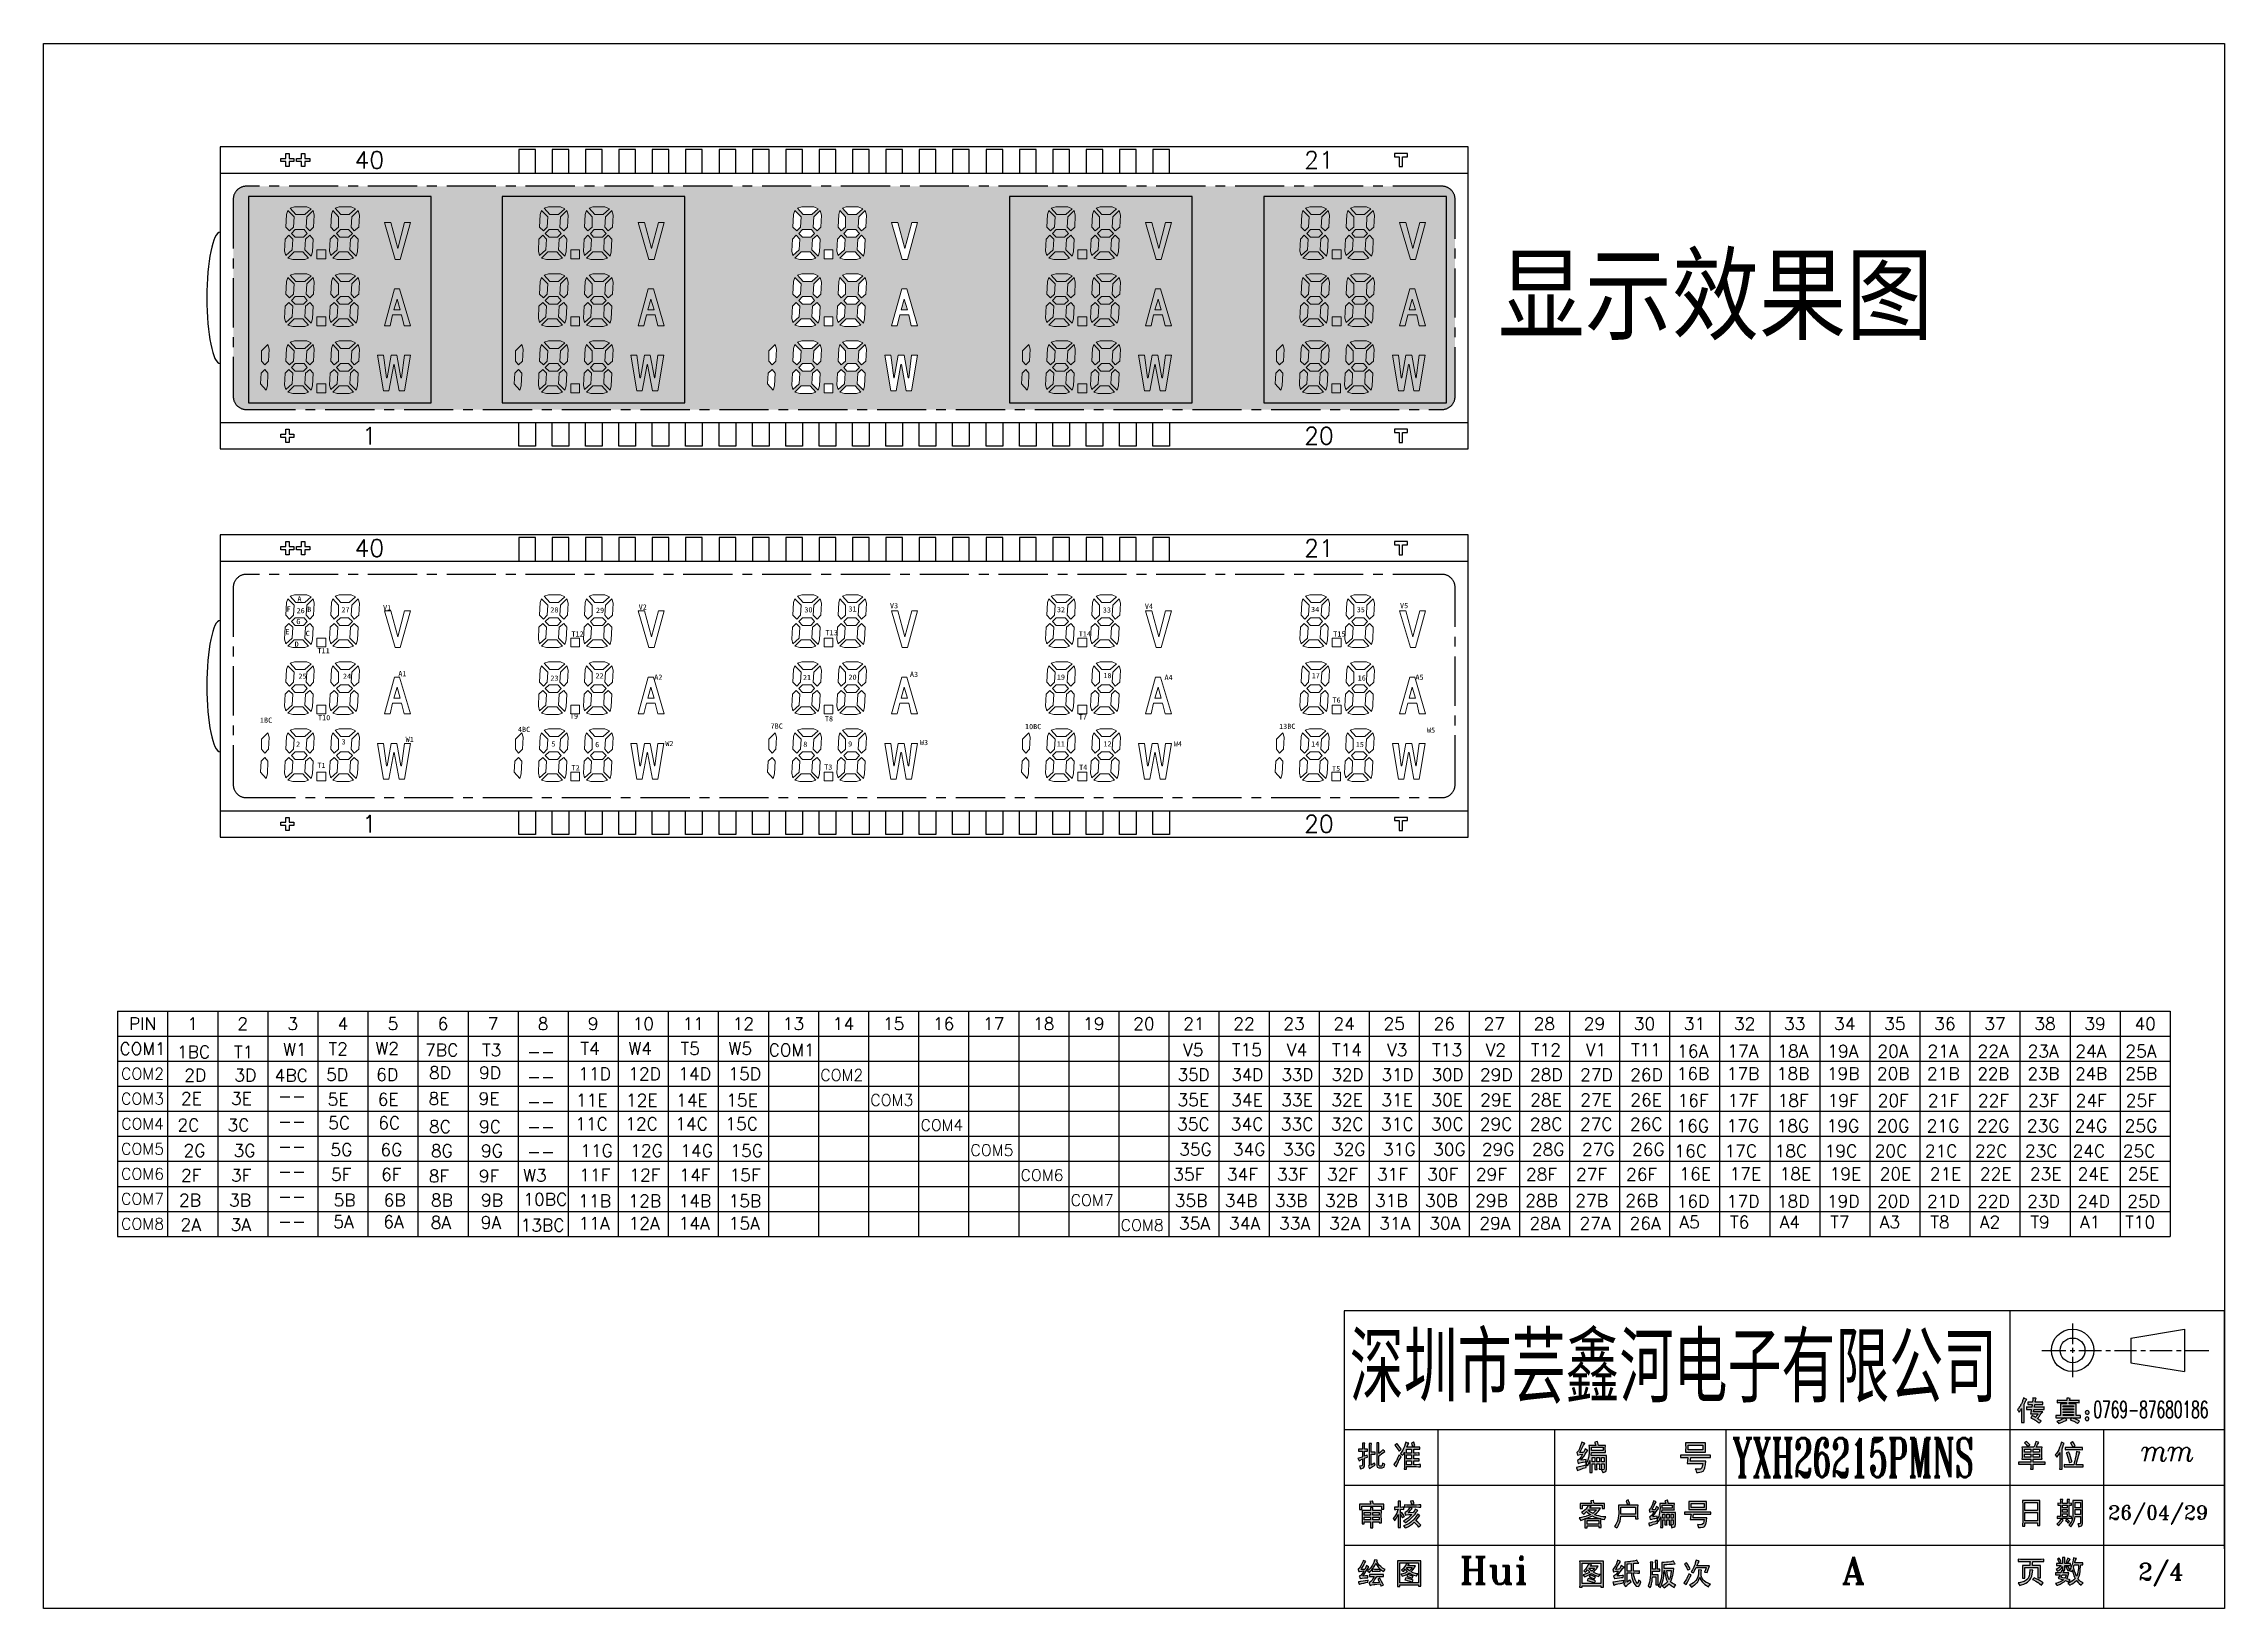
# Model space of a CAD drawing. Header units: millimetres. Extents: x 3718 to 70963, y 572 to 15149.
# Drawn here: x 3896.6 to 4062.5, y 574.5 to 693.6 of the extents above; entities that cross this region are included whole.
import ezdxf
from ezdxf.enums import TextEntityAlignment as Align

# ---------------------------------------------------------------- set-up
doc = ezdxf.new("R2010")
doc.units = ezdxf.units.MM
doc.header["$LTSCALE"] = 3
doc.linetypes.add('CENTER', pattern=[2, 1.25, -0.25, 0.25, -0.25])
for name, color, linetype in [('DWG', 7, 'Continuous'), ('SY1', 2, 'Continuous'), ('SY2', 102, 'Continuous'), ('SY3', 150, 'Continuous'), ('SY4', 1, 'Continuous'), ('TEXT', 40, 'Continuous'), ('VA', 6, 'Continuous')]:
    doc.layers.add(name, color=color, linetype=linetype)
doc.styles.add('romans', font='romans.shx')
doc.styles.add('SSSoft_Log', font='Romans', dxfattribs={"bigfont": 'hztxt.shx'})
doc.styles.add('th', font='SimSun.ttf')
doc.styles.add('外框字母3', font='romant.shx')
doc.styles.add('外框文字', font='NSimSun.ttf')
doc.styles.add('黑体', font='SIMHEI.TTF')

msp = doc.modelspace()

# ---------------------------------------------------------------- texts
at = {"linetype": 'ByBlock', "style": '外框文字', "width": 0.618183}
msp.add_text('深圳市芸鑫河电子有限公司', height=4.67032, dxfattribs=at).set_placement((3995.967, 590.673), (4045.241, 590.673), align=Align.FIT)
at = {"linetype": 'ByBlock', "style": '外框字母3'}
for s, height, width, p in [('0769-87680186', 1.28037, 0.6, (4052.562, 588.988)), ('YXH26215PMNS', 2.97, 0.56, (4025.064, 584.491))]:
    msp.add_text(s, height=height, dxfattribs=dict(at, width=width)).set_placement(p)
for s, height, p in [('26/04/29', 1.067, (4053.689, 581.261)), ('Hui', 2.0699, (4004.315, 576.347)), ('A', 2.07, (4033.413, 576.347)), ('2/4', 1.2804, (4055.984, 576.645))]:
    msp.add_text(s, height=height, dxfattribs=at).set_placement(p)
at = {"layer": 'DWG', "style": 'romans'}
for s, p in [('40', (3921.353, 684.772)), ('21', (3993.618, 684.772)), ('1', (3921.353, 663.772)), ('20', (3993.618, 663.772)), ('40', (3921.353, 655.22)), ('21', (3993.618, 655.22)), ('1', (3921.353, 634.22)), ('20', (3993.618, 634.22))]:
    msp.add_text(s, height=1.31, dxfattribs=at).set_placement(p, align=Align.MIDDLE)
at = {"layer": 'TEXT', "linetype": 'ByBlock', "style": 'th', "width": 0.85}
msp.add_text('显示效果图', height=5.7185, dxfattribs=at).set_placement((4007.226, 671.689))
at = {"layer": 'TEXT', "style": '黑体'}
for s, height, p in [('F', 0.398, (3915.05, 650.388)), ('26', 0.3975, (3915.811, 650.263)), ('A', 0.398, (3915.874, 651.152)), ('B', 0.398, (3916.617, 650.359)), ('27', 0.3975, (3919.221, 650.328)), ('V1', 0.3975, (3922.392, 650.48)), ('28', 0.3975, (3935.121, 650.319)), ('29', 0.3975, (3938.594, 650.29)), ('V2', 0.3975, (3941.847, 650.538)), ('30', 0.3975, (3954.458, 650.323)), ('31', 0.3975, (3957.809, 650.388)), ('V3', 0.3975, (3960.97, 650.636)), ('32', 0.3975, (3973.678, 650.336)), ('33', 0.3975, (3977.169, 650.311)), ('V4', 0.3975, (3980.371, 650.595)), ('34', 0.3975, (3993.021, 650.351)), ('35', 0.3975, (3996.495, 650.334)), ('V5', 0.3975, (3999.79, 650.642)), ('E', 0.398, (3914.956, 648.654)), ('G', 0.398, (3915.794, 649.432)), ('T13', 0.3975, (3956.068, 648.583)), ('D', 0.398, (3915.663, 647.704)), ('C', 0.398, (3916.501, 648.523)), ('T11', 0.3975, (3917.401, 647.205)), ('T12', 0.3975, (3936.733, 648.489)), ('T14', 0.3975, (3975.344, 648.492)), ('T15', 0.3975, (3994.709, 648.486)), ('25', 0.3975, (3915.953, 645.27)), ('24', 0.3975, (3919.339, 645.27)), ('A1', 0.3975, (3923.555, 645.461)), ('22', 0.3975, (3938.562, 645.299)), ('A3', 0.3975, (3962.492, 645.411)), ('18', 0.3975, (3977.218, 645.317)), ('17', 0.3975, (3993.072, 645.309)), ('23', 0.3975, (3935.125, 645.119)), ('A2', 0.3975, (3943.03, 645.195)), ('21', 0.3975, (3954.349, 645.167)), ('20', 0.3975, (3957.814, 645.193)), ('19', 0.3975, (3973.672, 645.203)), ('A4', 0.3975, (3981.866, 645.174)), ('16', 0.3975, (3996.567, 645.135)), ('A5', 0.3975, (4000.965, 645.191)), ('1BC', 0.3975, (3913.021, 641.92)), ('T10', 0.3975, (3917.441, 642.114)), ('T9', 0.3975, (3936.613, 642.231)), ('T8', 0.3975, (3956.019, 642.028)), ('T7', 0.3975, (3975.342, 642.162)), ('T6', 0.3975, (3994.654, 643.449)), ('3', 0.398, (3919.236, 640.272)), ('W1', 0.3975, (3924.109, 640.458)), ('4BC', 0.3975, (3932.658, 641.218)), ('7BC', 0.3975, (3951.884, 641.47)), ('10BC', 0.3975, (3971.247, 641.434)), ('13BC', 0.3975, (3990.585, 641.453)), ('W5', 0.3975, (4001.843, 641.16)), ('2', 0.398, (3915.773, 640.093)), ('5', 0.398, (3935.201, 640.115)), ('6', 0.398, (3938.536, 640.063)), ('W2', 0.3975, (3943.876, 640.146)), ('8', 0.398, (3954.372, 640.092)), ('9', 0.398, (3957.786, 640.118)), ('W3', 0.3975, (3963.252, 640.22)), ('11', 0.3975, (3973.672, 640.115)), ('12', 0.3975, (3977.218, 640.115)), ('W4', 0.3975, (3982.575, 640.114)), ('14', 0.3975, (3993.033, 640.109)), ('15', 0.3975, (3996.423, 640.07)), ('T1', 0.3975, (3917.389, 638.479)), ('T2', 0.3975, (3936.74, 638.296)), ('T3', 0.3975, (3955.965, 638.35)), ('T4', 0.3975, (3975.365, 638.332)), ('T5', 0.3975, (3994.62, 638.238))]:
    msp.add_text(s, height=height, dxfattribs=at).set_placement(p)
at = {"layer": 'TEXT', "style": 'SSSoft_Log'}
for s, height, p in [('PIN', 0.9526, (3904.091, 619.007)), ('1', 0.953, (3907.901, 619.007)), ('2', 0.953, (3911.711, 619.007)), ('3', 0.953, (3915.521, 619.007)), ('4', 0.953, (3919.332, 619.007)), ('5', 0.953, (3923.142, 619.007)), ('6', 0.953, (3926.952, 619.007)), ('7', 0.953, (3930.762, 619.007)), ('8', 0.953, (3934.573, 619.007)), ('9', 0.953, (3938.383, 619.007)), ('10', 0.9526, (3942.193, 619.007)), ('11', 0.9526, (3946.004, 619.007)), ('12', 0.9526, (3949.814, 619.007)), ('13', 0.9526, (3953.624, 619.007)), ('14', 0.9526, (3957.434, 619.007)), ('15', 0.9526, (3961.245, 619.007)), ('16', 0.9526, (3965.055, 619.007)), ('17', 0.9526, (3968.865, 619.007)), ('18', 0.9526, (3972.676, 619.007)), ('19', 0.9526, (3976.486, 619.007)), ('20', 0.9526, (3980.296, 619.007)), ('21', 0.9526, (3984.106, 619.007)), ('22', 0.9526, (3987.917, 619.007)), ('23', 0.9526, (3991.727, 619.007)), ('24', 0.9526, (3995.537, 619.007)), ('25', 0.9526, (3999.347, 619.007)), ('26', 0.9526, (4003.158, 619.007)), ('27', 0.9526, (4006.968, 619.007)), ('28', 0.9526, (4010.778, 619.007)), ('29', 0.9526, (4014.589, 619.007)), ('30', 0.9526, (4018.399, 619.007)), ('31', 0.9526, (4022.209, 619.007)), ('32', 0.9526, (4026.019, 619.007)), ('33', 0.9526, (4029.83, 619.007)), ('34', 0.9526, (4033.64, 619.007)), ('35', 0.9526, (4037.45, 619.007)), ('36', 0.9526, (4041.26, 619.007)), ('37', 0.9526, (4045.071, 619.007)), ('38', 0.9526, (4048.881, 619.007)), ('39', 0.9526, (4052.691, 619.007)), ('40', 0.9526, (4056.502, 619.007)), ('COM1', 0.9352, (3904.091, 617.102)), ('W1', 0.9526, (3915.686, 617.038)), ('T2', 0.9526, (3918.977, 617.089)), ('W2', 0.9526, (3922.709, 617.132)), ('7BC', 0.9526, (3926.857, 617.006)), ('T3', 0.9526, (3930.667, 617.006)), ('T4', 0.9526, (3938.151, 617.117)), ('W4', 0.9526, (3941.961, 617.117)), ('T5', 0.9526, (3945.772, 617.117)), ('W5', 0.9526, (3949.582, 617.117)), ('COM1', 0.9352, (3953.495, 617.003)), ('V5', 0.9526, (3984.05, 617.02)), ('T15', 0.9526, (3988.137, 617.02)), ('V4', 0.9526, (3991.947, 617.02)), ('T14', 0.9526, (3995.757, 617.02)), ('V3', 0.9526, (3999.568, 617.02)), ('T13', 0.9526, (4003.378, 617.02)), ('V2', 0.9526, (4007.087, 617.02)), ('T12', 0.9526, (4010.898, 617.02)), ('V1', 0.9526, (4014.708, 617.02)), ('T11', 0.9526, (4018.518, 617.02)), ('1BC', 0.9526, (3907.97, 616.858)), ('T1', 0.9526, (3911.78, 616.858)), ('--', 0.9526, (3934.413, 616.888)), ('16A', 0.9526, (4022.063, 616.917)), ('17A', 0.9526, (4025.874, 616.917)), ('18A', 0.9526, (4029.684, 616.917)), ('19A', 0.9526, (4033.494, 616.917)), ('20A', 0.9526, (4037.305, 616.917)), ('21A', 0.9526, (4041.115, 616.917)), ('22A', 0.9526, (4044.925, 616.917)), ('23A', 0.9526, (4048.735, 616.917)), ('24A', 0.9526, (4052.37, 616.917)), ('25A', 0.9526, (4056.181, 616.917)), ('COM2', 0.8782, (3904.091, 615.197)), ('2D', 0.9526, (3908.099, 615.095)), ('3D', 0.9526, (3911.91, 615.095)), ('4BC', 0.9526, (3915.406, 615.074)), ('5D', 0.9526, (3918.896, 615.132)), ('6D', 0.9526, (3922.706, 615.132)), ('8D', 0.9526, (3926.725, 615.275)), ('9D', 0.9526, (3930.536, 615.275)), ('--', 0.9526, (3934.413, 614.983)), ('11D', 0.9526, (3938.485, 615.196)), ('12D', 0.9526, (3942.295, 615.196)), ('14D', 0.9526, (3946.106, 615.196)), ('15D', 0.9526, (3949.916, 615.196)), ('COM2', 0.8782, (3957.306, 615.098)), ('35D', 0.9233, (3984.081, 615.123)), ('34D', 0.9233, (3988.168, 615.123)), ('33D', 0.9233, (3991.978, 615.123)), ('32D', 0.9233, (3995.788, 615.123)), ('31D', 0.9233, (3999.598, 615.123)), ('30D', 0.9233, (4003.409, 615.123)), ('29D', 0.9526, (4007.118, 615.123)), ('28D', 0.9526, (4010.929, 615.123)), ('27D', 0.9526, (4014.739, 615.123)), ('26D', 0.9526, (4018.549, 615.123)), ('16B', 0.9526, (4022.087, 615.207)), ('17B', 0.9526, (4025.898, 615.207)), ('18B', 0.9526, (4029.708, 615.207)), ('19B', 0.9526, (4033.518, 615.207)), ('20B', 0.9526, (4037.329, 615.207)), ('21B', 0.9526, (4041.139, 615.207)), ('22B', 0.9233, (4044.949, 615.207)), ('23B', 0.9233, (4048.759, 615.207)), ('24B', 0.9233, (4052.394, 615.207)), ('25B', 0.9233, (4056.205, 615.207)), ('COM3', 0.8782, (3904.091, 613.292)), ('2E', 0.9526, (3907.805, 613.314)), ('3E', 0.9526, (3911.615, 613.314)), ('--', 0.9526, (3915.456, 613.496)), ('5E', 0.9526, (3918.97, 613.248)), ('6E', 0.9526, (3922.78, 613.248)), ('8E', 0.9526, (3926.65, 613.303)), ('9E', 0.9526, (3930.46, 613.303)), ('--', 0.9526, (3934.413, 613.078)), ('11E', 0.9526, (3938.275, 613.186)), ('12E', 0.9526, (3942.086, 613.186)), ('14E', 0.9526, (3945.896, 613.186)), ('15E', 0.9526, (3949.706, 613.186)), ('COM3', 0.8782, (3961.116, 613.192)), ('35E', 0.9526, (3984.056, 613.21)), ('34E', 0.9526, (3988.142, 613.21)), ('33E', 0.9526, (3991.953, 613.21)), ('32E', 0.9526, (3995.763, 613.21)), ('31E', 0.9526, (3999.573, 613.21)), ('30E', 0.9526, (4003.383, 613.21)), ('29E', 0.9526, (4007.093, 613.21)), ('28E', 0.9526, (4010.903, 613.21)), ('27E', 0.9526, (4014.714, 613.21)), ('26E', 0.9526, (4018.524, 613.21)), ('16F', 0.9526, (4022.091, 613.163)), ('17F', 0.9526, (4025.901, 613.163)), ('18F', 0.9526, (4029.711, 613.163)), ('19F', 0.9526, (4033.522, 613.163)), ('20F', 0.9526, (4037.332, 613.163)), ('21F', 0.9526, (4041.142, 613.163)), ('22F', 0.9526, (4044.952, 613.163)), ('23F', 0.9526, (4048.763, 613.163)), ('24F', 0.9526, (4052.398, 613.163)), ('25F', 0.9526, (4056.208, 613.163)), ('COM4', 0.8676, (3904.091, 611.387)), ('2C', 0.9526, (3907.578, 611.298)), ('3C', 0.9526, (3911.388, 611.298)), ('--', 0.9526, (3915.456, 611.591)), ('5C', 0.9526, (3919.052, 611.454)), ('6C', 0.9526, (3922.862, 611.454)), ('8C', 0.9526, (3926.724, 611.17)), ('9C', 0.9526, (3930.534, 611.17)), ('--', 0.9526, (3934.413, 611.173)), ('11C', 0.9526, (3938.255, 611.388)), ('12C', 0.9526, (3942.065, 611.388)), ('14C', 0.9526, (3945.876, 611.388)), ('15C', 0.9526, (3949.686, 611.388)), ('COM4', 0.8676, (3964.926, 611.287)), ('35C', 0.9526, (3984.066, 611.363)), ('34C', 0.9526, (3988.153, 611.363)), ('33C', 0.9526, (3991.963, 611.363)), ('32C', 0.9526, (3995.773, 611.363)), ('31C', 0.9526, (3999.584, 611.363)), ('30C', 0.9526, (4003.394, 611.363)), ('29C', 0.9526, (4007.103, 611.363)), ('28C', 0.9526, (4010.914, 611.363)), ('27C', 0.9526, (4014.724, 611.363)), ('26C', 0.9526, (4018.534, 611.363)), ('16G', 0.9526, (4022.07, 611.232)), ('17G', 0.9526, (4025.88, 611.232)), ('18G', 0.9526, (4029.69, 611.232)), ('19G', 0.9526, (4033.5, 611.232)), ('20G', 0.9526, (4037.311, 611.232)), ('21G', 0.9526, (4041.121, 611.232)), ('22G', 0.9526, (4044.931, 611.232)), ('23G', 0.9526, (4048.742, 611.232)), ('24G', 0.9526, (4052.376, 611.232)), ('25G', 0.9526, (4056.187, 611.232)), ('COM5', 0.8782, (3904.091, 609.481)), ('2G', 0.9526, (3908.041, 609.351)), ('3G', 0.9526, (3911.851, 609.351)), ('--', 0.9526, (3915.456, 609.686)), ('5G', 0.9526, (3919.216, 609.414)), ('6G', 0.9526, (3923.027, 609.414)), ('8G', 0.9526, (3926.871, 609.331)), ('9G', 0.9526, (3930.681, 609.331)), ('--', 0.9526, (3934.413, 609.268)), ('11G', 0.9526, (3938.637, 609.343)), ('12G', 0.9526, (3942.447, 609.343)), ('14G', 0.9526, (3946.258, 609.343)), ('15G', 0.9526, (3950.068, 609.343)), ('COM5', 0.8782, (3968.737, 609.382)), ('35G', 0.9476, (3984.224, 609.44)), ('34G', 0.9476, (3988.31, 609.44)), ('33G', 0.9476, (3992.12, 609.44)), ('32G', 0.9476, (3995.931, 609.44)), ('31G', 0.9476, (3999.741, 609.44)), ('30G', 0.9476, (4003.551, 609.44)), ('29G', 0.9526, (4007.261, 609.44)), ('28G', 0.9526, (4011.071, 609.44)), ('27G', 0.9526, (4014.881, 609.44)), ('26G', 0.9526, (4018.692, 609.44)), ('16C', 0.9526, (4021.919, 609.32)), ('17C', 0.9526, (4025.73, 609.32)), ('18C', 0.9526, (4029.54, 609.32)), ('19C', 0.9526, (4033.35, 609.32)), ('20C', 0.9526, (4037.16, 609.32)), ('21C', 0.9526, (4040.971, 609.32)), ('22C', 0.9476, (4044.781, 609.32)), ('23C', 0.9476, (4048.591, 609.32)), ('24C', 0.9476, (4052.226, 609.32)), ('25C', 0.9476, (4056.036, 609.32)), ('COM6', 0.8782, (3904.091, 607.576)), ('2F', 0.9526, (3907.789, 607.462)), ('3F', 0.9526, (3911.6, 607.462)), ('--', 0.9526, (3915.456, 607.781)), ('5F', 0.9526, (3919.21, 607.53)), ('6F', 0.9526, (3923.02, 607.53)), ('8F', 0.9526, (3926.646, 607.407)), ('9F', 0.9526, (3930.456, 607.407)), ('W3', 0.9526, (3933.949, 607.462)), ('11F', 0.9526, (3938.509, 607.491)), ('12F', 0.9526, (3942.319, 607.491)), ('14F', 0.9526, (3946.129, 607.491)), ('15F', 0.9526, (3949.94, 607.491)), ('COM6', 0.8782, (3972.547, 607.477)), ('35F', 0.9526, (3983.709, 607.535)), ('34F', 0.9526, (3987.796, 607.535)), ('33F', 0.9526, (3991.606, 607.535)), ('32F', 0.9526, (3995.416, 607.535)), ('31F', 0.9526, (3999.226, 607.535)), ('30F', 0.9526, (4003.037, 607.535)), ('29F', 0.9526, (4006.746, 607.535)), ('28F', 0.9526, (4010.557, 607.535)), ('27F', 0.9526, (4014.367, 607.535)), ('26F', 0.9526, (4018.177, 607.535)), ('16E', 0.9526, (4022.26, 607.57)), ('17E', 0.9526, (4026.07, 607.57)), ('18E', 0.9526, (4029.88, 607.57)), ('19E', 0.9526, (4033.69, 607.57)), ('20E', 0.9526, (4037.501, 607.57)), ('21E', 0.9526, (4041.311, 607.57)), ('22E', 0.9526, (4045.121, 607.57)), ('23E', 0.9526, (4048.932, 607.57)), ('24E', 0.9526, (4052.566, 607.57)), ('25E', 0.9526, (4056.377, 607.57)), ('COM7', 0.8782, (3904.091, 605.671)), ('2B', 0.9526, (3907.698, 605.571)), ('3B', 0.9526, (3911.508, 605.571)), ('--', 0.9526, (3915.456, 605.875)), ('5B', 0.9526, (3919.463, 605.58)), ('6B', 0.9526, (3923.273, 605.58)), ('8B', 0.9526, (3926.871, 605.578)), ('9B', 0.9526, (3930.681, 605.578)), ('10BC', 0.9526, (3934.742, 605.635)), ('11B', 0.9526, (3938.501, 605.515)), ('12B', 0.9526, (3942.311, 605.515)), ('14B', 0.9526, (3946.122, 605.515)), ('15B', 0.9526, (3949.932, 605.515)), ('COM7', 0.8782, (3976.357, 605.572)), ('35B', 0.9526, (3983.891, 605.544)), ('34B', 0.9526, (3987.701, 605.544)), ('33B', 0.9526, (3991.511, 605.544)), ('32B', 0.9526, (3995.322, 605.544)), ('31B', 0.9526, (3999.132, 605.544)), ('30B', 0.9526, (4002.942, 605.544)), ('29B', 0.9526, (4006.752, 605.544)), ('28B', 0.9526, (4010.563, 605.544)), ('27B', 0.9526, (4014.373, 605.544)), ('26B', 0.9526, (4018.183, 605.544)), ('16D', 0.9526, (4022.092, 605.488)), ('17D', 0.9526, (4025.902, 605.488)), ('18D', 0.9526, (4029.712, 605.488)), ('19D', 0.9526, (4033.523, 605.488)), ('20D', 0.9526, (4037.333, 605.488)), ('21D', 0.9526, (4041.143, 605.488)), ('22D', 0.9526, (4044.953, 605.488)), ('23D', 0.9526, (4048.764, 605.488)), ('24D', 0.9526, (4052.574, 605.488)), ('25D', 0.9526, (4056.384, 605.488)), ('COM8', 0.8782, (3904.091, 603.766)), ('2A', 0.9526, (3907.752, 603.709)), ('3A', 0.9526, (3911.563, 603.709)), ('5A', 0.9526, (3919.373, 603.927)), ('6A', 0.9526, (3923.183, 603.927)), ('8A', 0.9526, (3926.793, 603.874)), ('9A', 0.9526, (3930.603, 603.874)), ('11A', 0.9526, (3938.45, 603.805)), ('12A', 0.9526, (3942.26, 603.805)), ('14A', 0.9526, (3946.071, 603.805)), ('15A', 0.9526, (3949.881, 603.805)), ('35A', 0.9526, (3984.15, 603.812)), ('34A', 0.9526, (3987.96, 603.812)), ('33A', 0.9526, (3991.771, 603.812)), ('32A', 0.9526, (3995.581, 603.812)), ('31A', 0.9526, (3999.391, 603.812)), ('30A', 0.9526, (4003.202, 603.812)), ('29A', 0.9526, (4007.012, 603.812)), ('28A', 0.9526, (4010.822, 603.812)), ('27A', 0.9526, (4014.632, 603.812)), ('26A', 0.9526, (4018.443, 603.812)), ('A5', 0.9526, (4021.833, 603.904)), ('T6', 0.9526, (4025.643, 603.904)), ('A4', 0.9526, (4029.453, 603.904)), ('T7', 0.9526, (4033.263, 603.904)), ('A3', 0.9526, (4037.074, 603.904)), ('T8', 0.9526, (4040.884, 603.904)), ('A2', 0.9526, (4044.694, 603.904)), ('T9', 0.9526, (4048.504, 603.904)), ('A1', 0.9526, (4052.315, 603.904)), ('T10', 0.9526, (4056.125, 603.904)), ('--', 0.9526, (3915.456, 603.97)), ('13BC', 0.9526, (3934.529, 603.667)), ('COM8', 0.8782, (3980.167, 603.667))]:
    msp.add_text(s, height=height, dxfattribs=at).set_placement(p, align=Align.MIDDLE)

# ---------------------------------------------------------------- hatches: boundary and pattern name
at = {"linetype": 'ByBlock'}
h = msp.add_hatch(color=256, dxfattribs=at)
h.paths.add_polyline_path([(4046.889, 589.744), (4046.855, 589.695), (4046.823, 589.653), (4046.779, 589.599), (4046.832, 589.554), (4046.874, 589.508), (4046.92, 589.435), (4046.959, 589.49), (4046.99, 589.535), (4047.024, 589.586), (4047.06, 589.642), (4047.099, 589.702), (4047.1, 589.704), (4047.1, 588.984), (4047.1, 588.919), (4047.098, 588.851), (4047.095, 588.787), (4047.091, 588.728), (4047.082, 588.649), (4047.296, 588.649), (4047.293, 588.728), (4047.29, 588.788), (4047.289, 588.852), (4047.288, 588.92), (4047.288, 588.992), (4047.288, 590.016), (4047.3, 590.045), (4047.335, 590.128), (4047.367, 590.199), (4047.397, 590.259), (4047.423, 590.307), (4047.446, 590.343), (4047.485, 590.388), (4047.435, 590.412), (4047.371, 590.443), (4047.316, 590.471), (4047.245, 590.509), (4047.22, 590.42), (4047.2, 590.357), (4047.179, 590.295), (4047.156, 590.235), (4047.133, 590.176), (4047.107, 590.119), (4047.081, 590.064), (4047.053, 590.01), (4047.023, 589.958), (4047.003, 589.924), (4046.963, 589.858), (4046.925, 589.798)])
h.paths.add_polyline_path([(4047.88, 589.139), (4047.847, 589.084), (4047.804, 589.007), (4047.825, 588.996), (4047.862, 588.979), (4047.908, 588.956), (4047.963, 588.924), (4048.028, 588.885), (4048.103, 588.837), (4048.119, 588.827), (4048.18, 588.787), (4048.236, 588.747), (4048.288, 588.709), (4048.336, 588.671), (4048.38, 588.635), (4048.438, 588.583), (4048.482, 588.643), (4048.524, 588.692), (4048.579, 588.745), (4048.557, 588.762), (4048.496, 588.81), (4048.439, 588.852), (4048.386, 588.889), (4048.337, 588.921), (4048.314, 588.934), (4048.339, 588.968), (4048.378, 589.021), (4048.416, 589.074), (4048.453, 589.126), (4048.489, 589.177), (4048.524, 589.229), (4048.57, 589.292), (4048.613, 589.349), (4048.647, 589.394), (4048.704, 589.463), (4048.011, 589.463), (4048.014, 589.482), (4048.026, 589.552), (4048.037, 589.612), (4048.043, 589.645), (4048.547, 589.645), (4048.612, 589.644), (4048.68, 589.643), (4048.741, 589.641), (4048.817, 589.635), (4048.817, 589.826), (4048.751, 589.821), (4048.692, 589.818), (4048.624, 589.817), (4048.547, 589.816), (4048.074, 589.816), (4048.079, 589.846), (4048.088, 589.907), (4048.099, 589.972), (4048.108, 590.022), (4048.443, 590.022), (4048.506, 590.021), (4048.572, 590.019), (4048.633, 590.014), (4048.713, 590.003), (4048.713, 590.203), (4048.644, 590.198), (4048.582, 590.196), (4048.517, 590.194), (4048.45, 590.194), (4048.13, 590.194), (4048.136, 590.233), (4048.15, 590.315), (4048.163, 590.379), (4048.176, 590.424), (4048.2, 590.477), (4048.171, 590.483), (4048.104, 590.493), (4048.041, 590.504), (4047.956, 590.519), (4047.956, 590.493), (4047.955, 590.442), (4047.952, 590.385), (4047.947, 590.321), (4047.941, 590.251), (4047.934, 590.194), (4047.817, 590.194), (4047.781, 590.194), (4047.714, 590.195), (4047.651, 590.197), (4047.571, 590.203), (4047.571, 590.012), (4047.626, 590.017), (4047.684, 590.02), (4047.75, 590.022), (4047.825, 590.022), (4047.913, 590.022), (4047.908, 589.99), (4047.898, 589.927), (4047.888, 589.863), (4047.879, 589.816), (4047.705, 589.816), (4047.68, 589.816), (4047.615, 589.818), (4047.552, 589.82), (4047.467, 589.826), (4047.467, 589.635), (4047.504, 589.638), (4047.562, 589.642), (4047.626, 589.644), (4047.697, 589.645), (4047.848, 589.645), (4047.845, 589.629), (4047.833, 589.562), (4047.821, 589.498), (4047.807, 589.436), (4047.794, 589.376), (4047.774, 589.292), (4048.339, 589.292), (4048.326, 589.272), (4048.284, 589.208), (4048.245, 589.151), (4048.21, 589.101), (4048.18, 589.057), (4048.164, 589.036), (4048.135, 589.054), (4048.066, 589.095), (4048.008, 589.128), (4047.96, 589.154), (4047.905, 589.18)])
h.paths.add_polyline_path([(4052.044, 589.061), (4052.017, 589.048), (4051.967, 589.01), (4051.945, 588.958), (4051.945, 588.928), (4051.958, 588.868), (4051.994, 588.822), (4052.017, 588.807), (4052.073, 588.787), (4052.132, 588.797), (4052.154, 588.807), (4052.198, 588.849), (4052.222, 588.905), (4052.226, 588.928), (4052.213, 588.986), (4052.177, 589.035), (4052.161, 589.048), (4052.103, 589.068)])
h.paths.add_polyline_path([(4050.354, 588.981), (4050.302, 588.947), (4050.248, 588.916), (4050.191, 588.886), (4050.131, 588.859), (4050.114, 588.851), (4050.063, 588.827), (4050.007, 588.805), (4049.947, 588.782), (4049.882, 588.761), (4049.78, 588.729), (4049.829, 588.679), (4049.872, 588.633), (4049.925, 588.573), (4049.994, 588.599), (4050.052, 588.621), (4050.112, 588.645), (4050.174, 588.671), (4050.237, 588.7), (4050.29, 588.723), (4050.351, 588.75), (4050.409, 588.778), (4050.465, 588.807), (4050.547, 588.852), (4050.484, 588.903), (4050.434, 588.943), (4050.375, 588.994)])
h.paths.add_polyline_path([(4050.89, 588.963), (4050.851, 588.912), (4050.795, 588.836), (4050.872, 588.813), (4050.927, 588.793), (4050.991, 588.769), (4051.062, 588.739), (4051.068, 588.737), (4051.124, 588.711), (4051.18, 588.683), (4051.236, 588.653), (4051.292, 588.622), (4051.365, 588.578), (4051.402, 588.629), (4051.442, 588.677), (4051.514, 588.758), (4051.441, 588.794), (4051.381, 588.823), (4051.322, 588.85), (4051.265, 588.875), (4051.207, 588.9), (4051.176, 588.912), (4051.115, 588.935), (4051.055, 588.957), (4050.993, 588.978), (4050.918, 589.001)])
h.paths.add_polyline_path([(4049.71, 588.993), (4049.765, 588.996), (4049.822, 588.999), (4049.882, 589), (4049.948, 589.002), (4050.018, 589.003), (4050.092, 589.003), (4051.183, 589.003), (4051.253, 589.003), (4051.321, 589.002), (4051.387, 589), (4051.45, 588.999), (4051.509, 588.997), (4051.589, 588.993), (4051.589, 589.175), (4051.545, 589.172), (4051.485, 589.169), (4051.42, 589.167), (4051.351, 589.166), (4051.244, 589.166), (4051.244, 589.827), (4051.245, 589.865), (4051.246, 589.934), (4051.249, 589.996), (4051.254, 590.073), (4050.71, 590.073), (4050.721, 590.159), (4051.167, 590.159), (4051.188, 590.159), (4051.246, 590.158), (4051.309, 590.156), (4051.376, 590.154), (4051.469, 590.15), (4051.469, 590.331), (4051.419, 590.328), (4051.347, 590.326), (4051.281, 590.324), (4051.221, 590.322), (4051.167, 590.322), (4050.743, 590.322), (4050.746, 590.341), (4050.761, 590.404), (4050.788, 590.482), (4050.759, 590.482), (4050.703, 590.488), (4050.638, 590.493), (4050.544, 590.501), (4050.543, 590.429), (4050.541, 590.366), (4050.538, 590.322), (4050.068, 590.322), (4050.036, 590.322), (4049.98, 590.324), (4049.911, 590.326), (4049.806, 590.331), (4049.806, 590.15), (4049.886, 590.154), (4049.95, 590.157), (4050.014, 590.158), (4050.076, 590.159), (4050.517, 590.159), (4050.506, 590.073), (4050.054, 590.073), (4050.058, 589.993), (4050.06, 589.928), (4050.062, 589.865), (4050.063, 589.803), (4050.063, 589.166), (4049.972, 589.166), (4049.926, 589.166), (4049.864, 589.168), (4049.799, 589.17), (4049.71, 589.175)])
h.paths.add_polyline_path([(4051.042, 589.833), (4050.266, 589.833), (4050.266, 589.917), (4051.042, 589.917)], flags=16)
h.paths.add_polyline_path([(4050.266, 589.684), (4051.042, 589.684), (4051.042, 589.608), (4050.266, 589.608)], flags=16)
h.paths.add_polyline_path([(4050.266, 589.452), (4051.042, 589.452), (4051.042, 589.392), (4050.266, 589.392)], flags=16)
h.paths.add_polyline_path([(4050.266, 589.166), (4050.266, 589.242), (4051.042, 589.242), (4051.042, 589.166)], flags=16)
h.paths.add_polyline_path([(4052.041, 589.539), (4052.017, 589.53), (4051.968, 589.489), (4051.946, 589.436), (4051.945, 589.417), (4051.952, 589.356), (4051.985, 589.309), (4052.001, 589.297), (4052.053, 589.273), (4052.113, 589.275), (4052.154, 589.289), (4052.204, 589.323), (4052.23, 589.374), (4052.234, 589.41), (4052.221, 589.469), (4052.184, 589.515), (4052.161, 589.53), (4052.101, 589.546)])
h = msp.add_hatch(color=256, dxfattribs=at)
h.paths.add_polyline_path([(4000.292, 586.317), (4000.292, 586.615), (4000.665, 586.615), (4000.665, 586.317)], flags=16)
h.paths.add_polyline_path([(4000.665, 585.874), (4000.292, 585.874), (4000.292, 586.172), (4000.665, 586.172)], flags=16)
h.paths.add_polyline_path([(4000.665, 585.431), (4000.292, 585.431), (4000.292, 585.729), (4000.665, 585.729)], flags=16)
h.paths.add_polyline_path([(3999.675, 586.077), (3999.609, 585.916), (3999.543, 585.775), (3999.518, 585.733), (3999.427, 585.588), (3999.319, 585.448), (3999.369, 585.402), (3999.497, 585.269), (3999.518, 585.315), (3999.584, 585.464), (3999.663, 585.642), (3999.713, 585.742), (3999.791, 585.899), (3999.87, 586.04), (3999.837, 586.069), (3999.717, 586.193)])
h.paths.add_polyline_path([(3997.728, 585.468), (3997.604, 585.394), (3997.604, 586.234), (3997.745, 586.234), (3997.898, 586.226), (3997.898, 586.388), (3997.803, 586.379), (3997.604, 586.375), (3997.604, 586.864), (3997.604, 586.876), (3997.625, 587.05), (3997.439, 587.05), (3997.439, 587.038), (3997.447, 586.864), (3997.447, 585.423), (3997.393, 585.29), (3997.472, 585.137), (3997.534, 585.187), (3997.687, 585.29), (3997.757, 585.327), (3997.898, 585.402), (3997.853, 585.555)])
h.paths.add_polyline_path([(3996.676, 585.729), (3996.759, 585.783), (3996.933, 585.866), (3996.933, 585.394), (3996.896, 585.332), (3996.888, 585.332), (3996.714, 585.307), (3996.726, 585.282), (3996.784, 585.112), (3996.879, 585.137), (3997.02, 585.191), (3997.091, 585.323), (3997.091, 585.924), (3997.136, 585.944), (3997.306, 586.015), (3997.298, 586.164), (3997.227, 586.135), (3997.091, 586.077), (3997.091, 586.466), (3997.136, 586.466), (3997.314, 586.458), (3997.314, 586.615), (3997.256, 586.611), (3997.091, 586.607), (3997.095, 586.785), (3997.099, 586.967), (3997.111, 587.075), (3996.925, 587.075), (3996.929, 586.963), (3996.933, 586.794), (3996.933, 586.607), (3996.797, 586.607), (3996.643, 586.615), (3996.643, 586.458), (3996.743, 586.462), (3996.933, 586.466), (3996.933, 586.023), (3996.908, 586.015), (3996.722, 585.949), (3996.589, 585.907), (3996.606, 585.882)])
h.paths.add_polyline_path([(3998.437, 585.369), (3998.391, 585.307), (3998.25, 585.307), (3998.18, 585.394), (3998.18, 586.102), (3998.23, 586.139), (3998.404, 586.272), (3998.536, 586.371), (3998.631, 586.437), (3998.611, 586.454), (3998.482, 586.57), (3998.424, 586.504), (3998.3, 586.375), (3998.18, 586.28), (3998.18, 586.889), (3998.18, 586.914), (3998.188, 587.083), (3998.014, 587.083), (3998.014, 587.038), (3998.022, 586.864), (3998.022, 585.332), (3998.051, 585.24), (3998.188, 585.182), (3998.437, 585.182), (3998.553, 585.236), (3998.577, 585.278), (3998.631, 585.476), (3998.615, 585.476), (3998.453, 585.534)])
h.paths.add_polyline_path([(3999.543, 587.009), (3999.398, 586.918), (3999.419, 586.893), (3999.551, 586.723), (3999.646, 586.586), (3999.708, 586.475), (3999.733, 586.495), (3999.878, 586.607), (3999.812, 586.702), (3999.708, 586.847), (3999.667, 586.901), (3999.568, 587.021)])
h.paths.add_polyline_path([(4000.814, 587.137), (4000.657, 587.075), (4000.698, 586.967), (4000.744, 586.81), (4000.769, 586.823), (4000.93, 586.881), (4000.897, 586.976), (4000.831, 587.146)])
h.paths.add_polyline_path([(4000.123, 585.236), (4000.114, 585.095), (4000.292, 585.095), (4000.292, 585.282), (4000.992, 585.282), (4001.009, 585.282), (4001.191, 585.278), (4001.353, 585.269), (4001.353, 585.439), (4001.224, 585.435), (4001.05, 585.431), (4000.831, 585.431), (4000.831, 585.729), (4000.905, 585.729), (4001.092, 585.729), (4001.241, 585.721), (4001.241, 585.882), (4001.191, 585.878), (4001.03, 585.874), (4000.831, 585.874), (4000.831, 586.172), (4000.905, 586.172), (4001.088, 586.172), (4001.241, 586.164), (4001.241, 586.326), (4001.187, 586.321), (4001.026, 586.317), (4000.831, 586.317), (4000.831, 586.615), (4000.939, 586.615), (4000.955, 586.615), (4001.129, 586.615), (4001.299, 586.607), (4001.299, 586.765), (4001.286, 586.765), (4001.117, 586.76), (4000.939, 586.756), (4000.309, 586.756), (4000.388, 586.947), (4000.45, 587.059), (4000.384, 587.079), (4000.222, 587.137), (4000.185, 586.984), (4000.127, 586.818), (4000.052, 586.653), (3999.994, 586.541), (3999.903, 586.388), (3999.816, 586.28), (3999.853, 586.255), (3999.99, 586.156), (4000.044, 586.239), (4000.123, 586.388), (4000.123, 585.547), (4000.123, 585.414)])
h = msp.add_hatch(color=256, dxfattribs=at)
h.paths.add_polyline_path([(4021.92, 585.99), (4023.074, 585.99), (4023.203, 585.99), (4023.412, 585.983), (4023.412, 586.163), (4023.297, 586.156), (4023.074, 586.156), (4021.538, 586.156), (4021.358, 586.156), (4021.149, 586.163), (4021.149, 585.983), (4021.314, 585.99), (4021.538, 585.99), (4021.711, 585.99), (4021.704, 585.947), (4021.675, 585.723), (4021.639, 585.521), (4022.828, 585.521), (4022.807, 585.377), (4022.771, 585.197), (4022.648, 585.089), (4022.526, 585.089), (4022.266, 585.089), (4022.295, 585.038), (4022.36, 584.836), (4022.482, 584.844), (4022.727, 584.88), (4022.864, 584.93), (4022.893, 584.952), (4022.987, 585.154), (4022.994, 585.211), (4023.038, 585.42), (4023.038, 585.464), (4023.074, 585.687), (4021.884, 585.687), (4021.891, 585.781)])
h.paths.add_polyline_path([(4022.843, 586.92), (4022.843, 586.552), (4021.725, 586.552), (4021.725, 586.92)], flags=16)
h.paths.add_polyline_path([(4021.523, 587.086), (4021.531, 586.934), (4021.538, 586.718), (4021.531, 586.588), (4021.523, 586.386), (4023.045, 586.386), (4023.038, 586.523), (4023.038, 586.747), (4023.038, 586.87), (4023.045, 587.086)])
h.paths.add_polyline_path([(4014.614, 585.983), (4014.614, 585.644), (4014.419, 585.644), (4014.419, 585.983)], flags=16)
h.paths.add_polyline_path([(4015.241, 586.754), (4015.241, 586.509), (4014.362, 586.509), (4014.362, 586.754)], flags=16)
h.paths.add_polyline_path([(4015.328, 585.644), (4015.133, 585.644), (4015.133, 585.983), (4015.328, 585.983)], flags=16)
h.paths.add_polyline_path([(4014.974, 585.644), (4014.78, 585.644), (4014.78, 585.983), (4014.974, 585.983)], flags=16)
h.paths.add_polyline_path([(4014.614, 587.136), (4014.628, 587.107), (4014.686, 586.898), (4014.174, 586.898), (4014.181, 586.761), (4014.189, 586.531), (4014.181, 586.329), (4014.16, 586.112), (4014.131, 585.968), (4014.073, 585.788), (4014.052, 585.73), (4013.929, 585.543), (4013.943, 585.529), (4014.066, 585.348), (4014.073, 585.363), (4014.167, 585.55), (4014.246, 585.752), (4014.246, 585.211), (4014.246, 585.06), (4014.239, 584.844), (4014.419, 584.844), (4014.419, 585.5), (4014.614, 585.5), (4014.614, 585.24), (4014.607, 585.074), (4014.787, 585.074), (4014.78, 585.24), (4014.78, 585.5), (4014.974, 585.5), (4014.967, 585.298), (4014.96, 585.082), (4015.147, 585.082), (4015.14, 585.283), (4015.133, 585.5), (4015.328, 585.5), (4015.328, 585.161), (4015.299, 585.06), (4015.133, 585.038), (4015.147, 585.024), (4015.219, 584.829), (4015.248, 584.836), (4015.443, 584.908), (4015.501, 585.089), (4015.501, 585.788), (4015.508, 585.911), (4015.515, 586.12), (4014.34, 586.12), (4014.34, 586.149), (4014.362, 586.365), (4015.421, 586.365), (4015.421, 586.408), (4015.414, 586.632), (4015.414, 586.682), (4015.421, 586.898), (4014.902, 586.898), (4014.881, 586.985), (4014.83, 587.194), (4014.823, 587.194)])
h.paths.add_polyline_path([(4013.864, 587.05), (4013.821, 587.064), (4013.619, 587.143), (4013.597, 587.057), (4013.532, 586.855), (4013.453, 586.646), (4013.367, 586.473), (4013.251, 586.365), (4013.309, 586.163), (4013.511, 586.213), (4013.684, 586.228), (4013.568, 586.033), (4013.46, 585.875), (4013.446, 585.853), (4013.287, 585.738), (4013.295, 585.73), (4013.352, 585.521), (4013.475, 585.565), (4013.677, 585.615), (4013.72, 585.615), (4013.929, 585.644), (4013.951, 585.817), (4013.785, 585.795), (4013.561, 585.774), (4013.641, 585.882), (4013.77, 586.062), (4013.871, 586.228), (4013.951, 586.35), (4014.073, 586.502), (4014.052, 586.516), (4013.879, 586.646), (4013.85, 586.559), (4013.756, 586.365), (4013.482, 586.358), (4013.489, 586.372), (4013.583, 586.559), (4013.684, 586.769), (4013.763, 586.906)])
h.paths.add_polyline_path([(4013.756, 585.348), (4013.547, 585.298), (4013.403, 585.262), (4013.215, 585.226), (4013.23, 585.19), (4013.287, 584.981), (4013.424, 585.045), (4013.619, 585.125), (4013.742, 585.161), (4013.965, 585.226), (4013.965, 585.42), (4013.958, 585.42)])
h = msp.add_hatch(color=256, dxfattribs=at)
h.paths.add_polyline_path([(4047.795, 585.416), (4047.795, 585.217), (4047.786, 585.082), (4047.977, 585.082), (4047.977, 585.107), (4047.968, 585.26), (4047.968, 585.48), (4048.573, 585.48), (4048.734, 585.476), (4048.899, 585.467), (4048.899, 585.632), (4048.768, 585.624), (4048.573, 585.624), (4047.968, 585.624), (4047.968, 585.848), (4048.653, 585.848), (4048.649, 585.916), (4048.645, 586.076), (4048.645, 586.301), (4048.645, 586.444), (4048.649, 586.631), (4048.653, 586.762), (4048.201, 586.762), (4048.23, 586.812), (4048.311, 586.969), (4048.311, 586.973), (4048.408, 587.113), (4048.349, 587.134), (4048.184, 587.185), (4048.154, 587.083), (4048.095, 586.914), (4048.023, 586.762), (4047.126, 586.762), (4047.135, 586.664), (4047.143, 586.491), (4047.143, 586.292), (4047.143, 586.178), (4047.139, 585.992), (4047.126, 585.848), (4047.795, 585.848), (4047.795, 585.624), (4047.19, 585.624), (4047.025, 585.624), (4046.872, 585.632), (4046.872, 585.467), (4047.003, 585.476), (4047.207, 585.48), (4047.795, 585.48)])
h.paths.add_polyline_path([(4050.665, 586.381), (4050.5, 586.326), (4050.529, 586.258), (4050.593, 586.089), (4050.652, 585.928), (4050.694, 585.751), (4050.724, 585.594), (4050.749, 585.602), (4050.923, 585.657), (4050.91, 585.708), (4050.868, 585.852), (4050.817, 586.017), (4050.758, 586.195), (4050.686, 586.389)], flags=17)
h.paths.add_polyline_path([(4050.326, 585.26), (4050.423, 585.268), (4050.635, 585.268), (4051.553, 585.268), (4051.625, 585.268), (4051.79, 585.26), (4051.79, 585.433), (4051.752, 585.429), (4051.553, 585.425), (4051.248, 585.425), (4051.248, 585.429), (4051.303, 585.645), (4051.35, 585.831), (4051.392, 585.987), (4051.426, 586.11), (4051.473, 586.254), (4051.528, 586.381), (4051.464, 586.394), (4051.282, 586.436), (4051.257, 586.254), (4051.223, 586.059), (4051.185, 585.882), (4051.147, 585.717), (4051.109, 585.564), (4051.066, 585.425), (4050.614, 585.425), (4050.47, 585.425), (4050.326, 585.433)])
h.paths.add_polyline_path([(4049.747, 586.284), (4049.658, 586.174), (4049.679, 586.152), (4049.785, 586), (4049.81, 586.038), (4049.895, 586.174), (4050, 586.356), (4050, 585.514), (4050, 585.437), (4049.996, 585.247), (4049.983, 585.099), (4050.182, 585.099), (4050.178, 585.15), (4050.174, 585.315), (4050.174, 585.522), (4050.174, 586.635), (4050.225, 586.783), (4050.296, 586.961), (4050.351, 587.049), (4050.292, 587.071), (4050.127, 587.142), (4050.106, 587.066), (4050.055, 586.901), (4049.992, 586.736), (4049.92, 586.571), (4049.844, 586.436)])
h.paths.add_polyline_path([(4047.968, 586.618), (4048.471, 586.618), (4048.471, 586.381), (4047.968, 586.381)], flags=16)
h.paths.add_polyline_path([(4047.968, 586.237), (4048.471, 586.237), (4048.471, 585.992), (4047.968, 585.992)], flags=16)
h.paths.add_polyline_path([(4047.465, 587.185), (4047.317, 587.087), (4047.321, 587.083), (4047.439, 586.956), (4047.553, 586.817), (4047.57, 586.829), (4047.723, 586.922), (4047.714, 586.931), (4047.604, 587.058), (4047.482, 587.193)])
h.paths.add_polyline_path([(4047.795, 585.992), (4047.317, 585.992), (4047.317, 586.237), (4047.795, 586.237)], flags=16)
h.paths.add_polyline_path([(4047.795, 586.381), (4047.317, 586.381), (4047.317, 586.618), (4047.795, 586.618)], flags=16)
h.paths.add_polyline_path([(4051.676, 586.741), (4051.481, 586.736), (4050.669, 586.736), (4050.588, 586.736), (4050.406, 586.745), (4050.406, 586.571), (4050.495, 586.576), (4050.669, 586.58), (4051.473, 586.58), (4051.57, 586.58), (4051.726, 586.571), (4051.726, 586.745)])
h.paths.add_polyline_path([(4050.982, 587.164), (4050.821, 587.087), (4050.825, 587.083), (4050.923, 586.906), (4050.986, 586.77), (4051.02, 586.796), (4051.176, 586.859), (4051.172, 586.867), (4051.1, 587.007), (4051.003, 587.176)])
h = msp.add_hatch(color=256, dxfattribs=at)
h.paths.add_polyline_path([(3997.555, 581.589), (3997.074, 581.589), (3997.074, 581.8), (3997.555, 581.8)], flags=16)
h.paths.add_polyline_path([(3997.555, 581.224), (3997.074, 581.224), (3997.074, 581.439), (3997.555, 581.439)], flags=16)
h.paths.add_polyline_path([(3997.555, 580.955), (3997.551, 580.777), (3997.546, 580.624), (3997.733, 580.624), (3997.729, 580.715), (3997.725, 580.884), (3997.72, 581.075), (3998.201, 581.075), (3998.201, 580.996), (3998.375, 580.996), (3998.371, 581.096), (3998.371, 581.265), (3998.367, 581.473), (3998.367, 581.634), (3998.371, 581.812), (3998.375, 581.953), (3997.72, 581.953), (3997.725, 582.011), (3997.733, 582.181), (3997.546, 582.181), (3997.551, 582.123), (3997.555, 581.953), (3996.9, 581.953), (3996.904, 581.829), (3996.909, 581.659), (3996.909, 581.448), (3996.909, 581.444), (3996.909, 581.236), (3996.904, 581.067), (3996.9, 580.926), (3997.074, 580.926), (3997.074, 581.075), (3997.555, 581.075)])
h.paths.add_polyline_path([(3997.72, 581.439), (3998.201, 581.439), (3998.201, 581.224), (3997.72, 581.224)], flags=16)
h.paths.add_polyline_path([(3997.72, 581.8), (3998.201, 581.8), (3998.201, 581.589), (3997.72, 581.589)], flags=16)
h.paths.add_polyline_path([(3999.65, 581.013), (3999.654, 580.988), (3999.654, 580.818), (3999.642, 580.64), (3999.828, 580.64), (3999.828, 580.669), (3999.82, 580.843), (3999.82, 581.013), (3999.82, 581.667), (3999.886, 581.555), (3999.978, 581.394), (3999.986, 581.398), (4000.131, 581.493), (4000.118, 581.51), (4000.027, 581.646), (3999.928, 581.8), (3999.82, 581.721), (3999.82, 582.032), (3999.891, 582.032), (4000.069, 582.023), (4000.069, 582.201), (3999.99, 582.193), (3999.82, 582.181), (3999.82, 582.384), (3999.82, 582.5), (3999.828, 582.661), (3999.642, 582.661), (3999.65, 582.566), (3999.65, 582.384), (3999.65, 582.189), (3999.538, 582.193), (3999.36, 582.201), (3999.36, 582.023), (3999.476, 582.028), (3999.642, 582.032), (3999.609, 581.912), (3999.547, 581.75), (3999.476, 581.605), (3999.373, 581.452), (3999.273, 581.332), (3999.286, 581.315), (3999.385, 581.166), (3999.398, 581.178), (3999.501, 581.336), (3999.584, 581.485), (3999.65, 581.626)])
h.paths.add_polyline_path([(4001.22, 582.363), (4001.042, 582.359), (4000.379, 582.359), (4000.309, 582.359), (4000.139, 582.375), (4000.139, 582.201), (4000.296, 582.21), (4001.042, 582.21), (4001.212, 582.206), (4001.377, 582.201), (4001.377, 582.375)])
h.paths.add_polyline_path([(4000.661, 581.601), (4000.541, 581.481), (4000.404, 581.369), (4000.35, 581.328), (4000.201, 581.236), (4000.052, 581.166), (4000.077, 581.141), (4000.201, 581.021), (4000.222, 581.034), (4000.363, 581.133), (4000.499, 581.236), (4000.541, 581.265), (4000.665, 581.377), (4000.793, 581.51), (4000.814, 581.535), (4000.934, 581.675), (4001.021, 581.8), (4001.042, 581.829), (4001.145, 581.953), (4000.943, 582.04), (4000.893, 581.928), (4000.802, 581.783), (4000.412, 581.775), (4000.479, 581.841), (4000.59, 581.961), (4000.599, 581.97), (4000.723, 582.086), (4000.537, 582.189), (4000.516, 582.152), (4000.421, 581.994), (4000.325, 581.883), (4000.296, 581.854), (4000.164, 581.775), (4000.218, 581.597), (4000.28, 581.609), (4000.45, 581.634), (4000.516, 581.638), (4000.694, 581.642)])
h.paths.add_polyline_path([(4000.475, 580.959), (4000.375, 580.905), (4000.218, 580.835), (4000.052, 580.777), (4000.081, 580.748), (4000.185, 580.615), (4000.276, 580.657), (4000.429, 580.731), (4000.508, 580.777), (4000.653, 580.872), (4000.744, 580.938), (4000.88, 581.058), (4000.976, 580.963), (4001.083, 580.847), (4001.108, 580.814), (4001.208, 580.677), (4001.245, 580.715), (4001.377, 580.818), (4001.278, 580.926), (4001.261, 580.942), (4001.15, 581.05), (4001.005, 581.183), (4001.1, 581.303), (4001.191, 581.431), (4001.195, 581.435), (4001.307, 581.564), (4001.257, 581.584), (4001.112, 581.667), (4001.092, 581.622), (4001.005, 581.464), (4000.918, 581.352), (4000.793, 581.216), (4000.748, 581.174), (4000.619, 581.063)])
h.paths.add_polyline_path([(4000.769, 582.682), (4000.59, 582.649), (4000.611, 582.583), (4000.669, 582.413), (4000.682, 582.417), (4000.856, 582.467), (4000.835, 582.529), (4000.785, 582.686)])
h.paths.add_polyline_path([(3996.706, 582.226), (3996.706, 582.185), (3996.697, 582.015), (3996.88, 582.015), (3996.88, 582.28), (3998.387, 582.28), (3998.387, 582.048), (3998.569, 582.048), (3998.569, 582.065), (3998.561, 582.235), (3998.561, 582.255), (3998.569, 582.429), (3997.774, 582.429), (3997.754, 582.491), (3997.696, 582.678), (3997.667, 582.665), (3997.501, 582.616), (3997.509, 582.599), (3997.571, 582.429), (3996.697, 582.429), (3996.697, 582.396)])
h = msp.add_hatch(color=256, dxfattribs=at)
h.paths.add_polyline_path([(4022.462, 580.806), (4022.517, 580.641), (4022.669, 580.654), (4022.855, 580.683), (4022.961, 580.722), (4022.995, 580.755), (4023.071, 580.92), (4023.084, 580.988), (4023.113, 581.153), (4023.122, 581.208), (4023.151, 581.39), (4022.094, 581.39), (4022.106, 581.496), (4022.128, 581.661), (4023.151, 581.661), (4023.278, 581.661), (4023.447, 581.652), (4023.447, 581.813), (4023.333, 581.809), (4023.151, 581.805), (4021.785, 581.805), (4021.616, 581.809), (4021.442, 581.813), (4021.442, 581.652), (4021.607, 581.661), (4021.785, 581.661), (4021.941, 581.661), (4021.933, 581.589), (4021.908, 581.411), (4021.878, 581.246), (4022.936, 581.246), (4022.91, 581.098), (4022.881, 580.954), (4022.771, 580.865), (4022.652, 580.861), (4022.436, 580.865)])
h.paths.add_polyline_path([(4019.348, 581.145), (4019.183, 581.09), (4019.01, 581.047), (4018.87, 581.009), (4018.722, 580.984), (4018.735, 580.937), (4018.786, 580.768), (4018.921, 580.832), (4019.073, 580.891), (4019.2, 580.933), (4019.382, 580.984), (4019.382, 581.153)])
h.paths.add_polyline_path([(4020.419, 581.652), (4020.592, 581.652), (4020.592, 581.352), (4020.419, 581.352)], flags=16)
h.paths.add_polyline_path([(4020.106, 581.652), (4020.275, 581.652), (4020.275, 581.352), (4020.106, 581.352)], flags=16)
h.paths.add_polyline_path([(4019.958, 581.352), (4019.788, 581.352), (4019.788, 581.652), (4019.958, 581.652)], flags=16)
h.paths.add_polyline_path([(4019.958, 581.191), (4019.958, 580.984), (4019.949, 580.848), (4020.114, 580.848), (4020.11, 580.865), (4020.106, 581.009), (4020.106, 581.229), (4020.275, 581.229), (4020.275, 581.208), (4020.275, 581.03), (4020.266, 580.857), (4020.427, 580.857), (4020.427, 580.874), (4020.423, 581.047), (4020.419, 581.229), (4020.592, 581.229), (4020.592, 580.929), (4020.563, 580.84), (4020.419, 580.819), (4020.436, 580.793), (4020.491, 580.633), (4020.537, 580.641), (4020.69, 580.705), (4020.698, 580.709), (4020.745, 580.865), (4020.745, 581.479), (4020.745, 581.606), (4020.753, 581.779), (4019.716, 581.779), (4019.716, 581.813), (4019.733, 581.995), (4020.673, 581.995), (4020.668, 582.046), (4020.664, 582.232), (4020.664, 582.291), (4020.673, 582.465), (4020.211, 582.465), (4020.19, 582.553), (4020.148, 582.727), (4020.131, 582.723), (4019.958, 582.672), (4019.975, 582.634), (4020.021, 582.465), (4019.573, 582.465), (4019.577, 582.325), (4019.581, 582.139), (4019.581, 582.122), (4019.573, 581.944), (4019.551, 581.771), (4019.526, 581.627), (4019.48, 581.479), (4019.45, 581.415), (4019.353, 581.263), (4019.37, 581.242), (4019.471, 581.09), (4019.492, 581.128), (4019.573, 581.284), (4019.632, 581.453), (4019.632, 580.975), (4019.632, 580.823), (4019.623, 580.65), (4019.788, 580.65), (4019.788, 581.229), (4019.958, 581.229)])
h.paths.add_polyline_path([(4019.209, 581.491), (4019.027, 581.47), (4019.116, 581.593), (4019.217, 581.741), (4019.298, 581.868), (4019.378, 581.991), (4019.48, 582.113), (4019.446, 582.135), (4019.31, 582.24), (4019.272, 582.151), (4019.2, 581.995), (4018.955, 581.986), (4018.976, 582.025), (4019.052, 582.177), (4019.137, 582.346), (4019.209, 582.486), (4019.289, 582.6), (4019.238, 582.617), (4019.073, 582.685), (4019.048, 582.575), (4018.997, 582.41), (4018.93, 582.24), (4018.845, 582.08), (4018.748, 581.995), (4018.752, 581.986), (4018.803, 581.813), (4018.815, 581.817), (4018.985, 581.86), (4019.137, 581.868), (4019.128, 581.855), (4019.027, 581.686), (4018.938, 581.563), (4018.913, 581.525), (4018.786, 581.436), (4018.794, 581.415), (4018.841, 581.246), (4018.963, 581.288), (4019.128, 581.326), (4019.183, 581.335), (4019.353, 581.352), (4019.374, 581.508)])
h.paths.add_polyline_path([(4020.512, 582.122), (4019.733, 582.122), (4019.733, 582.338), (4020.512, 582.338)], flags=16)
h.paths.add_polyline_path([(4021.958, 582.486), (4022.944, 582.486), (4022.944, 582.16), (4021.958, 582.16)], flags=16)
h.paths.add_polyline_path([(4021.785, 582.304), (4021.785, 582.177), (4021.776, 582.012), (4023.122, 582.012), (4023.117, 582.147), (4023.113, 582.329), (4023.117, 582.46), (4023.122, 582.63), (4021.776, 582.63), (4021.785, 582.486)])
h.paths.add_polyline_path([(4017.153, 582.752), (4016.992, 582.685), (4017.056, 582.524), (4017.102, 582.401), (4017.107, 582.405), (4017.276, 582.465), (4017.242, 582.553), (4017.166, 582.756)])
h.paths.add_polyline_path([(4016.603, 582.185), (4017.724, 582.185), (4017.724, 581.661), (4016.603, 581.661)], flags=16)
h.paths.add_polyline_path([(4014.915, 580.65), (4015.093, 580.65), (4015.089, 580.802), (4015.085, 580.967), (4015.085, 581.119), (4015.085, 581.123), (4015.093, 581.301), (4015.174, 581.28), (4015.355, 581.246), (4015.368, 581.297), (4015.457, 581.453), (4015.444, 581.453), (4015.241, 581.47), (4015.068, 581.496), (4014.924, 581.525), (4014.742, 581.572), (4014.598, 581.627), (4014.615, 581.64), (4014.763, 581.771), (4014.869, 581.876), (4014.937, 581.965), (4015.051, 582.113), (4014.217, 582.113), (4014.336, 582.24), (4014.281, 582.257), (4014.12, 582.329), (4014.116, 582.321), (4014.036, 582.173), (4013.921, 582.033), (4013.892, 581.999), (4013.761, 581.885), (4013.612, 581.788), (4013.625, 581.779), (4013.756, 581.669), (4013.858, 581.75), (4013.976, 581.855), (4014.031, 581.813), (4014.188, 581.699), (4014.298, 581.627), (4014.289, 581.623), (4014.146, 581.563), (4013.955, 581.5), (4013.934, 581.491), (4013.782, 581.449), (4013.608, 581.415), (4013.414, 581.39), (4013.456, 581.335), (4013.541, 581.191), (4013.727, 581.255), (4013.849, 581.301), (4013.959, 581.339), (4014.129, 581.398), (4014.268, 581.453), (4014.433, 581.525), (4014.514, 581.487), (4014.679, 581.415), (4014.729, 581.398), (4014.882, 581.352), (4015.085, 581.301), (4013.849, 581.301), (4013.858, 581.145), (4013.858, 580.946), (4013.854, 580.815), (4013.849, 580.62), (4014.027, 580.62), (4014.027, 580.777), (4014.915, 580.777)])
h.paths.add_polyline_path([(4014.027, 581.174), (4014.915, 581.174), (4014.915, 580.903), (4014.027, 580.903)], flags=16)
h.paths.add_polyline_path([(4014.378, 581.758), (4014.239, 581.851), (4014.091, 581.965), (4014.107, 581.986), (4014.742, 581.986), (4014.721, 581.957), (4014.602, 581.834), (4014.463, 581.716)], flags=16)
h.paths.add_polyline_path([(4013.502, 582.257), (4013.494, 582.096), (4013.676, 582.096), (4013.676, 582.359), (4015.186, 582.359), (4015.186, 582.105), (4015.364, 582.105), (4015.364, 582.13), (4015.355, 582.304), (4015.355, 582.308), (4015.364, 582.486), (4014.56, 582.486), (4014.552, 582.524), (4014.505, 582.718), (4014.492, 582.714), (4014.319, 582.685), (4014.323, 582.659), (4014.37, 582.486), (4013.494, 582.486), (4013.498, 582.422)])
h.paths.add_polyline_path([(4016.396, 581.373), (4016.362, 581.216), (4016.307, 581.047), (4016.298, 581.022), (4016.218, 580.87), (4016.108, 580.73), (4016.142, 580.713), (4016.298, 580.633), (4016.332, 580.683), (4016.425, 580.832), (4016.455, 580.891), (4016.523, 581.064), (4016.544, 581.136), (4016.573, 581.297), (4016.603, 581.508), (4017.724, 581.508), (4017.724, 581.31), (4017.906, 581.31), (4017.902, 581.466), (4017.898, 581.64), (4017.898, 581.834), (4017.898, 582.003), (4017.902, 582.181), (4017.906, 582.338), (4016.425, 582.338), (4016.425, 582.24), (4016.43, 582.037), (4016.434, 581.868), (4016.434, 581.733), (4016.434, 581.72), (4016.421, 581.538)])
h = msp.add_hatch(color=256, dxfattribs=at)
h.paths.add_polyline_path([(4047.355, 582.556), (4048.316, 582.556), (4048.316, 581.938), (4047.355, 581.938)], flags=16)
h.paths.add_polyline_path([(4048.316, 581.164), (4047.355, 581.164), (4047.355, 581.786), (4048.316, 581.786)], flags=16)
h.paths.add_polyline_path([(4048.316, 580.792), (4048.493, 580.792), (4048.493, 580.86), (4048.489, 581.029), (4048.489, 581.198), (4048.485, 581.376), (4048.485, 581.562), (4048.485, 581.752), (4048.485, 581.833), (4048.485, 582.019), (4048.489, 582.201), (4048.489, 582.378), (4048.493, 582.548), (4048.493, 582.708), (4047.173, 582.708), (4047.178, 582.594), (4047.182, 582.429), (4047.182, 582.256), (4047.182, 582.078), (4047.186, 581.892), (4047.186, 581.706), (4047.186, 581.617), (4047.182, 581.426), (4047.182, 581.24), (4047.182, 581.067), (4047.178, 580.902), (4047.173, 580.745), (4047.355, 580.745), (4047.355, 581.008), (4048.316, 581.008)])
h.paths.add_polyline_path([(4050.062, 581.232), (4049.961, 581.08), (4049.91, 581.016), (4049.792, 580.902), (4049.796, 580.898), (4049.944, 580.8), (4050.012, 580.889), (4050.126, 581.037), (4050.156, 581.08), (4050.27, 581.19), (4050.101, 581.3)])
h.paths.add_polyline_path([(4050.435, 581.19), (4050.524, 581.118), (4050.651, 580.974), (4050.756, 581.109), (4050.672, 581.181), (4050.532, 581.316)])
h.paths.add_polyline_path([(4050.57, 581.824), (4050.215, 581.824), (4050.215, 582.015), (4050.57, 582.015)], flags=16)
h.paths.add_polyline_path([(4050.57, 582.15), (4050.215, 582.15), (4050.215, 582.349), (4050.57, 582.349)], flags=16)
h.paths.add_polyline_path([(4051.175, 582.556), (4051.573, 582.556), (4051.573, 582.15), (4051.175, 582.15)], flags=16)
h.paths.add_polyline_path([(4051.175, 582.015), (4051.573, 582.015), (4051.573, 581.634), (4051.175, 581.634)], flags=16)
h.paths.add_polyline_path([(4051.002, 581.494), (4050.968, 581.325), (4050.913, 581.156), (4050.892, 581.113), (4050.807, 580.965), (4050.684, 580.83), (4050.714, 580.817), (4050.849, 580.711), (4050.9, 580.779), (4050.997, 580.927), (4051.074, 581.08), (4051.099, 581.151), (4051.141, 581.321), (4051.167, 581.498), (4051.573, 581.498), (4051.573, 580.991), (4051.556, 580.936), (4051.382, 580.919), (4051.408, 580.872), (4051.454, 580.711), (4051.505, 580.72), (4051.662, 580.775), (4051.679, 580.788), (4051.734, 580.944), (4051.734, 582.273), (4051.734, 582.349), (4051.738, 582.531), (4051.742, 582.691), (4051.002, 582.691), (4051.006, 582.615), (4051.01, 582.459), (4051.01, 582.273), (4051.01, 582.065), (4051.01, 582.01), (4051.01, 581.799), (4051.006, 581.625), (4051.002, 581.498)])
h.paths.add_polyline_path([(4050.731, 581.49), (4050.731, 582.349), (4050.904, 582.336), (4050.904, 582.493), (4050.731, 582.484), (4050.731, 582.624), (4050.748, 582.78), (4050.557, 582.78), (4050.566, 582.67), (4050.57, 582.484), (4050.215, 582.484), (4050.219, 582.624), (4050.236, 582.78), (4050.046, 582.78), (4050.05, 582.67), (4050.054, 582.484), (4050.041, 582.484), (4049.864, 582.493), (4049.864, 582.336), (4049.881, 582.34), (4050.054, 582.349), (4050.054, 581.49), (4049.991, 581.49), (4049.809, 581.498), (4049.809, 581.342), (4049.902, 581.35), (4050.071, 581.355), (4050.651, 581.355), (4050.722, 581.35), (4050.904, 581.342), (4050.904, 581.498)])
h.paths.add_polyline_path([(4050.215, 581.49), (4050.215, 581.689), (4050.57, 581.689), (4050.57, 581.49)], flags=17)
h = msp.add_hatch(color=256, dxfattribs=at)
h.paths.add_polyline_path([(3997.699, 577.775), (3997.646, 577.692), (3997.542, 577.552), (3997.455, 577.456), (3997.318, 577.34), (3997.331, 577.332), (3997.463, 577.216), (3997.521, 577.286), (3997.637, 577.423), (3997.737, 577.543), (3997.782, 577.61), (3997.865, 577.75), (3997.948, 577.924), (3997.965, 577.891), (3998.056, 577.75), (3998.159, 577.605), (3998.246, 577.506), (3998.375, 577.398), (3998.54, 577.286), (3998.561, 577.32), (3998.664, 577.456), (3998.615, 577.477), (3998.466, 577.564), (3998.329, 577.667), (3998.234, 577.754), (3998.134, 577.887), (3998.035, 578.057), (3998.072, 578.135), (3998.027, 578.148), (3997.869, 578.198), (3997.857, 578.16), (3997.807, 577.995), (3997.778, 577.928)])
h.paths.add_polyline_path([(3999.603, 576.164), (3999.789, 576.164), (3999.789, 576.28), (4001.197, 576.28), (4001.197, 576.181), (4001.38, 576.181), (4001.38, 576.185), (4001.375, 576.355), (4001.375, 576.529), (4001.371, 576.702), (4001.371, 577.614), (4001.371, 577.771), (4001.375, 577.945), (4001.38, 578.111), (3999.603, 578.111), (3999.607, 577.962), (3999.611, 577.792), (3999.611, 577.614), (3999.611, 576.711), (3999.611, 576.682), (3999.611, 576.504), (3999.607, 576.334)])
h.paths.add_polyline_path([(3998.283, 576.346), (3998.354, 576.189), (3998.366, 576.197), (3998.524, 576.268), (3998.474, 576.363), (3998.379, 576.545), (3998.304, 576.69), (3998.25, 576.802), (3998.105, 576.719), (3998.167, 576.591), (3998.23, 576.462), (3998.201, 576.462), (3997.985, 576.442), (3997.815, 576.433), (3997.691, 576.429), (3997.762, 576.52), (3997.861, 576.669), (3997.927, 576.777), (3998.018, 576.926), (3998.3, 576.926), (3998.358, 576.926), (3998.532, 576.914), (3998.532, 577.075), (3998.466, 577.071), (3998.3, 577.067), (3997.691, 577.067), (3997.629, 577.067), (3997.463, 577.075), (3997.463, 576.914), (3997.517, 576.918), (3997.691, 576.926), (3997.824, 576.926), (3997.757, 576.798), (3997.666, 576.64), (3997.575, 576.529), (3997.443, 576.437), (3997.455, 576.408), (3997.513, 576.243), (3997.641, 576.272), (3997.791, 576.305), (3997.873, 576.313), (3998.039, 576.33), (3998.283, 576.35)])
h.paths.add_polyline_path([(3998.25, 577.46), (3998.072, 577.456), (3997.853, 577.456), (3997.683, 577.465), (3997.683, 577.303), (3997.853, 577.315), (3998.072, 577.315), (3998.13, 577.311), (3998.292, 577.303), (3998.292, 577.465)], flags=17)
h.paths.add_polyline_path([(3999.789, 577.949), (4001.197, 577.949), (4001.197, 576.437), (3999.789, 576.437)], flags=16)
h.paths.add_polyline_path([(4000.547, 577.158), (4000.696, 577.079), (4000.854, 577.013), (4001.028, 576.959), (4001.036, 576.976), (4001.135, 577.121), (4001.119, 577.121), (4000.965, 577.146), (4000.8, 577.199), (4000.63, 577.278), (4000.638, 577.286), (4000.775, 577.427), (4000.858, 577.543), (4000.891, 577.593), (4000.982, 577.738), (4000.398, 577.738), (4000.497, 577.846), (4000.456, 577.858), (4000.294, 577.916), (4000.253, 577.829), (4000.154, 577.667), (4000.141, 577.651), (4000.034, 577.51), (3999.913, 577.394), (4000.054, 577.295), (4000.087, 577.332), (4000.195, 577.465), (4000.241, 577.407), (4000.373, 577.278), (4000.34, 577.262), (4000.174, 577.183), (4000.013, 577.125), (3999.86, 577.092), (3999.868, 577.088), (3999.967, 576.951), (4000.034, 576.972), (4000.191, 577.03), (4000.348, 577.104), (4000.497, 577.191)], flags=0)
h.paths.add_polyline_path([(4000.419, 577.431), (4000.294, 577.572), (4000.311, 577.597), (4000.717, 577.597), (4000.638, 577.481), (4000.514, 577.357)], flags=0)
h.paths.add_polyline_path([(4000.311, 576.943), (4000.357, 576.926), (4000.502, 576.872), (4000.709, 576.781), (4000.787, 576.934), (4000.738, 576.951), (4000.593, 577.005), (4000.39, 577.084)], flags=0)
h.paths.add_polyline_path([(4000.162, 576.669), (4000.203, 576.657), (4000.344, 576.616), (4000.514, 576.558), (4000.709, 576.483), (4000.796, 576.632), (4000.742, 576.653), (4000.601, 576.702), (4000.431, 576.76), (4000.232, 576.818)], flags=0)
h.paths.add_polyline_path([(3997.31, 576.98), (3997.153, 576.959), (3996.958, 576.934), (3997.037, 577.042), (3997.124, 577.183), (3997.194, 577.295), (3997.285, 577.456), (3997.331, 577.527), (3997.418, 577.651), (3997.381, 577.663), (3997.231, 577.746), (3997.19, 577.626), (3997.115, 577.456), (3996.834, 577.456), (3996.896, 577.552), (3996.987, 577.705), (3997.053, 577.837), (3997.099, 577.933), (3997.186, 578.065), (3997.144, 578.078), (3996.983, 578.144), (3996.954, 578.044), (3996.892, 577.883), (3996.817, 577.73), (3996.71, 577.564), (3996.602, 577.473), (3996.606, 577.46), (3996.656, 577.295), (3996.705, 577.307), (3996.879, 577.332), (3997.045, 577.34), (3996.979, 577.228), (3996.888, 577.092), (3996.83, 577.03), (3996.693, 576.934), (3996.701, 576.918), (3996.755, 576.756), (3996.9, 576.781), (3997.082, 576.81), (3997.186, 576.818), (3997.339, 576.827), (3997.347, 576.984)])
h.paths.add_polyline_path([(3997.327, 576.624), (3997.161, 576.595), (3997.144, 576.595), (3996.975, 576.57), (3996.809, 576.545), (3996.792, 576.541), (3996.623, 576.516), (3996.631, 576.487), (3996.693, 576.321), (3996.705, 576.326), (3996.867, 576.375), (3997.037, 576.421), (3997.19, 576.45), (3997.347, 576.483), (3997.364, 576.632)])
h = msp.add_hatch(color=256, dxfattribs=at)
h.paths.add_polyline_path([(4022.391, 576.723), (4022.31, 576.609), (4022.183, 576.478), (4022.137, 576.435), (4021.993, 576.346), (4021.824, 576.27), (4021.862, 576.241), (4021.976, 576.105), (4022.078, 576.177), (4022.209, 576.279), (4022.259, 576.317), (4022.391, 576.431), (4022.424, 576.469), (4022.518, 576.621), (4022.543, 576.685), (4022.606, 576.858), (4022.67, 576.693), (4022.683, 576.664), (4022.78, 576.511), (4022.826, 576.456), (4022.962, 576.334), (4022.979, 576.317), (4023.11, 576.224), (4023.275, 576.126), (4023.33, 576.253), (4023.41, 576.334), (4023.355, 576.351), (4023.186, 576.423), (4023.093, 576.469), (4022.949, 576.575), (4022.864, 576.668), (4022.771, 576.82), (4022.712, 576.964), (4022.699, 577.138), (4022.699, 577.243), (4022.725, 577.4), (4022.683, 577.404), (4022.509, 577.425), (4022.513, 577.341), (4022.518, 577.184), (4022.513, 577.154), (4022.492, 576.973), (4022.467, 576.884)])
h.paths.add_polyline_path([(4021.764, 577.099), (4021.701, 576.943), (4021.625, 576.774), (4021.591, 576.714), (4021.494, 576.562), (4021.388, 576.431), (4021.426, 576.406), (4021.57, 576.304), (4021.633, 576.435), (4021.714, 576.592), (4021.794, 576.74), (4021.874, 576.892), (4021.946, 577.019), (4021.921, 577.036), (4021.777, 577.129)])
h.paths.add_polyline_path([(4021.587, 577.958), (4021.434, 577.878), (4021.498, 577.785), (4021.587, 577.632), (4021.621, 577.556), (4021.697, 577.4), (4021.718, 577.417), (4021.874, 577.497), (4021.819, 577.599), (4021.731, 577.751), (4021.688, 577.823), (4021.604, 577.967)])
h.paths.add_polyline_path([(4020.221, 576.769), (4020.166, 576.939), (4020.149, 576.998), (4020.119, 577.159), (4020.094, 577.37), (4020.436, 577.37), (4020.432, 577.328), (4020.403, 577.099), (4020.365, 576.913), (4020.318, 576.769), (4020.267, 576.668)], flags=16)
h.paths.add_polyline_path([(4022.073, 577.472), (4022.048, 577.425), (4021.946, 577.281), (4021.959, 577.277), (4022.111, 577.193), (4022.145, 577.252), (4022.23, 577.408), (4022.238, 577.434), (4022.319, 577.59), (4023.089, 577.59), (4023.084, 577.586), (4023.034, 577.417), (4022.97, 577.256), (4022.996, 577.248), (4023.169, 577.209), (4023.22, 577.379), (4023.266, 577.535), (4023.283, 577.573), (4023.338, 577.734), (4022.382, 577.734), (4022.399, 577.772), (4022.471, 577.933), (4022.564, 578.068), (4022.484, 578.098), (4022.327, 578.157), (4022.314, 578.102), (4022.264, 577.933), (4022.243, 577.865), (4022.183, 577.696), (4022.149, 577.628)])
h.paths.add_polyline_path([(4020.297, 576.334), (4020.428, 576.224), (4020.479, 576.186), (4020.644, 576.088), (4020.682, 576.143), (4020.788, 576.279), (4020.695, 576.304), (4020.546, 576.376), (4020.513, 576.397), (4020.373, 576.503), (4020.428, 576.604), (4020.487, 576.769), (4020.538, 576.947), (4020.546, 576.989), (4020.576, 577.154), (4020.601, 577.328), (4020.627, 577.518), (4019.886, 577.518), (4019.886, 577.823), (4019.929, 577.827), (4020.102, 577.836), (4020.284, 577.852), (4020.369, 577.857), (4020.542, 577.865), (4020.728, 577.869), (4020.678, 577.937), (4020.601, 578.094), (4020.559, 578.085), (4020.39, 578.043), (4020.212, 578.013), (4020.073, 577.996), (4019.899, 577.984), (4019.705, 577.979), (4019.713, 577.878), (4019.721, 577.704), (4019.721, 577.51), (4019.717, 577.332), (4019.709, 577.154), (4019.696, 576.994), (4019.688, 576.909), (4019.662, 576.736), (4019.624, 576.566), (4019.599, 576.49), (4019.531, 576.334), (4019.434, 576.177), (4019.463, 576.169), (4019.616, 576.071), (4019.628, 576.097), (4019.696, 576.258), (4019.755, 576.423), (4019.806, 576.596), (4019.819, 576.651), (4019.84, 576.799), (4019.861, 576.968), (4019.874, 577.159), (4019.886, 577.37), (4019.933, 577.37), (4019.933, 577.366), (4019.958, 577.167), (4019.988, 576.994), (4020.022, 576.85), (4020.026, 576.837), (4020.085, 576.659), (4020.157, 576.511), (4020.153, 576.511), (4020.03, 576.389), (4019.891, 576.287), (4019.734, 576.207), (4019.772, 576.181), (4019.895, 576.063), (4020.009, 576.139), (4020.149, 576.253), (4020.267, 576.359)])
h.paths.add_polyline_path([(4018.841, 576.824), (4018.816, 576.638), (4018.782, 576.473), (4018.74, 576.329), (4018.685, 576.207), (4018.71, 576.19), (4018.837, 576.071), (4018.871, 576.16), (4018.926, 576.334), (4018.964, 576.486), (4018.973, 576.541), (4018.994, 576.706), (4019.011, 576.901), (4019.273, 576.901), (4019.273, 576.786), (4019.269, 576.575), (4019.269, 576.41), (4019.265, 576.287), (4019.442, 576.287), (4019.442, 576.329), (4019.438, 576.503), (4019.434, 576.685), (4019.434, 576.693), (4019.438, 576.879), (4019.442, 577.049), (4019.019, 577.049), (4019.019, 577.319), (4019.37, 577.319), (4019.396, 577.319), (4019.569, 577.311), (4019.569, 577.472), (4019.565, 577.472), (4019.387, 577.463), (4019.387, 577.861), (4019.391, 577.941), (4019.4, 578.123), (4019.218, 578.123), (4019.222, 578.026), (4019.226, 577.852), (4019.226, 577.463), (4019.019, 577.463), (4019.019, 577.611), (4019.019, 577.768), (4019.019, 577.819), (4019.045, 577.996), (4019.011, 577.996), (4018.837, 578.013), (4018.846, 577.899), (4018.85, 577.755), (4018.854, 577.577), (4018.854, 577.374), (4018.854, 577.138), (4018.854, 577.036)])
h.paths.add_polyline_path([(4017.391, 577.328), (4017.073, 577.328), (4017.073, 577.869), (4017.175, 577.878), (4017.391, 577.895)], flags=16)
h.paths.add_polyline_path([(4017.937, 576.558), (4017.886, 576.406), (4017.865, 576.384), (4017.763, 576.511), (4017.687, 576.668), (4017.636, 576.812), (4017.632, 576.829), (4017.598, 576.977), (4017.573, 577.184), (4017.674, 577.184), (4017.856, 577.18), (4018.013, 577.171), (4018.013, 577.336), (4017.937, 577.332), (4017.767, 577.328), (4017.573, 577.328), (4017.573, 577.916), (4017.623, 577.924), (4017.805, 577.941), (4017.97, 577.941), (4017.903, 578.013), (4017.814, 578.157), (4017.767, 578.144), (4017.598, 578.094), (4017.513, 578.077), (4017.327, 578.051), (4017.26, 578.039), (4017.095, 578.026), (4016.892, 578.013), (4016.896, 577.996), (4016.9, 577.814), (4016.904, 577.645), (4016.904, 576.558), (4016.892, 576.465), (4016.82, 576.304), (4016.845, 576.283), (4016.955, 576.143), (4017.057, 576.241), (4017.192, 576.359), (4017.251, 576.41), (4017.382, 576.503), (4017.374, 576.516), (4017.289, 576.668), (4017.234, 576.621), (4017.073, 576.494), (4017.073, 577.184), (4017.399, 577.184), (4017.416, 577.002), (4017.442, 576.829), (4017.48, 576.676), (4017.505, 576.609), (4017.573, 576.448), (4017.662, 576.296), (4017.776, 576.181), (4017.915, 576.152), (4017.966, 576.173), (4018.051, 576.291), (4018.123, 576.503), (4018.093, 576.528), (4017.949, 576.63)])
h.paths.add_polyline_path([(4014.426, 577.112), (4014.574, 577.032), (4014.739, 576.964), (4014.912, 576.909), (4014.92, 576.93), (4015.022, 577.074), (4015.005, 577.074), (4014.849, 577.104), (4014.684, 577.154), (4014.506, 577.235), (4014.514, 577.243), (4014.654, 577.387), (4014.743, 577.51), (4014.772, 577.556), (4014.87, 577.709), (4014.273, 577.709), (4014.371, 577.814), (4014.328, 577.831), (4014.163, 577.886), (4014.121, 577.802), (4014.019, 577.632), (4014.007, 577.616), (4013.897, 577.476), (4013.774, 577.353), (4013.918, 577.256), (4013.952, 577.29), (4014.062, 577.425), (4014.108, 577.37), (4014.244, 577.235), (4014.21, 577.218), (4014.041, 577.138), (4013.876, 577.083), (4013.719, 577.049), (4013.727, 577.04), (4013.829, 576.901), (4013.897, 576.922), (4014.062, 576.981), (4014.218, 577.057), (4014.371, 577.146)], flags=0)
h.paths.add_polyline_path([(4013.647, 577.924), (4015.085, 577.924), (4015.085, 576.376), (4013.647, 576.376)], flags=16)
h.paths.add_polyline_path([(4014.028, 576.613), (4014.07, 576.6), (4014.214, 576.562), (4014.387, 576.499), (4014.586, 576.423), (4014.591, 576.427), (4014.679, 576.575), (4014.624, 576.6), (4014.481, 576.651), (4014.303, 576.706), (4014.1, 576.765)], flags=0)
h.paths.add_polyline_path([(4014.18, 576.892), (4014.227, 576.879), (4014.375, 576.82), (4014.586, 576.731), (4014.671, 576.884), (4014.62, 576.901), (4014.468, 576.956), (4014.261, 577.036)], flags=0)
h.paths.add_polyline_path([(4014.29, 577.391), (4014.163, 577.535), (4014.18, 577.561), (4014.595, 577.561), (4014.514, 577.446), (4014.387, 577.319)], flags=0)
h.paths.add_polyline_path([(4013.457, 576.097), (4013.647, 576.097), (4013.647, 576.215), (4015.085, 576.215), (4015.085, 576.114), (4015.276, 576.114), (4015.276, 576.118), (4015.267, 576.296), (4015.267, 576.469), (4015.267, 576.651), (4015.267, 577.582), (4015.267, 577.742), (4015.267, 577.916), (4015.276, 578.085), (4013.457, 578.085), (4013.465, 577.937), (4013.465, 577.759), (4013.469, 577.582), (4013.469, 576.659), (4013.469, 576.626), (4013.465, 576.448), (4013.465, 576.27)])
h.paths.add_polyline_path([(4016.646, 576.583), (4016.464, 576.549), (4016.342, 576.533), (4016.189, 576.507), (4015.999, 576.486), (4016.024, 576.431), (4016.071, 576.253), (4016.088, 576.258), (4016.253, 576.325), (4016.27, 576.329), (4016.375, 576.355), (4016.557, 576.393), (4016.811, 576.439), (4016.811, 576.448), (4016.832, 576.621)])
h.paths.add_polyline_path([(4016.117, 576.765), (4016.139, 576.769), (4016.308, 576.799), (4016.485, 576.82), (4016.621, 576.829), (4016.769, 576.829), (4016.811, 576.994), (4016.697, 576.985), (4016.524, 576.977), (4016.316, 576.964), (4016.32, 576.973), (4016.443, 577.138), (4016.549, 577.277), (4016.642, 577.391), (4016.735, 577.514), (4016.841, 577.632), (4016.773, 577.662), (4016.634, 577.751), (4016.579, 577.62), (4016.485, 577.463), (4016.409, 577.463), (4016.206, 577.455), (4016.253, 577.531), (4016.342, 577.692), (4016.422, 577.823), (4016.485, 577.924), (4016.579, 578.06), (4016.511, 578.085), (4016.35, 578.157), (4016.316, 578.06), (4016.257, 577.891), (4016.189, 577.734), (4016.189, 577.73), (4016.088, 577.565), (4015.982, 577.455), (4015.986, 577.442), (4016.045, 577.273), (4016.067, 577.281), (4016.244, 577.319), (4016.405, 577.328), (4016.337, 577.231), (4016.236, 577.099), (4016.181, 577.044), (4016.045, 576.939), (4016.05, 576.93)])
h = msp.add_hatch(color=256, dxfattribs=at)
h.paths.add_polyline_path([(4048.055, 576.82), (4047.933, 576.689), (4048.005, 576.655), (4048.17, 576.567), (4048.305, 576.49), (4048.322, 576.482), (4048.457, 576.385), (4048.601, 576.266), (4048.631, 576.308), (4048.749, 576.44), (4048.673, 576.486), (4048.516, 576.583), (4048.377, 576.664), (4048.373, 576.664), (4048.212, 576.744), (4048.06, 576.825)])
h.paths.add_polyline_path([(4047.167, 577.468), (4047.167, 577.087), (4047.167, 576.964), (4047.158, 576.782), (4047.349, 576.782), (4047.349, 577.603), (4048.343, 577.603), (4048.343, 576.816), (4048.542, 576.816), (4048.533, 576.947), (4048.529, 577.117), (4048.529, 577.485), (4048.533, 577.578), (4048.542, 577.755), (4047.916, 577.755), (4047.933, 577.891), (4047.954, 578.064), (4048.432, 578.064), (4048.44, 578.064), (4048.597, 578.064), (4048.791, 578.056), (4048.791, 578.229), (4048.783, 578.225), (4048.588, 578.221), (4048.432, 578.216), (4047.213, 578.216), (4047.196, 578.216), (4047.023, 578.221), (4046.841, 578.229), (4046.841, 578.056), (4046.862, 578.056), (4047.044, 578.064), (4047.213, 578.064), (4047.755, 578.064), (4047.738, 577.929), (4047.717, 577.755), (4047.158, 577.755), (4047.163, 577.645)])
h.paths.add_polyline_path([(4047.717, 577.379), (4047.708, 577.193), (4047.691, 577.036), (4047.645, 576.892), (4047.565, 576.744), (4047.45, 576.634), (4047.294, 576.545), (4047.192, 576.512), (4047.027, 576.469), (4046.833, 576.44), (4046.875, 576.38), (4046.976, 576.241), (4047.095, 576.275), (4047.273, 576.342), (4047.425, 576.414), (4047.548, 576.49), (4047.594, 576.533), (4047.721, 576.664), (4047.81, 576.799), (4047.865, 576.943), (4047.899, 577.117), (4047.916, 577.239), (4047.962, 577.404), (4047.89, 577.404), (4047.717, 577.421)])
h.paths.add_polyline_path([(4050.248, 576.825), (4050.096, 576.863), (4050.113, 576.888), (4050.198, 577.045), (4050.502, 577.045), (4050.46, 576.926), (4050.384, 576.791)], flags=16)
h.paths.add_polyline_path([(4050.181, 576.592), (4050.037, 576.512), (4049.868, 576.444), (4049.681, 576.393), (4049.686, 576.389), (4049.787, 576.249), (4049.846, 576.266), (4050.028, 576.342), (4050.189, 576.423), (4050.329, 576.512), (4050.439, 576.609), (4050.544, 576.567), (4050.684, 576.49), (4050.697, 576.52), (4050.79, 576.672), (4050.731, 576.689), (4050.549, 576.744), (4050.595, 576.85), (4050.654, 577.015), (4050.701, 577.188), (4050.248, 577.188), (4050.333, 577.307), (4050.299, 577.315), (4050.134, 577.37), (4050.13, 577.353), (4050.079, 577.188), (4050.028, 577.188), (4049.842, 577.193), (4049.681, 577.197), (4049.681, 577.036), (4049.859, 577.04), (4050.024, 577.045), (4049.956, 576.905), (4049.88, 576.782), (4049.94, 576.765), (4050.1, 576.723), (4050.295, 576.672)])
h.paths.add_polyline_path([(4050.456, 577.633), (4050.536, 577.518), (4050.621, 577.349), (4050.621, 577.353), (4050.773, 577.442), (4050.697, 577.565), (4050.591, 577.722)], flags=17)
h.paths.add_polyline_path([(4051.433, 577.734), (4051.424, 577.565), (4051.408, 577.379), (4051.386, 577.265), (4051.344, 577.091), (4051.289, 576.926), (4051.255, 576.985), (4051.192, 577.142), (4051.124, 577.332), (4051.065, 577.54), (4051.052, 577.658), (4051.107, 577.802), (4051.433, 577.802)], flags=16)
h.paths.add_polyline_path([(4049.825, 578.238), (4049.88, 578.153), (4049.961, 577.992), (4050.105, 578.064), (4050.058, 578.149), (4049.969, 578.301)], flags=17)
h.paths.add_polyline_path([(4050.561, 578.178), (4050.485, 578.03), (4050.629, 577.975), (4050.709, 578.119), (4050.803, 578.216), (4050.773, 578.229), (4050.612, 578.301)], flags=17)
h.paths.add_polyline_path([(4051.293, 576.588), (4051.408, 576.457), (4051.479, 576.385), (4051.632, 576.266), (4051.657, 576.308), (4051.793, 576.427), (4051.746, 576.452), (4051.585, 576.545), (4051.496, 576.622), (4051.378, 576.753), (4051.403, 576.799), (4051.471, 576.952), (4051.522, 577.121), (4051.551, 577.307), (4051.568, 577.476), (4051.585, 577.654), (4051.598, 577.802), (4051.759, 577.793), (4051.759, 577.954), (4051.721, 577.954), (4051.551, 577.946), (4051.145, 577.946), (4051.158, 577.996), (4051.209, 578.153), (4051.272, 578.28), (4051.213, 578.293), (4051.044, 578.343), (4051.027, 578.195), (4050.989, 578.022), (4050.938, 577.84), (4050.874, 577.667), (4050.811, 577.506), (4050.739, 577.358), (4050.756, 577.353), (4050.917, 577.286), (4050.963, 577.434), (4050.976, 577.358), (4051.027, 577.159), (4051.048, 577.091), (4051.107, 576.926), (4051.179, 576.761), (4051.082, 576.668), (4050.938, 576.554), (4050.934, 576.554), (4050.781, 576.465), (4050.621, 576.393), (4050.65, 576.372), (4050.764, 576.249), (4050.773, 576.253), (4050.951, 576.355), (4051.073, 576.44), (4051.137, 576.49), (4051.272, 576.617)])
h.paths.add_polyline_path([(4049.935, 577.569), (4049.868, 577.523), (4049.724, 577.451), (4049.732, 577.447), (4049.842, 577.315), (4049.944, 577.379), (4050.079, 577.497), (4050.126, 577.548), (4050.223, 577.683), (4050.223, 577.569), (4050.215, 577.396), (4050.392, 577.396), (4050.392, 577.404), (4050.388, 577.569), (4050.384, 577.755), (4050.489, 577.755), (4050.68, 577.755), (4050.819, 577.747), (4050.819, 577.912), (4050.764, 577.908), (4050.599, 577.903), (4050.384, 577.903), (4050.384, 578.013), (4050.388, 578.195), (4050.392, 578.352), (4050.215, 578.352), (4050.219, 578.267), (4050.223, 578.094), (4050.223, 577.903), (4050.083, 577.903), (4049.897, 577.903), (4049.762, 577.912), (4049.762, 577.747), (4049.918, 577.755), (4050.105, 577.755), (4050.062, 577.696)])
at = {"layer": 'DWG'}
h = msp.add_hatch(color=256, dxfattribs=at)
h.paths.add_polyline_path([(3996.426, 670.422), (3995.992, 670.904), (3996.33, 671.001), (3997.246, 671.001), (3997.584, 670.856), (3997.101, 670.422)], flags=16)
h.paths.add_polyline_path([(3993.029, 680.627), (3992.595, 681.109), (3992.933, 681.206), (3993.849, 681.206), (3994.186, 681.061), (3993.704, 680.627)], flags=16)
h.paths.add_polyline_path([(3997.085, 680.627), (3996.458, 680.627), (3996.024, 681.109), (3996.313, 681.206), (3997.23, 681.206), (3997.567, 681.061)], flags=16)
h.paths.add_polyline_path([(3939.134, 680.627), (3938.507, 680.627), (3938.073, 681.109), (3938.363, 681.206), (3939.279, 681.206), (3939.617, 681.061)], flags=16)
h.paths.add_polyline_path([(3954.363, 680.627), (3953.929, 681.109), (3954.266, 681.206), (3955.183, 681.206), (3955.52, 681.061), (3955.038, 680.627)], flags=16)
h.paths.add_polyline_path([(3958.419, 680.627), (3957.792, 680.627), (3957.358, 681.109), (3957.647, 681.206), (3958.563, 681.206), (3958.901, 681.061)], flags=16)
h.paths.add_polyline_path([(3973.68, 680.627), (3973.246, 681.109), (3973.584, 681.206), (3974.5, 681.206), (3974.837, 681.061), (3974.355, 680.627)], flags=16)
h.paths.add_polyline_path([(3977.736, 680.627), (3977.109, 680.627), (3976.675, 681.109), (3976.964, 681.206), (3977.88, 681.206), (3978.218, 681.061)], flags=16)
h.paths.add_polyline_path([(3915.76, 680.627), (3915.326, 681.109), (3915.664, 681.206), (3916.58, 681.206), (3916.917, 681.061), (3916.435, 680.627)], flags=16)
h.paths.add_polyline_path([(3919.816, 680.627), (3919.189, 680.627), (3918.755, 681.109), (3919.044, 681.206), (3919.961, 681.206), (3920.298, 681.061)], flags=16)
h.paths.add_polyline_path([(3935.078, 680.627), (3934.644, 681.109), (3934.982, 681.206), (3935.898, 681.206), (3936.236, 681.061), (3935.754, 680.627)], flags=16)
h.paths.add_polyline_path([(3990.87, 670.711), (3990.388, 670.229), (3990.388, 669.458), (3990.629, 669.168), (3990.919, 669.458), (3990.967, 670.374)], flags=16)
h.paths.add_polyline_path([(3990.292, 667.721), (3990.726, 667.239), (3990.822, 667.577), (3990.87, 668.541), (3990.629, 668.831), (3990.34, 668.541)], flags=16)
h.paths.add_polyline_path([(3994.299, 670.711), (3993.817, 670.229), (3993.769, 669.458), (3994.058, 669.168), (3994.347, 669.458), (3994.396, 670.374)], flags=16)
h.paths.add_polyline_path([(3992.997, 670.422), (3992.563, 670.904), (3992.901, 671.001), (3993.817, 671.001), (3994.155, 670.856), (3993.672, 670.422)], flags=16)
h.paths.add_polyline_path([(3992.853, 667.577), (3992.37, 667.095), (3992.756, 666.998), (3993.672, 666.998), (3993.962, 667.095), (3993.528, 667.577)], flags=16)
h.paths.add_polyline_path([(3994.251, 667.577), (3994.299, 668.541), (3994.058, 668.831), (3993.721, 668.541), (3993.672, 667.721), (3994.155, 667.239)], flags=16)
h.paths.add_polyline_path([(3992.37, 670.711), (3992.274, 670.422), (3992.226, 669.458), (3992.515, 669.168), (3992.804, 669.458), (3992.853, 670.229)], flags=16)
h.paths.add_polyline_path([(3992.129, 667.625), (3992.226, 667.287), (3992.708, 667.721), (3992.756, 668.541), (3992.467, 668.831), (3992.177, 668.541)], flags=16)
h.paths.add_polyline_path([(3992.949, 669.265), (3993.624, 669.265), (3993.865, 668.975), (3993.576, 668.686), (3992.949, 668.686), (3992.66, 668.975)], flags=16)
h.paths.add_polyline_path([(3995.799, 670.711), (3995.703, 670.422), (3995.655, 669.458), (3995.896, 669.168), (3996.233, 669.458), (3996.233, 670.229)], flags=16)
h.paths.add_polyline_path([(3997.728, 670.711), (3997.246, 670.229), (3997.198, 669.458), (3997.439, 669.168), (3997.776, 669.458), (3997.825, 670.374)], flags=16)
h.paths.add_polyline_path([(3995.269, 667.046), (3995.269, 667.721), (3994.593, 667.721), (3994.593, 667.046)], flags=16)
h.paths.add_polyline_path([(3995.558, 667.625), (3995.655, 667.287), (3996.137, 667.721), (3996.185, 668.541), (3995.896, 668.831), (3995.606, 668.541)], flags=16)
h.paths.add_polyline_path([(3996.957, 667.577), (3996.282, 667.577), (3995.799, 667.095), (3996.137, 666.998), (3997.053, 666.998), (3997.391, 667.095)], flags=16)
h.paths.add_polyline_path([(3997.101, 667.721), (3997.584, 667.239), (3997.68, 667.577), (3997.728, 668.541), (3997.439, 668.831), (3997.15, 668.541)], flags=16)
h.paths.add_polyline_path([(3996.378, 669.265), (3997.005, 669.265), (3997.294, 668.975), (3997.005, 668.686), (3996.33, 668.686), (3996.089, 668.975)], flags=16)
h.paths.add_polyline_path([(3994.331, 675.814), (3993.849, 675.332), (3993.801, 674.56), (3994.09, 674.271), (3994.379, 674.56), (3994.428, 675.476)], flags=16)
h.paths.add_polyline_path([(3993.029, 675.525), (3992.595, 676.007), (3992.933, 676.103), (3993.849, 676.103), (3994.186, 675.959), (3993.704, 675.525)], flags=16)
h.paths.add_polyline_path([(3992.884, 672.679), (3992.402, 672.197), (3992.788, 672.101), (3993.704, 672.101), (3993.994, 672.197), (3993.56, 672.679)], flags=16)
h.paths.add_polyline_path([(3994.283, 672.679), (3994.331, 673.644), (3994.09, 673.933), (3993.752, 673.644), (3993.704, 672.824), (3994.186, 672.342)], flags=16)
h.paths.add_polyline_path([(3992.402, 675.814), (3992.306, 675.525), (3992.258, 674.56), (3992.547, 674.271), (3992.836, 674.56), (3992.884, 675.332)], flags=16)
h.paths.add_polyline_path([(3992.161, 672.728), (3992.258, 672.39), (3992.74, 672.824), (3992.788, 673.644), (3992.499, 673.933), (3992.209, 673.644)], flags=16)
h.paths.add_polyline_path([(3992.981, 674.367), (3993.656, 674.367), (3993.897, 674.078), (3993.608, 673.788), (3992.981, 673.788), (3992.692, 674.078)], flags=16)
h.paths.add_polyline_path([(3995.831, 675.814), (3995.735, 675.525), (3995.686, 674.56), (3995.928, 674.271), (3996.265, 674.56), (3996.265, 675.332)], flags=16)
h.paths.add_polyline_path([(3997.76, 675.814), (3997.278, 675.332), (3997.23, 674.56), (3997.471, 674.271), (3997.808, 674.56), (3997.856, 675.476)], flags=16)
h.paths.add_polyline_path([(3997.085, 675.525), (3996.458, 675.525), (3996.024, 676.007), (3996.313, 676.103), (3997.23, 676.103), (3997.567, 675.959)], flags=16)
h.paths.add_polyline_path([(3995.3, 672.149), (3995.3, 672.824), (3994.625, 672.824), (3994.625, 672.149)], flags=16)
h.paths.add_polyline_path([(3995.59, 672.728), (3995.686, 672.39), (3996.169, 672.824), (3996.217, 673.644), (3995.928, 673.933), (3995.638, 673.644)], flags=16)
h.paths.add_polyline_path([(3996.988, 672.679), (3996.313, 672.679), (3995.831, 672.197), (3996.169, 672.101), (3997.085, 672.101), (3997.422, 672.197)], flags=16)
h.paths.add_polyline_path([(3997.133, 672.824), (3997.615, 672.342), (3997.712, 672.679), (3997.76, 673.644), (3997.471, 673.933), (3997.181, 673.644)], flags=16)
h.paths.add_polyline_path([(3996.41, 674.367), (3997.037, 674.367), (3997.326, 674.078), (3997.037, 673.788), (3996.362, 673.788), (3996.12, 674.078)], flags=16)
h.paths.add_polyline_path([(3992.884, 677.782), (3992.402, 677.3), (3992.788, 677.203), (3993.704, 677.203), (3993.994, 677.3), (3993.56, 677.782)], flags=16)
h.paths.add_polyline_path([(3994.283, 677.782), (3994.331, 678.746), (3994.09, 679.036), (3993.752, 678.746), (3993.704, 677.927), (3994.186, 677.444)], flags=16)
h.paths.add_polyline_path([(3992.161, 677.83), (3992.258, 677.493), (3992.74, 677.927), (3992.788, 678.746), (3992.499, 679.036), (3992.209, 678.746)], flags=16)
h.paths.add_polyline_path([(3992.981, 679.47), (3993.656, 679.47), (3993.897, 679.18), (3993.608, 678.891), (3992.981, 678.891), (3992.692, 679.18)], flags=16)
h.paths.add_polyline_path([(3995.3, 677.251), (3995.3, 677.927), (3994.625, 677.927), (3994.625, 677.251)], flags=16)
h.paths.add_polyline_path([(3995.59, 677.83), (3995.686, 677.493), (3996.169, 677.927), (3996.217, 678.746), (3995.928, 679.036), (3995.638, 678.746)], flags=16)
h.paths.add_polyline_path([(3996.988, 677.782), (3996.313, 677.782), (3995.831, 677.3), (3996.169, 677.203), (3997.085, 677.203), (3997.422, 677.3)], flags=16)
h.paths.add_polyline_path([(3997.133, 677.927), (3997.615, 677.444), (3997.712, 677.782), (3997.76, 678.746), (3997.471, 679.036), (3997.181, 678.746)], flags=16)
h.paths.add_polyline_path([(3996.41, 679.47), (3997.037, 679.47), (3997.326, 679.18), (3997.037, 678.891), (3996.362, 678.891), (3996.12, 679.18)], flags=16)
h.paths.add_polyline_path([(4000.483, 673.359), (4000.725, 674.179), (4000.966, 673.359)], flags=0)
h.paths.add_polyline_path([(4000.917, 674.95), (4000.532, 674.95), (3999.76, 672.153), (4000.194, 672.153), (4000.387, 672.973), (4001.062, 672.973), (4001.255, 672.153), (4001.737, 672.153)], flags=16)
h.paths.add_polyline_path([(4000.684, 669.908), (4000.235, 669.908), (3999.929, 668.194), (3999.888, 668.194), (3999.664, 669.908), (3999.214, 669.908), (3999.664, 667.187), (4000.072, 667.187), (4000.44, 669.201), (4000.48, 669.201), (4000.848, 667.187), (4001.256, 667.187), (4001.705, 669.908), (4001.256, 669.908), (4001.032, 668.194), (4000.991, 668.194)], flags=16)
h.paths.add_polyline_path([(3937.88, 670.711), (3937.784, 670.422), (3937.736, 669.458), (3937.977, 669.168), (3938.314, 669.458), (3938.314, 670.229)], flags=16)
h.paths.add_polyline_path([(3939.809, 670.711), (3939.327, 670.229), (3939.279, 669.458), (3939.52, 669.168), (3939.858, 669.458), (3939.906, 670.374)], flags=16)
h.paths.add_polyline_path([(3939.134, 670.422), (3938.507, 670.422), (3938.073, 670.904), (3938.363, 671.001), (3939.279, 671.001), (3939.617, 670.856)], flags=16)
h.paths.add_polyline_path([(3937.35, 667.046), (3937.35, 667.721), (3936.675, 667.721), (3936.675, 667.046)], flags=16)
h.paths.add_polyline_path([(3937.639, 667.625), (3937.736, 667.287), (3938.218, 667.721), (3938.266, 668.541), (3937.977, 668.831), (3937.688, 668.541)], flags=16)
h.paths.add_polyline_path([(3939.038, 667.577), (3938.363, 667.577), (3937.88, 667.095), (3938.218, 666.998), (3939.134, 666.998), (3939.472, 667.095)], flags=16)
h.paths.add_polyline_path([(3939.183, 667.721), (3939.665, 667.239), (3939.761, 667.577), (3939.809, 668.541), (3939.52, 668.831), (3939.231, 668.541)], flags=16)
h.paths.add_polyline_path([(3938.459, 669.265), (3939.086, 669.265), (3939.375, 668.975), (3939.086, 668.686), (3938.411, 668.686), (3938.17, 668.975)], flags=16)
h.paths.add_polyline_path([(3952.236, 670.711), (3951.754, 670.229), (3951.754, 669.458), (3951.995, 669.168), (3952.284, 669.458), (3952.332, 670.374)], flags=16)
h.paths.add_polyline_path([(3951.657, 667.721), (3952.091, 667.239), (3952.188, 667.577), (3952.236, 668.541), (3951.995, 668.831), (3951.705, 668.541)], flags=16)
h.paths.add_polyline_path([(3955.665, 670.711), (3955.183, 670.229), (3955.134, 669.458), (3955.424, 669.168), (3955.713, 669.458), (3955.761, 670.374)], flags=16)
h.paths.add_polyline_path([(3954.363, 670.422), (3953.929, 670.904), (3954.266, 671.001), (3955.183, 671.001), (3955.52, 670.856), (3955.038, 670.422)], flags=16)
h.paths.add_polyline_path([(3954.218, 667.577), (3953.736, 667.095), (3954.122, 666.998), (3955.038, 666.998), (3955.327, 667.095), (3954.893, 667.577)], flags=16)
h.paths.add_polyline_path([(3955.617, 667.577), (3955.665, 668.541), (3955.424, 668.831), (3955.086, 668.541), (3955.038, 667.721), (3955.52, 667.239)], flags=16)
h.paths.add_polyline_path([(3953.736, 670.711), (3953.639, 670.422), (3953.591, 669.458), (3953.88, 669.168), (3954.17, 669.458), (3954.218, 670.229)], flags=16)
h.paths.add_polyline_path([(3953.495, 667.625), (3953.591, 667.287), (3954.073, 667.721), (3954.122, 668.541), (3953.832, 668.831), (3953.543, 668.541)], flags=16)
h.paths.add_polyline_path([(3954.314, 669.265), (3954.99, 669.265), (3955.231, 668.975), (3954.941, 668.686), (3954.314, 668.686), (3954.025, 668.975)], flags=16)
h.paths.add_polyline_path([(3957.165, 670.711), (3957.068, 670.422), (3957.02, 669.458), (3957.261, 669.168), (3957.599, 669.458), (3957.599, 670.229)], flags=16)
h.paths.add_polyline_path([(3959.094, 670.711), (3958.611, 670.229), (3958.563, 669.458), (3958.804, 669.168), (3959.142, 669.458), (3959.19, 670.374)], flags=16)
h.paths.add_polyline_path([(3958.419, 670.422), (3957.792, 670.422), (3957.358, 670.904), (3957.647, 671.001), (3958.563, 671.001), (3958.901, 670.856)], flags=16)
h.paths.add_polyline_path([(3956.634, 667.046), (3956.634, 667.721), (3955.959, 667.721), (3955.959, 667.046)], flags=16)
h.paths.add_polyline_path([(3956.924, 667.625), (3957.02, 667.287), (3957.502, 667.721), (3957.551, 668.541), (3957.261, 668.831), (3956.972, 668.541)], flags=16)
h.paths.add_polyline_path([(3958.322, 667.577), (3957.647, 667.577), (3957.165, 667.095), (3957.502, 666.998), (3958.419, 666.998), (3958.756, 667.095)], flags=16)
h.paths.add_polyline_path([(3958.467, 667.721), (3958.949, 667.239), (3959.045, 667.577), (3959.094, 668.541), (3958.804, 668.831), (3958.515, 668.541)], flags=16)
h.paths.add_polyline_path([(3957.743, 669.265), (3958.37, 669.265), (3958.66, 668.975), (3958.37, 668.686), (3957.695, 668.686), (3957.454, 668.975)], flags=16)
h.paths.add_polyline_path([(3971.553, 670.711), (3971.071, 670.229), (3971.071, 669.458), (3971.312, 669.168), (3971.601, 669.458), (3971.65, 670.374)], flags=16)
h.paths.add_polyline_path([(3970.974, 667.721), (3971.408, 667.239), (3971.505, 667.577), (3971.553, 668.541), (3971.312, 668.831), (3971.023, 668.541)], flags=16)
h.paths.add_polyline_path([(3974.982, 670.711), (3974.5, 670.229), (3974.452, 669.458), (3974.741, 669.168), (3975.03, 669.458), (3975.078, 670.374)], flags=16)
h.paths.add_polyline_path([(3973.68, 670.422), (3973.246, 670.904), (3973.584, 671.001), (3974.5, 671.001), (3974.837, 670.856), (3974.355, 670.422)], flags=16)
h.paths.add_polyline_path([(3973.535, 667.577), (3973.053, 667.095), (3973.439, 666.998), (3974.355, 666.998), (3974.644, 667.095), (3974.21, 667.577)], flags=16)
h.paths.add_polyline_path([(3974.934, 667.577), (3974.982, 668.541), (3974.741, 668.831), (3974.403, 668.541), (3974.355, 667.721), (3974.837, 667.239)], flags=16)
h.paths.add_polyline_path([(3973.053, 670.711), (3972.957, 670.422), (3972.908, 669.458), (3973.198, 669.168), (3973.487, 669.458), (3973.535, 670.229)], flags=16)
h.paths.add_polyline_path([(3972.812, 667.625), (3972.908, 667.287), (3973.391, 667.721), (3973.439, 668.541), (3973.15, 668.831), (3972.86, 668.541)], flags=16)
h.paths.add_polyline_path([(3973.632, 669.265), (3974.307, 669.265), (3974.548, 668.975), (3974.259, 668.686), (3973.632, 668.686), (3973.342, 668.975)], flags=16)
h.paths.add_polyline_path([(3976.482, 670.711), (3976.386, 670.422), (3976.337, 669.458), (3976.578, 669.168), (3976.916, 669.458), (3976.916, 670.229)], flags=16)
h.paths.add_polyline_path([(3978.411, 670.711), (3977.929, 670.229), (3977.88, 669.458), (3978.122, 669.168), (3978.459, 669.458), (3978.507, 670.374)], flags=16)
h.paths.add_polyline_path([(3977.736, 670.422), (3977.109, 670.422), (3976.675, 670.904), (3976.964, 671.001), (3977.88, 671.001), (3978.218, 670.856)], flags=16)
h.paths.add_polyline_path([(3975.951, 667.046), (3975.951, 667.721), (3975.276, 667.721), (3975.276, 667.046)], flags=16)
h.paths.add_polyline_path([(3976.241, 667.625), (3976.337, 667.287), (3976.82, 667.721), (3976.868, 668.541), (3976.578, 668.831), (3976.289, 668.541)], flags=16)
h.paths.add_polyline_path([(3977.639, 667.577), (3976.964, 667.577), (3976.482, 667.095), (3976.82, 666.998), (3977.736, 666.998), (3978.073, 667.095)], flags=16)
h.paths.add_polyline_path([(3977.784, 667.721), (3978.266, 667.239), (3978.363, 667.577), (3978.411, 668.541), (3978.122, 668.831), (3977.832, 668.541)], flags=16)
h.paths.add_polyline_path([(3977.061, 669.265), (3977.688, 669.265), (3977.977, 668.975), (3977.688, 668.686), (3977.012, 668.686), (3976.771, 668.975)], flags=16)
h.paths.add_polyline_path([(3937.88, 675.814), (3937.784, 675.525), (3937.736, 674.56), (3937.977, 674.271), (3938.314, 674.56), (3938.314, 675.332)], flags=16)
h.paths.add_polyline_path([(3939.809, 675.814), (3939.327, 675.332), (3939.279, 674.56), (3939.52, 674.271), (3939.858, 674.56), (3939.906, 675.476)], flags=16)
h.paths.add_polyline_path([(3939.134, 675.525), (3938.507, 675.525), (3938.073, 676.007), (3938.363, 676.103), (3939.279, 676.103), (3939.617, 675.959)], flags=16)
h.paths.add_polyline_path([(3937.35, 672.149), (3937.35, 672.824), (3936.675, 672.824), (3936.675, 672.149)], flags=16)
h.paths.add_polyline_path([(3937.639, 672.728), (3937.736, 672.39), (3938.218, 672.824), (3938.266, 673.644), (3937.977, 673.933), (3937.688, 673.644)], flags=16)
h.paths.add_polyline_path([(3939.038, 672.679), (3938.363, 672.679), (3937.88, 672.197), (3938.218, 672.101), (3939.134, 672.101), (3939.472, 672.197)], flags=16)
h.paths.add_polyline_path([(3939.183, 672.824), (3939.665, 672.342), (3939.761, 672.679), (3939.809, 673.644), (3939.52, 673.933), (3939.231, 673.644)], flags=16)
h.paths.add_polyline_path([(3938.459, 674.367), (3939.086, 674.367), (3939.375, 674.078), (3939.086, 673.788), (3938.411, 673.788), (3938.17, 674.078)], flags=16)
h.paths.add_polyline_path([(3937.35, 677.251), (3937.35, 677.927), (3936.675, 677.927), (3936.675, 677.251)], flags=16)
h.paths.add_polyline_path([(3937.639, 677.83), (3937.736, 677.493), (3938.218, 677.927), (3938.266, 678.746), (3937.977, 679.036), (3937.688, 678.746)], flags=16)
h.paths.add_polyline_path([(3939.038, 677.782), (3938.363, 677.782), (3937.88, 677.3), (3938.218, 677.203), (3939.134, 677.203), (3939.472, 677.3)], flags=16)
h.paths.add_polyline_path([(3939.183, 677.927), (3939.665, 677.444), (3939.761, 677.782), (3939.809, 678.746), (3939.52, 679.036), (3939.231, 678.746)], flags=16)
h.paths.add_polyline_path([(3938.459, 679.47), (3939.086, 679.47), (3939.375, 679.18), (3939.086, 678.891), (3938.411, 678.891), (3938.17, 679.18)], flags=16)
h.paths.add_polyline_path([(3955.665, 675.814), (3955.183, 675.332), (3955.134, 674.56), (3955.424, 674.271), (3955.713, 674.56), (3955.761, 675.476)], flags=16)
h.paths.add_polyline_path([(3954.363, 675.525), (3953.929, 676.007), (3954.266, 676.103), (3955.183, 676.103), (3955.52, 675.959), (3955.038, 675.525)], flags=16)
h.paths.add_polyline_path([(3954.218, 672.679), (3953.736, 672.197), (3954.122, 672.101), (3955.038, 672.101), (3955.327, 672.197), (3954.893, 672.679)], flags=16)
h.paths.add_polyline_path([(3955.617, 672.679), (3955.665, 673.644), (3955.424, 673.933), (3955.086, 673.644), (3955.038, 672.824), (3955.52, 672.342)], flags=16)
h.paths.add_polyline_path([(3953.736, 675.814), (3953.639, 675.525), (3953.591, 674.56), (3953.88, 674.271), (3954.17, 674.56), (3954.218, 675.332)], flags=16)
h.paths.add_polyline_path([(3953.495, 672.728), (3953.591, 672.39), (3954.073, 672.824), (3954.122, 673.644), (3953.832, 673.933), (3953.543, 673.644)], flags=16)
h.paths.add_polyline_path([(3954.314, 674.367), (3954.99, 674.367), (3955.231, 674.078), (3954.941, 673.788), (3954.314, 673.788), (3954.025, 674.078)], flags=16)
h.paths.add_polyline_path([(3957.165, 675.814), (3957.068, 675.525), (3957.02, 674.56), (3957.261, 674.271), (3957.599, 674.56), (3957.599, 675.332)], flags=16)
h.paths.add_polyline_path([(3959.094, 675.814), (3958.611, 675.332), (3958.563, 674.56), (3958.804, 674.271), (3959.142, 674.56), (3959.19, 675.476)], flags=16)
h.paths.add_polyline_path([(3958.419, 675.525), (3957.792, 675.525), (3957.358, 676.007), (3957.647, 676.103), (3958.563, 676.103), (3958.901, 675.959)], flags=16)
h.paths.add_polyline_path([(3956.634, 672.149), (3956.634, 672.824), (3955.959, 672.824), (3955.959, 672.149)], flags=16)
h.paths.add_polyline_path([(3956.924, 672.728), (3957.02, 672.39), (3957.502, 672.824), (3957.551, 673.644), (3957.261, 673.933), (3956.972, 673.644)], flags=16)
h.paths.add_polyline_path([(3958.322, 672.679), (3957.647, 672.679), (3957.165, 672.197), (3957.502, 672.101), (3958.419, 672.101), (3958.756, 672.197)], flags=16)
h.paths.add_polyline_path([(3958.467, 672.824), (3958.949, 672.342), (3959.045, 672.679), (3959.094, 673.644), (3958.804, 673.933), (3958.515, 673.644)], flags=16)
h.paths.add_polyline_path([(3957.743, 674.367), (3958.37, 674.367), (3958.66, 674.078), (3958.37, 673.788), (3957.695, 673.788), (3957.454, 674.078)], flags=16)
h.paths.add_polyline_path([(3954.218, 677.782), (3953.736, 677.3), (3954.122, 677.203), (3955.038, 677.203), (3955.327, 677.3), (3954.893, 677.782)], flags=16)
h.paths.add_polyline_path([(3955.617, 677.782), (3955.665, 678.746), (3955.424, 679.036), (3955.086, 678.746), (3955.038, 677.927), (3955.52, 677.444)], flags=16)
h.paths.add_polyline_path([(3953.495, 677.83), (3953.591, 677.493), (3954.073, 677.927), (3954.122, 678.746), (3953.832, 679.036), (3953.543, 678.746)], flags=16)
h.paths.add_polyline_path([(3954.314, 679.47), (3954.99, 679.47), (3955.231, 679.18), (3954.941, 678.891), (3954.314, 678.891), (3954.025, 679.18)], flags=16)
h.paths.add_polyline_path([(3956.634, 677.251), (3956.634, 677.927), (3955.959, 677.927), (3955.959, 677.251)], flags=16)
h.paths.add_polyline_path([(3956.924, 677.83), (3957.02, 677.493), (3957.502, 677.927), (3957.551, 678.746), (3957.261, 679.036), (3956.972, 678.746)], flags=16)
h.paths.add_polyline_path([(3958.322, 677.782), (3957.647, 677.782), (3957.165, 677.3), (3957.502, 677.203), (3958.419, 677.203), (3958.756, 677.3)], flags=16)
h.paths.add_polyline_path([(3958.467, 677.927), (3958.949, 677.444), (3959.045, 677.782), (3959.094, 678.746), (3958.804, 679.036), (3958.515, 678.746)], flags=16)
h.paths.add_polyline_path([(3957.743, 679.47), (3958.37, 679.47), (3958.66, 679.18), (3958.37, 678.891), (3957.695, 678.891), (3957.454, 679.18)], flags=16)
h.paths.add_polyline_path([(3974.982, 675.814), (3974.5, 675.332), (3974.452, 674.56), (3974.741, 674.271), (3975.03, 674.56), (3975.078, 675.476)], flags=16)
h.paths.add_polyline_path([(3973.68, 675.525), (3973.246, 676.007), (3973.584, 676.103), (3974.5, 676.103), (3974.837, 675.959), (3974.355, 675.525)], flags=16)
h.paths.add_polyline_path([(3973.535, 672.679), (3973.053, 672.197), (3973.439, 672.101), (3974.355, 672.101), (3974.644, 672.197), (3974.21, 672.679)], flags=16)
h.paths.add_polyline_path([(3974.934, 672.679), (3974.982, 673.644), (3974.741, 673.933), (3974.403, 673.644), (3974.355, 672.824), (3974.837, 672.342)], flags=16)
h.paths.add_polyline_path([(3973.053, 675.814), (3972.957, 675.525), (3972.908, 674.56), (3973.198, 674.271), (3973.487, 674.56), (3973.535, 675.332)], flags=16)
h.paths.add_polyline_path([(3972.812, 672.728), (3972.908, 672.39), (3973.391, 672.824), (3973.439, 673.644), (3973.15, 673.933), (3972.86, 673.644)], flags=16)
h.paths.add_polyline_path([(3973.632, 674.367), (3974.307, 674.367), (3974.548, 674.078), (3974.259, 673.788), (3973.632, 673.788), (3973.342, 674.078)], flags=16)
h.paths.add_polyline_path([(3976.482, 675.814), (3976.386, 675.525), (3976.337, 674.56), (3976.578, 674.271), (3976.916, 674.56), (3976.916, 675.332)], flags=16)
h.paths.add_polyline_path([(3978.411, 675.814), (3977.929, 675.332), (3977.88, 674.56), (3978.122, 674.271), (3978.459, 674.56), (3978.507, 675.476)], flags=16)
h.paths.add_polyline_path([(3977.736, 675.525), (3977.109, 675.525), (3976.675, 676.007), (3976.964, 676.103), (3977.88, 676.103), (3978.218, 675.959)], flags=16)
h.paths.add_polyline_path([(3975.951, 672.149), (3975.951, 672.824), (3975.276, 672.824), (3975.276, 672.149)], flags=16)
h.paths.add_polyline_path([(3976.241, 672.728), (3976.337, 672.39), (3976.82, 672.824), (3976.868, 673.644), (3976.578, 673.933), (3976.289, 673.644)], flags=16)
h.paths.add_polyline_path([(3977.639, 672.679), (3976.964, 672.679), (3976.482, 672.197), (3976.82, 672.101), (3977.736, 672.101), (3978.073, 672.197)], flags=16)
h.paths.add_polyline_path([(3977.784, 672.824), (3978.266, 672.342), (3978.363, 672.679), (3978.411, 673.644), (3978.122, 673.933), (3977.832, 673.644)], flags=16)
h.paths.add_polyline_path([(3977.061, 674.367), (3977.688, 674.367), (3977.977, 674.078), (3977.688, 673.788), (3977.012, 673.788), (3976.771, 674.078)], flags=16)
h.paths.add_polyline_path([(3973.535, 677.782), (3973.053, 677.3), (3973.439, 677.203), (3974.355, 677.203), (3974.644, 677.3), (3974.21, 677.782)], flags=16)
h.paths.add_polyline_path([(3974.934, 677.782), (3974.982, 678.746), (3974.741, 679.036), (3974.403, 678.746), (3974.355, 677.927), (3974.837, 677.444)], flags=16)
h.paths.add_polyline_path([(3972.812, 677.83), (3972.908, 677.493), (3973.391, 677.927), (3973.439, 678.746), (3973.15, 679.036), (3972.86, 678.746)], flags=16)
h.paths.add_polyline_path([(3973.632, 679.47), (3974.307, 679.47), (3974.548, 679.18), (3974.259, 678.891), (3973.632, 678.891), (3973.342, 679.18)], flags=16)
h.paths.add_polyline_path([(3975.951, 677.251), (3975.951, 677.927), (3975.276, 677.927), (3975.276, 677.251)], flags=16)
h.paths.add_polyline_path([(3976.241, 677.83), (3976.337, 677.493), (3976.82, 677.927), (3976.868, 678.746), (3976.578, 679.036), (3976.289, 678.746)], flags=16)
h.paths.add_polyline_path([(3977.639, 677.782), (3976.964, 677.782), (3976.482, 677.3), (3976.82, 677.203), (3977.736, 677.203), (3978.073, 677.3)], flags=16)
h.paths.add_polyline_path([(3977.784, 677.927), (3978.266, 677.444), (3978.363, 677.782), (3978.411, 678.746), (3978.122, 679.036), (3977.832, 678.746)], flags=16)
h.paths.add_polyline_path([(3977.061, 679.47), (3977.688, 679.47), (3977.977, 679.18), (3977.688, 678.891), (3977.012, 678.891), (3976.771, 679.18)], flags=16)
h.paths.add_polyline_path([(3942.533, 673.359), (3942.774, 674.179), (3943.015, 673.359)], flags=0)
h.paths.add_polyline_path([(3942.967, 674.95), (3942.581, 674.95), (3941.809, 672.153), (3942.243, 672.153), (3942.436, 672.973), (3943.111, 672.973), (3943.304, 672.153), (3943.787, 672.153)], flags=16)
h.paths.add_polyline_path([(3942.732, 669.908), (3942.284, 669.908), (3941.977, 668.194), (3941.937, 668.194), (3941.712, 669.908), (3941.262, 669.908), (3941.712, 667.187), (3942.12, 667.187), (3942.488, 669.201), (3942.528, 669.201), (3942.896, 667.187), (3943.304, 667.187), (3943.754, 669.908), (3943.304, 669.908), (3943.08, 668.194), (3943.039, 668.194)], flags=16)
h.paths.add_polyline_path([(3961.817, 673.359), (3962.058, 674.179), (3962.299, 673.359)], flags=0)
h.paths.add_polyline_path([(3962.251, 674.95), (3961.865, 674.95), (3961.094, 672.153), (3961.528, 672.153), (3961.721, 672.973), (3962.396, 672.973), (3962.589, 672.153), (3963.071, 672.153)], flags=16)
h.paths.add_polyline_path([(3962.049, 669.908), (3961.601, 669.908), (3961.294, 668.194), (3961.254, 668.194), (3961.029, 669.908), (3960.579, 669.908), (3961.029, 667.187), (3961.437, 667.187), (3961.805, 669.201), (3961.845, 669.201), (3962.213, 667.187), (3962.621, 667.187), (3963.071, 669.908), (3962.621, 669.908), (3962.398, 668.194), (3962.356, 668.194)], flags=16)
h.paths.add_polyline_path([(3981.134, 673.359), (3981.375, 674.179), (3981.617, 673.359)], flags=0)
h.paths.add_polyline_path([(3981.568, 674.95), (3981.183, 674.95), (3980.411, 672.153), (3980.845, 672.153), (3981.038, 672.973), (3981.713, 672.973), (3981.906, 672.153), (3982.388, 672.153)], flags=16)
h.paths.add_polyline_path([(3981.366, 669.908), (3980.918, 669.908), (3980.611, 668.194), (3980.571, 668.194), (3980.346, 669.908), (3979.897, 669.908), (3980.346, 667.187), (3980.754, 667.187), (3981.122, 669.201), (3981.162, 669.201), (3981.53, 667.187), (3981.938, 667.187), (3982.388, 669.908), (3981.938, 669.908), (3981.715, 668.194), (3981.673, 668.194)], flags=16)
h.paths.add_polyline_path([(3913.633, 670.711), (3913.151, 670.229), (3913.151, 669.458), (3913.392, 669.168), (3913.681, 669.458), (3913.73, 670.374)], flags=16)
h.paths.add_polyline_path([(3913.054, 667.721), (3913.488, 667.239), (3913.585, 667.577), (3913.633, 668.541), (3913.392, 668.831), (3913.103, 668.541)], flags=16)
h.paths.add_polyline_path([(3917.062, 670.711), (3916.58, 670.229), (3916.532, 669.458), (3916.821, 669.168), (3917.11, 669.458), (3917.159, 670.374)], flags=16)
h.paths.add_polyline_path([(3915.76, 670.422), (3915.326, 670.904), (3915.664, 671.001), (3916.58, 671.001), (3916.917, 670.856), (3916.435, 670.422)], flags=16)
h.paths.add_polyline_path([(3915.615, 667.577), (3915.133, 667.095), (3915.519, 666.998), (3916.435, 666.998), (3916.725, 667.095), (3916.291, 667.577)], flags=16)
h.paths.add_polyline_path([(3917.014, 667.577), (3917.062, 668.541), (3916.821, 668.831), (3916.483, 668.541), (3916.435, 667.721), (3916.917, 667.239)], flags=16)
h.paths.add_polyline_path([(3915.133, 670.711), (3915.037, 670.422), (3914.988, 669.458), (3915.278, 669.168), (3915.567, 669.458), (3915.615, 670.229)], flags=16)
h.paths.add_polyline_path([(3914.892, 667.625), (3914.988, 667.287), (3915.471, 667.721), (3915.519, 668.541), (3915.23, 668.831), (3914.94, 668.541)], flags=16)
h.paths.add_polyline_path([(3915.712, 669.265), (3916.387, 669.265), (3916.628, 668.975), (3916.339, 668.686), (3915.712, 668.686), (3915.422, 668.975)], flags=16)
h.paths.add_polyline_path([(3917.062, 675.814), (3916.58, 675.332), (3916.532, 674.56), (3916.821, 674.271), (3917.11, 674.56), (3917.159, 675.476)], flags=16)
h.paths.add_polyline_path([(3915.76, 675.525), (3915.326, 676.007), (3915.664, 676.103), (3916.58, 676.103), (3916.917, 675.959), (3916.435, 675.525)], flags=16)
h.paths.add_polyline_path([(3915.615, 672.679), (3915.133, 672.197), (3915.519, 672.101), (3916.435, 672.101), (3916.725, 672.197), (3916.291, 672.679)], flags=16)
h.paths.add_polyline_path([(3917.014, 672.679), (3917.062, 673.644), (3916.821, 673.933), (3916.483, 673.644), (3916.435, 672.824), (3916.917, 672.342)], flags=16)
h.paths.add_polyline_path([(3915.133, 675.814), (3915.037, 675.525), (3914.988, 674.56), (3915.278, 674.271), (3915.567, 674.56), (3915.615, 675.332)], flags=16)
h.paths.add_polyline_path([(3914.892, 672.728), (3914.988, 672.39), (3915.471, 672.824), (3915.519, 673.644), (3915.23, 673.933), (3914.94, 673.644)], flags=16)
h.paths.add_polyline_path([(3915.712, 674.367), (3916.387, 674.367), (3916.628, 674.078), (3916.339, 673.788), (3915.712, 673.788), (3915.422, 674.078)], flags=16)
h.paths.add_polyline_path([(3915.615, 677.782), (3915.133, 677.3), (3915.519, 677.203), (3916.435, 677.203), (3916.725, 677.3), (3916.291, 677.782)], flags=16)
h.paths.add_polyline_path([(3917.014, 677.782), (3917.062, 678.746), (3916.821, 679.036), (3916.483, 678.746), (3916.435, 677.927), (3916.917, 677.444)], flags=16)
h.paths.add_polyline_path([(3914.892, 677.83), (3914.988, 677.493), (3915.471, 677.927), (3915.519, 678.746), (3915.23, 679.036), (3914.94, 678.746)], flags=16)
h.paths.add_polyline_path([(3915.712, 679.47), (3916.387, 679.47), (3916.628, 679.18), (3916.339, 678.891), (3915.712, 678.891), (3915.422, 679.18)], flags=16)
h.paths.add_polyline_path([(3918.031, 667.046), (3918.031, 667.721), (3917.356, 667.721), (3917.356, 667.046)], flags=16)
h.paths.add_polyline_path([(3918.031, 672.149), (3918.031, 672.824), (3917.356, 672.824), (3917.356, 672.149)], flags=16)
h.paths.add_polyline_path([(3918.031, 677.251), (3918.031, 677.927), (3917.356, 677.927), (3917.356, 677.251)], flags=16)
h.paths.add_polyline_path([(3923.214, 673.359), (3923.455, 674.179), (3923.697, 673.359)], flags=0)
h.paths.add_polyline_path([(3923.648, 674.95), (3923.263, 674.95), (3922.491, 672.153), (3922.925, 672.153), (3923.118, 672.973), (3923.793, 672.973), (3923.986, 672.153), (3924.468, 672.153)], flags=16)
h.paths.add_polyline_path([(3923.448, 669.908), (3922.999, 669.908), (3922.693, 668.194), (3922.652, 668.194), (3922.428, 669.908), (3921.978, 669.908), (3922.428, 667.187), (3922.836, 667.187), (3923.203, 669.201), (3923.244, 669.201), (3923.612, 667.187), (3924.02, 667.187), (3924.469, 669.908), (3924.02, 669.908), (3923.796, 668.194), (3923.754, 668.194)], flags=16)
h.paths.add_polyline_path([(3918.562, 670.711), (3918.466, 670.422), (3918.417, 669.458), (3918.659, 669.168), (3918.996, 669.458), (3918.996, 670.229)], flags=16)
h.paths.add_polyline_path([(3920.491, 670.711), (3920.009, 670.229), (3919.961, 669.458), (3920.202, 669.168), (3920.539, 669.458), (3920.587, 670.374)], flags=16)
h.paths.add_polyline_path([(3919.816, 670.422), (3919.189, 670.422), (3918.755, 670.904), (3919.044, 671.001), (3919.961, 671.001), (3920.298, 670.856)], flags=16)
h.paths.add_polyline_path([(3918.321, 667.625), (3918.417, 667.287), (3918.9, 667.721), (3918.948, 668.541), (3918.659, 668.831), (3918.369, 668.541)], flags=16)
h.paths.add_polyline_path([(3919.719, 667.577), (3919.044, 667.577), (3918.562, 667.095), (3918.9, 666.998), (3919.816, 666.998), (3920.153, 667.095)], flags=16)
h.paths.add_polyline_path([(3919.864, 667.721), (3920.346, 667.239), (3920.443, 667.577), (3920.491, 668.541), (3920.202, 668.831), (3919.912, 668.541)], flags=16)
h.paths.add_polyline_path([(3919.141, 669.265), (3919.768, 669.265), (3920.057, 668.975), (3919.768, 668.686), (3919.093, 668.686), (3918.851, 668.975)], flags=16)
h.paths.add_polyline_path([(3932.952, 670.711), (3932.469, 670.229), (3932.469, 669.458), (3932.71, 669.168), (3933, 669.458), (3933.048, 670.374)], flags=16)
h.paths.add_polyline_path([(3932.373, 667.721), (3932.807, 667.239), (3932.903, 667.577), (3932.952, 668.541), (3932.71, 668.831), (3932.421, 668.541)], flags=16)
h.paths.add_polyline_path([(3934.934, 667.577), (3934.452, 667.095), (3934.837, 666.998), (3935.754, 666.998), (3936.043, 667.095), (3935.609, 667.577)], flags=16)
h.paths.add_polyline_path([(3934.452, 670.711), (3934.355, 670.422), (3934.307, 669.458), (3934.596, 669.168), (3934.886, 669.458), (3934.934, 670.229)], flags=16)
h.paths.add_polyline_path([(3934.21, 667.625), (3934.307, 667.287), (3934.789, 667.721), (3934.837, 668.541), (3934.548, 668.831), (3934.259, 668.541)], flags=16)
h.paths.add_polyline_path([(3935.03, 669.265), (3935.705, 669.265), (3935.946, 668.975), (3935.657, 668.686), (3935.03, 668.686), (3934.741, 668.975)], flags=16)
h.paths.add_polyline_path([(3918.562, 675.814), (3918.466, 675.525), (3918.417, 674.56), (3918.659, 674.271), (3918.996, 674.56), (3918.996, 675.332)], flags=16)
h.paths.add_polyline_path([(3920.491, 675.814), (3920.009, 675.332), (3919.961, 674.56), (3920.202, 674.271), (3920.539, 674.56), (3920.587, 675.476)], flags=16)
h.paths.add_polyline_path([(3919.816, 675.525), (3919.189, 675.525), (3918.755, 676.007), (3919.044, 676.103), (3919.961, 676.103), (3920.298, 675.959)], flags=16)
h.paths.add_polyline_path([(3918.321, 672.728), (3918.417, 672.39), (3918.9, 672.824), (3918.948, 673.644), (3918.659, 673.933), (3918.369, 673.644)], flags=16)
h.paths.add_polyline_path([(3919.719, 672.679), (3919.044, 672.679), (3918.562, 672.197), (3918.9, 672.101), (3919.816, 672.101), (3920.153, 672.197)], flags=16)
h.paths.add_polyline_path([(3919.864, 672.824), (3920.346, 672.342), (3920.443, 672.679), (3920.491, 673.644), (3920.202, 673.933), (3919.912, 673.644)], flags=16)
h.paths.add_polyline_path([(3919.141, 674.367), (3919.768, 674.367), (3920.057, 674.078), (3919.768, 673.788), (3919.093, 673.788), (3918.851, 674.078)], flags=16)
h.paths.add_polyline_path([(3918.321, 677.83), (3918.417, 677.493), (3918.9, 677.927), (3918.948, 678.746), (3918.659, 679.036), (3918.369, 678.746)], flags=16)
h.paths.add_polyline_path([(3919.719, 677.782), (3919.044, 677.782), (3918.562, 677.3), (3918.9, 677.203), (3919.816, 677.203), (3920.153, 677.3)], flags=16)
h.paths.add_polyline_path([(3919.864, 677.927), (3920.346, 677.444), (3920.443, 677.782), (3920.491, 678.746), (3920.202, 679.036), (3919.912, 678.746)], flags=16)
h.paths.add_polyline_path([(3919.141, 679.47), (3919.768, 679.47), (3920.057, 679.18), (3919.768, 678.891), (3919.093, 678.891), (3918.851, 679.18)], flags=16)
h.paths.add_polyline_path([(3934.934, 672.679), (3934.452, 672.197), (3934.837, 672.101), (3935.754, 672.101), (3936.043, 672.197), (3935.609, 672.679)], flags=16)
h.paths.add_polyline_path([(3934.452, 675.814), (3934.355, 675.525), (3934.307, 674.56), (3934.596, 674.271), (3934.886, 674.56), (3934.934, 675.332)], flags=16)
h.paths.add_polyline_path([(3934.21, 672.728), (3934.307, 672.39), (3934.789, 672.824), (3934.837, 673.644), (3934.548, 673.933), (3934.259, 673.644)], flags=16)
h.paths.add_polyline_path([(3935.03, 674.367), (3935.705, 674.367), (3935.946, 674.078), (3935.657, 673.788), (3935.03, 673.788), (3934.741, 674.078)], flags=16)
h.paths.add_polyline_path([(3934.934, 677.782), (3934.452, 677.3), (3934.837, 677.203), (3935.754, 677.203), (3936.043, 677.3), (3935.609, 677.782)], flags=16)
h.paths.add_polyline_path([(3934.21, 677.83), (3934.307, 677.493), (3934.789, 677.927), (3934.837, 678.746), (3934.548, 679.036), (3934.259, 678.746)], flags=16)
h.paths.add_polyline_path([(3935.03, 679.47), (3935.705, 679.47), (3935.946, 679.18), (3935.657, 678.891), (3935.03, 678.891), (3934.741, 679.18)], flags=16)
h.paths.add_polyline_path([(3936.38, 670.711), (3935.898, 670.229), (3935.85, 669.458), (3936.139, 669.168), (3936.429, 669.458), (3936.477, 670.374)], flags=16)
h.paths.add_polyline_path([(3935.078, 670.422), (3934.644, 670.904), (3934.982, 671.001), (3935.898, 671.001), (3936.236, 670.856), (3935.754, 670.422)], flags=16)
h.paths.add_polyline_path([(3936.332, 667.577), (3936.38, 668.541), (3936.139, 668.831), (3935.802, 668.541), (3935.754, 667.721), (3936.236, 667.239)], flags=16)
h.paths.add_polyline_path([(3936.38, 675.814), (3935.898, 675.332), (3935.85, 674.56), (3936.139, 674.271), (3936.429, 674.56), (3936.477, 675.476)], flags=16)
h.paths.add_polyline_path([(3935.078, 675.525), (3934.644, 676.007), (3934.982, 676.103), (3935.898, 676.103), (3936.236, 675.959), (3935.754, 675.525)], flags=16)
h.paths.add_polyline_path([(3936.332, 672.679), (3936.38, 673.644), (3936.139, 673.933), (3935.802, 673.644), (3935.754, 672.824), (3936.236, 672.342)], flags=16)
h.paths.add_polyline_path([(3936.332, 677.782), (3936.38, 678.746), (3936.139, 679.036), (3935.802, 678.746), (3935.754, 677.927), (3936.236, 677.444)], flags=16)
h.paths.add_polyline_path([(3936.38, 680.916), (3935.898, 680.434), (3935.85, 679.663), (3936.139, 679.373), (3936.429, 679.663), (3936.477, 680.579)], flags=16)
h.paths.add_polyline_path([(3917.062, 680.916), (3916.58, 680.434), (3916.532, 679.663), (3916.821, 679.373), (3917.11, 679.663), (3917.159, 680.579)], flags=16)
h.paths.add_polyline_path([(3915.133, 680.916), (3915.037, 680.627), (3914.988, 679.663), (3915.278, 679.373), (3915.567, 679.663), (3915.615, 680.434)], flags=16)
h.paths.add_polyline_path([(3924.034, 680), (3923.504, 678.023), (3922.973, 680), (3922.491, 680), (3923.311, 677.203), (3923.697, 677.203), (3924.468, 680)], flags=16)
h.paths.add_polyline_path([(3918.562, 680.916), (3918.466, 680.627), (3918.417, 679.663), (3918.659, 679.373), (3918.996, 679.663), (3918.996, 680.434)], flags=16)
h.paths.add_polyline_path([(3920.491, 680.916), (3920.009, 680.434), (3919.961, 679.663), (3920.202, 679.373), (3920.539, 679.663), (3920.587, 680.579)], flags=16)
h.paths.add_polyline_path([(3934.452, 680.916), (3934.355, 680.627), (3934.307, 679.663), (3934.596, 679.373), (3934.886, 679.663), (3934.934, 680.434)], flags=16)
h.paths.add_polyline_path([(3994.331, 680.916), (3993.849, 680.434), (3993.801, 679.663), (3994.09, 679.373), (3994.379, 679.663), (3994.428, 680.579)], flags=16)
h.paths.add_polyline_path([(3992.402, 680.916), (3992.306, 680.627), (3992.258, 679.663), (3992.547, 679.373), (3992.836, 679.663), (3992.884, 680.434)], flags=16)
h.paths.add_polyline_path([(3995.831, 680.916), (3995.735, 680.627), (3995.686, 679.663), (3995.928, 679.373), (3996.265, 679.663), (3996.265, 680.434)], flags=16)
h.paths.add_polyline_path([(3997.76, 680.916), (3997.278, 680.434), (3997.23, 679.663), (3997.471, 679.373), (3997.808, 679.663), (3997.856, 680.579)], flags=16)
h.paths.add_polyline_path([(4001.303, 680), (4000.773, 678.023), (4000.242, 680), (3999.76, 680), (4000.58, 677.203), (4000.966, 677.203), (4001.737, 680)], flags=16)
h.paths.add_polyline_path([(3937.88, 680.916), (3937.784, 680.627), (3937.736, 679.663), (3937.977, 679.373), (3938.314, 679.663), (3938.314, 680.434)], flags=16)
h.paths.add_polyline_path([(3939.809, 680.916), (3939.327, 680.434), (3939.279, 679.663), (3939.52, 679.373), (3939.858, 679.663), (3939.906, 680.579)], flags=16)
h.paths.add_polyline_path([(3955.665, 680.916), (3955.183, 680.434), (3955.134, 679.663), (3955.424, 679.373), (3955.713, 679.663), (3955.761, 680.579)], flags=16)
h.paths.add_polyline_path([(3953.736, 680.916), (3953.639, 680.627), (3953.591, 679.663), (3953.88, 679.373), (3954.17, 679.663), (3954.218, 680.434)], flags=16)
h.paths.add_polyline_path([(3957.165, 680.916), (3957.068, 680.627), (3957.02, 679.663), (3957.261, 679.373), (3957.599, 679.663), (3957.599, 680.434)], flags=16)
h.paths.add_polyline_path([(3959.094, 680.916), (3958.611, 680.434), (3958.563, 679.663), (3958.804, 679.373), (3959.142, 679.663), (3959.19, 680.579)], flags=16)
h.paths.add_polyline_path([(3974.982, 680.916), (3974.5, 680.434), (3974.452, 679.663), (3974.741, 679.373), (3975.03, 679.663), (3975.078, 680.579)], flags=16)
h.paths.add_polyline_path([(3973.053, 680.916), (3972.957, 680.627), (3972.908, 679.663), (3973.198, 679.373), (3973.487, 679.663), (3973.535, 680.434)], flags=16)
h.paths.add_polyline_path([(3976.482, 680.916), (3976.386, 680.627), (3976.337, 679.663), (3976.578, 679.373), (3976.916, 679.663), (3976.916, 680.434)], flags=16)
h.paths.add_polyline_path([(3978.411, 680.916), (3977.929, 680.434), (3977.88, 679.663), (3978.122, 679.373), (3978.459, 679.663), (3978.507, 680.579)], flags=16)
h.paths.add_polyline_path([(3943.353, 680), (3942.822, 678.023), (3942.292, 680), (3941.809, 680), (3942.629, 677.203), (3943.015, 677.203), (3943.787, 680)], flags=16)
h.paths.add_polyline_path([(3962.637, 680), (3962.106, 678.023), (3961.576, 680), (3961.094, 680), (3961.913, 677.203), (3962.299, 677.203), (3963.071, 680)], flags=16)
h.paths.add_polyline_path([(3981.954, 680), (3981.424, 678.023), (3980.893, 680), (3980.411, 680), (3981.231, 677.203), (3981.617, 677.203), (3982.388, 680)], flags=16)
edge = h.paths.add_edge_path()
edge.add_line((3911.986, 665.772), (4002.986, 665.772))
edge.add_arc((4002.986, 666.772), 1, 270, 360)
edge.add_line((4003.986, 666.772), (4003.986, 681.772))
edge.add_arc((4002.986, 681.772), 1, 360, 450)
edge.add_line((4002.986, 682.772), (3911.986, 682.772))
edge.add_arc((3911.986, 681.772), 1, 90, 180)
edge.add_line((3910.986, 681.772), (3910.986, 666.772))
edge.add_arc((3911.986, 666.772), 1, 180, 270)
at = {"layer": 'SY1'}
msp.add_hatch(color=256, dxfattribs=at).paths.add_polyline_path([(3931.469, 681.999), (3931.469, 666.287), (3945.37, 666.287), (3945.37, 681.999)])
at = {"layer": 'SY2'}
msp.add_hatch(color=256, dxfattribs=at).paths.add_polyline_path([(3912.151, 681.999), (3912.151, 666.287), (3926.051, 666.287), (3926.051, 681.999)])
at = {"layer": 'SY3'}
msp.add_hatch(color=256, dxfattribs=at).paths.add_polyline_path([(3989.42, 681.999), (3989.42, 666.287), (4003.32, 666.287), (4003.32, 681.999)])
at = {"layer": 'SY4'}
msp.add_hatch(color=256, dxfattribs=at).paths.add_polyline_path([(3970.071, 681.999), (3970.071, 666.287), (3983.971, 666.287), (3983.971, 681.999)])

# ---------------------------------------------------------------- linework, layer by layer
at = {"linetype": 'ByBlock'}
for p, q in [((3995.55, 597.157), (3995.55, 574.488)), ((3995.55, 597.157), (3995.55, 574.488)), ((4062.532, 597.157), (3995.55, 597.157)), ((4046.208, 597.157), (4046.208, 574.488)), ((4050.98, 596.169), (4050.98, 594.618)), ((4062.532, 579.018), (4062.532, 597.157)), ((4050.98, 594.319), (4050.98, 593.945)), ((4055.4, 595.076), (4059.5, 595.749)), ((4055.4, 595.076), (4055.4, 593.191)), ((4059.5, 595.749), (4059.5, 592.518)), ((4048.645, 594.134), (4050.457, 594.134)), ((4050.794, 594.134), (4051.149, 594.134)), ((4050.98, 593.646), (4050.98, 592.096)), ((4051.467, 594.134), (4053.168, 594.134)), ((4053.505, 594.134), (4053.86, 594.134)), ((4054.178, 594.134), (4055.842, 594.134)), ((4055.4, 593.191), (4059.5, 592.518)), ((4056.178, 594.134), (4056.533, 594.134)), ((4056.851, 594.134), (4058.553, 594.134)), ((4058.889, 594.134), (4059.244, 594.134)), ((4059.562, 594.134), (4061.35, 594.134)), ((4062.532, 588.087), (3995.55, 588.087)), ((4002.663, 588.087), (4002.663, 574.488)), ((4011.554, 588.087), (4011.554, 574.488)), ((4024.595, 588.087), (4024.595, 574.488)), ((4053.344, 588.087), (4053.344, 574.488)), ((4013.403, 585.262), (4013.215, 585.226)), ((4013.215, 585.226), (4013.23, 585.19)), ((4013.23, 585.19), (4013.287, 584.981)), ((4013.287, 584.981), (4013.424, 585.045)), ((4013.547, 585.298), (4013.403, 585.262)), ((4013.424, 585.045), (4013.619, 585.125)), ((4013.756, 585.348), (4013.547, 585.298)), ((4013.619, 585.125), (4013.742, 585.161)), ((4013.742, 585.161), (4013.965, 585.226)), ((4013.958, 585.42), (4013.756, 585.348)), ((4013.965, 585.42), (4013.958, 585.42)), ((4013.965, 585.226), (4013.965, 585.42)), ((4062.532, 583.845), (3995.55, 583.845)), ((4050.215, 581.49), (4050.57, 581.49)), ((4062.532, 579.278), (3995.55, 579.278))]:
    msp.add_line(p, q, dxfattribs=at)
for points in [[(4062.532, 574.488), (3896.558, 574.488), (3896.558, 693.634), (4062.532, 693.634)], [(4046.889, 589.744), (4046.855, 589.695), (4046.823, 589.653), (4046.779, 589.599), (4046.832, 589.554), (4046.874, 589.508), (4046.92, 589.435), (4046.959, 589.49), (4046.99, 589.535), (4047.024, 589.586), (4047.06, 589.642), (4047.099, 589.702), (4047.1, 589.704), (4047.1, 588.984), (4047.1, 588.919), (4047.098, 588.851), (4047.095, 588.787), (4047.091, 588.728), (4047.082, 588.649), (4047.296, 588.649), (4047.293, 588.728), (4047.29, 588.788), (4047.289, 588.852), (4047.288, 588.92), (4047.288, 588.992), (4047.288, 590.016), (4047.3, 590.045), (4047.335, 590.128), (4047.367, 590.199), (4047.397, 590.259), (4047.423, 590.307), (4047.446, 590.343), (4047.485, 590.388), (4047.435, 590.412), (4047.371, 590.443), (4047.316, 590.471), (4047.245, 590.509), (4047.22, 590.42), (4047.2, 590.357), (4047.179, 590.295), (4047.156, 590.235), (4047.133, 590.176), (4047.107, 590.119), (4047.081, 590.064), (4047.053, 590.01), (4047.023, 589.958), (4047.003, 589.924), (4046.963, 589.858), (4046.925, 589.798)], [(4047.88, 589.139), (4047.847, 589.084), (4047.804, 589.007), (4047.825, 588.996), (4047.862, 588.979), (4047.908, 588.956), (4047.963, 588.924), (4048.028, 588.885), (4048.103, 588.837), (4048.119, 588.827), (4048.18, 588.787), (4048.236, 588.747), (4048.288, 588.709), (4048.336, 588.671), (4048.38, 588.635), (4048.438, 588.583), (4048.482, 588.643), (4048.524, 588.692), (4048.579, 588.745), (4048.557, 588.762), (4048.496, 588.81), (4048.439, 588.852), (4048.386, 588.889), (4048.337, 588.921), (4048.314, 588.934), (4048.339, 588.968), (4048.378, 589.021), (4048.416, 589.074), (4048.453, 589.126), (4048.489, 589.177), (4048.524, 589.229), (4048.57, 589.292), (4048.613, 589.349), (4048.647, 589.394), (4048.704, 589.463), (4048.011, 589.463), (4048.014, 589.482), (4048.026, 589.552), (4048.037, 589.612), (4048.043, 589.645), (4048.547, 589.645), (4048.612, 589.644), (4048.68, 589.643), (4048.741, 589.641), (4048.817, 589.635), (4048.817, 589.826), (4048.751, 589.821), (4048.692, 589.818), (4048.624, 589.817), (4048.547, 589.816), (4048.074, 589.816), (4048.079, 589.846), (4048.088, 589.907), (4048.099, 589.972), (4048.108, 590.022), (4048.443, 590.022), (4048.506, 590.021), (4048.572, 590.019), (4048.633, 590.014), (4048.713, 590.003), (4048.713, 590.203), (4048.644, 590.198), (4048.582, 590.196), (4048.517, 590.194), (4048.45, 590.194), (4048.13, 590.194), (4048.136, 590.233), (4048.15, 590.315), (4048.163, 590.379), (4048.176, 590.424), (4048.2, 590.477), (4048.171, 590.483), (4048.104, 590.493), (4048.041, 590.504), (4047.956, 590.519), (4047.956, 590.493), (4047.955, 590.442), (4047.952, 590.385), (4047.947, 590.321), (4047.941, 590.251), (4047.934, 590.194), (4047.817, 590.194), (4047.781, 590.194), (4047.714, 590.195), (4047.651, 590.197), (4047.571, 590.203), (4047.571, 590.012), (4047.626, 590.017), (4047.684, 590.02), (4047.75, 590.022), (4047.825, 590.022), (4047.913, 590.022), (4047.908, 589.99), (4047.898, 589.927), (4047.888, 589.863), (4047.879, 589.816), (4047.705, 589.816), (4047.68, 589.816), (4047.615, 589.818), (4047.552, 589.82), (4047.467, 589.826), (4047.467, 589.635), (4047.504, 589.638), (4047.562, 589.642), (4047.626, 589.644), (4047.697, 589.645), (4047.848, 589.645), (4047.845, 589.629), (4047.833, 589.562), (4047.821, 589.498), (4047.807, 589.436), (4047.794, 589.376), (4047.774, 589.292), (4048.339, 589.292), (4048.326, 589.272), (4048.284, 589.208), (4048.245, 589.151), (4048.21, 589.101), (4048.18, 589.057), (4048.164, 589.036), (4048.135, 589.054), (4048.066, 589.095), (4048.008, 589.128), (4047.96, 589.154), (4047.905, 589.18)], [(4049.71, 588.993), (4049.765, 588.996), (4049.822, 588.999), (4049.882, 589), (4049.948, 589.002), (4050.018, 589.003), (4050.092, 589.003), (4051.183, 589.003), (4051.253, 589.003), (4051.321, 589.002), (4051.387, 589), (4051.45, 588.999), (4051.509, 588.997), (4051.589, 588.993), (4051.589, 589.175), (4051.545, 589.172), (4051.485, 589.169), (4051.42, 589.167), (4051.351, 589.166), (4051.244, 589.166), (4051.244, 589.827), (4051.245, 589.865), (4051.246, 589.934), (4051.249, 589.996), (4051.254, 590.073), (4050.71, 590.073), (4050.721, 590.159), (4051.167, 590.159), (4051.188, 590.159), (4051.246, 590.158), (4051.309, 590.156), (4051.376, 590.154), (4051.469, 590.15), (4051.469, 590.331), (4051.419, 590.328), (4051.347, 590.326), (4051.281, 590.324), (4051.221, 590.322), (4051.167, 590.322), (4050.743, 590.322), (4050.746, 590.341), (4050.761, 590.404), (4050.788, 590.482), (4050.759, 590.482), (4050.703, 590.488), (4050.638, 590.493), (4050.544, 590.501), (4050.543, 590.429), (4050.541, 590.366), (4050.538, 590.322), (4050.068, 590.322), (4050.036, 590.322), (4049.98, 590.324), (4049.911, 590.326), (4049.806, 590.331), (4049.806, 590.15), (4049.886, 590.154), (4049.95, 590.157), (4050.014, 590.158), (4050.076, 590.159), (4050.517, 590.159), (4050.506, 590.073), (4050.054, 590.073), (4050.058, 589.993), (4050.06, 589.928), (4050.062, 589.865), (4050.063, 589.803), (4050.063, 589.166), (4049.972, 589.166), (4049.926, 589.166), (4049.864, 589.168), (4049.799, 589.17), (4049.71, 589.175)], [(4051.042, 589.833), (4050.266, 589.833), (4050.266, 589.917), (4051.042, 589.917)], [(4050.266, 589.684), (4051.042, 589.684), (4051.042, 589.608), (4050.266, 589.608)], [(4050.266, 589.452), (4051.042, 589.452), (4051.042, 589.392), (4050.266, 589.392)], [(4050.266, 589.166), (4050.266, 589.242), (4051.042, 589.242), (4051.042, 589.166)], [(4052.041, 589.539), (4052.017, 589.53), (4051.968, 589.489), (4051.946, 589.436), (4051.945, 589.417), (4051.952, 589.356), (4051.985, 589.309), (4052.001, 589.297), (4052.053, 589.273), (4052.113, 589.275), (4052.154, 589.289), (4052.204, 589.323), (4052.23, 589.374), (4052.234, 589.41), (4052.221, 589.469), (4052.184, 589.515), (4052.161, 589.53), (4052.101, 589.546)], [(4050.354, 588.981), (4050.302, 588.947), (4050.248, 588.916), (4050.191, 588.886), (4050.131, 588.859), (4050.114, 588.851), (4050.063, 588.827), (4050.007, 588.805), (4049.947, 588.782), (4049.882, 588.761), (4049.78, 588.729), (4049.829, 588.679), (4049.872, 588.633), (4049.925, 588.573), (4049.994, 588.599), (4050.052, 588.621), (4050.112, 588.645), (4050.174, 588.671), (4050.237, 588.7), (4050.29, 588.723), (4050.351, 588.75), (4050.409, 588.778), (4050.465, 588.807), (4050.547, 588.852), (4050.484, 588.903), (4050.434, 588.943), (4050.375, 588.994)], [(4050.89, 588.963), (4050.851, 588.912), (4050.795, 588.836), (4050.872, 588.813), (4050.927, 588.793), (4050.991, 588.769), (4051.062, 588.739), (4051.068, 588.737), (4051.124, 588.711), (4051.18, 588.683), (4051.236, 588.653), (4051.292, 588.622), (4051.365, 588.578), (4051.402, 588.629), (4051.442, 588.677), (4051.514, 588.758), (4051.441, 588.794), (4051.381, 588.823), (4051.322, 588.85), (4051.265, 588.875), (4051.207, 588.9), (4051.176, 588.912), (4051.115, 588.935), (4051.055, 588.957), (4050.993, 588.978), (4050.918, 589.001)], [(4052.044, 589.061), (4052.017, 589.048), (4051.967, 589.01), (4051.945, 588.958), (4051.945, 588.928), (4051.958, 588.868), (4051.994, 588.822), (4052.017, 588.807), (4052.073, 588.787), (4052.132, 588.797), (4052.154, 588.807), (4052.198, 588.849), (4052.222, 588.905), (4052.226, 588.928), (4052.213, 588.986), (4052.177, 589.035), (4052.161, 589.048), (4052.103, 589.068)], [(3996.676, 585.729), (3996.759, 585.783), (3996.933, 585.866), (3996.933, 585.394), (3996.896, 585.332), (3996.888, 585.332), (3996.714, 585.307), (3996.726, 585.282), (3996.784, 585.112), (3996.879, 585.137), (3997.02, 585.191), (3997.091, 585.323), (3997.091, 585.924), (3997.136, 585.944), (3997.306, 586.015), (3997.298, 586.164), (3997.227, 586.135), (3997.091, 586.077), (3997.091, 586.466), (3997.136, 586.466), (3997.314, 586.458), (3997.314, 586.615), (3997.256, 586.611), (3997.091, 586.607), (3997.095, 586.785), (3997.099, 586.967), (3997.111, 587.075), (3996.925, 587.075), (3996.929, 586.963), (3996.933, 586.794), (3996.933, 586.607), (3996.797, 586.607), (3996.643, 586.615), (3996.643, 586.458), (3996.743, 586.462), (3996.933, 586.466), (3996.933, 586.023), (3996.908, 586.015), (3996.722, 585.949), (3996.589, 585.907), (3996.606, 585.882)], [(3997.728, 585.468), (3997.604, 585.394), (3997.604, 586.234), (3997.745, 586.234), (3997.898, 586.226), (3997.898, 586.388), (3997.803, 586.379), (3997.604, 586.375), (3997.604, 586.864), (3997.604, 586.876), (3997.625, 587.05), (3997.439, 587.05), (3997.439, 587.038), (3997.447, 586.864), (3997.447, 585.423), (3997.393, 585.29), (3997.472, 585.137), (3997.534, 585.187), (3997.687, 585.29), (3997.757, 585.327), (3997.898, 585.402), (3997.853, 585.555)], [(3998.437, 585.369), (3998.391, 585.307), (3998.25, 585.307), (3998.18, 585.394), (3998.18, 586.102), (3998.23, 586.139), (3998.404, 586.272), (3998.536, 586.371), (3998.631, 586.437), (3998.611, 586.454), (3998.482, 586.57), (3998.424, 586.504), (3998.3, 586.375), (3998.18, 586.28), (3998.18, 586.889), (3998.18, 586.914), (3998.188, 587.083), (3998.014, 587.083), (3998.014, 587.038), (3998.022, 586.864), (3998.022, 585.332), (3998.051, 585.24), (3998.188, 585.182), (3998.437, 585.182), (3998.553, 585.236), (3998.577, 585.278), (3998.631, 585.476), (3998.615, 585.476), (3998.453, 585.534)], [(3999.675, 586.077), (3999.609, 585.916), (3999.543, 585.775), (3999.518, 585.733), (3999.427, 585.588), (3999.319, 585.448), (3999.369, 585.402), (3999.497, 585.269), (3999.518, 585.315), (3999.584, 585.464), (3999.663, 585.642), (3999.713, 585.742), (3999.791, 585.899), (3999.87, 586.04), (3999.837, 586.069), (3999.717, 586.193)], [(3999.543, 587.009), (3999.398, 586.918), (3999.419, 586.893), (3999.551, 586.723), (3999.646, 586.586), (3999.708, 586.475), (3999.733, 586.495), (3999.878, 586.607), (3999.812, 586.702), (3999.708, 586.847), (3999.667, 586.901), (3999.568, 587.021)], [(4000.123, 585.236), (4000.114, 585.095), (4000.292, 585.095), (4000.292, 585.282), (4000.992, 585.282), (4001.009, 585.282), (4001.191, 585.278), (4001.353, 585.269), (4001.353, 585.439), (4001.224, 585.435), (4001.05, 585.431), (4000.831, 585.431), (4000.831, 585.729), (4000.905, 585.729), (4001.092, 585.729), (4001.241, 585.721), (4001.241, 585.882), (4001.191, 585.878), (4001.03, 585.874), (4000.831, 585.874), (4000.831, 586.172), (4000.905, 586.172), (4001.088, 586.172), (4001.241, 586.164), (4001.241, 586.326), (4001.187, 586.321), (4001.026, 586.317), (4000.831, 586.317), (4000.831, 586.615), (4000.939, 586.615), (4000.955, 586.615), (4001.129, 586.615), (4001.299, 586.607), (4001.299, 586.765), (4001.286, 586.765), (4001.117, 586.76), (4000.939, 586.756), (4000.309, 586.756), (4000.388, 586.947), (4000.45, 587.059), (4000.384, 587.079), (4000.222, 587.137), (4000.185, 586.984), (4000.127, 586.818), (4000.052, 586.653), (3999.994, 586.541), (3999.903, 586.388), (3999.816, 586.28), (3999.853, 586.255), (3999.99, 586.156), (4000.044, 586.239), (4000.123, 586.388), (4000.123, 585.547), (4000.123, 585.414)], [(4000.292, 586.317), (4000.292, 586.615), (4000.665, 586.615), (4000.665, 586.317)], [(4000.665, 585.874), (4000.292, 585.874), (4000.292, 586.172), (4000.665, 586.172)], [(4000.814, 587.137), (4000.657, 587.075), (4000.698, 586.967), (4000.744, 586.81), (4000.769, 586.823), (4000.93, 586.881), (4000.897, 586.976), (4000.831, 587.146)], [(4013.864, 587.05), (4013.821, 587.064), (4013.619, 587.143), (4013.597, 587.057), (4013.532, 586.855), (4013.453, 586.646), (4013.367, 586.473), (4013.251, 586.365), (4013.309, 586.163), (4013.511, 586.213), (4013.684, 586.228), (4013.568, 586.033), (4013.46, 585.875), (4013.446, 585.853), (4013.287, 585.738), (4013.295, 585.73), (4013.352, 585.521), (4013.475, 585.565), (4013.677, 585.615), (4013.72, 585.615), (4013.929, 585.644), (4013.951, 585.817), (4013.785, 585.795), (4013.561, 585.774), (4013.641, 585.882), (4013.77, 586.062), (4013.871, 586.228), (4013.951, 586.35), (4014.073, 586.502), (4014.052, 586.516), (4013.879, 586.646), (4013.85, 586.559), (4013.756, 586.365), (4013.482, 586.358), (4013.489, 586.372), (4013.583, 586.559), (4013.684, 586.769), (4013.763, 586.906)], [(4014.614, 587.136), (4014.628, 587.107), (4014.686, 586.898), (4014.174, 586.898), (4014.181, 586.761), (4014.189, 586.531), (4014.181, 586.329), (4014.16, 586.112), (4014.131, 585.968), (4014.073, 585.788), (4014.052, 585.73), (4013.929, 585.543), (4013.943, 585.529), (4014.066, 585.348), (4014.073, 585.363), (4014.167, 585.55), (4014.246, 585.752), (4014.246, 585.211), (4014.246, 585.06), (4014.239, 584.844), (4014.419, 584.844), (4014.419, 585.5), (4014.614, 585.5), (4014.614, 585.24), (4014.607, 585.074), (4014.787, 585.074), (4014.78, 585.24), (4014.78, 585.5), (4014.974, 585.5), (4014.967, 585.298), (4014.96, 585.082), (4015.147, 585.082), (4015.14, 585.283), (4015.133, 585.5), (4015.328, 585.5), (4015.328, 585.161), (4015.299, 585.06), (4015.133, 585.038), (4015.147, 585.024), (4015.219, 584.829), (4015.248, 584.836), (4015.443, 584.908), (4015.501, 585.089), (4015.501, 585.788), (4015.508, 585.911), (4015.515, 586.12), (4014.34, 586.12), (4014.34, 586.149), (4014.362, 586.365), (4015.421, 586.365), (4015.421, 586.408), (4015.414, 586.632), (4015.414, 586.682), (4015.421, 586.898), (4014.902, 586.898), (4014.881, 586.985), (4014.83, 587.194), (4014.823, 587.194)], [(4015.241, 586.754), (4015.241, 586.509), (4014.362, 586.509), (4014.362, 586.754)], [(4014.614, 585.983), (4014.614, 585.644), (4014.419, 585.644), (4014.419, 585.983)], [(4014.974, 585.644), (4014.78, 585.644), (4014.78, 585.983), (4014.974, 585.983)], [(4015.328, 585.644), (4015.133, 585.644), (4015.133, 585.983), (4015.328, 585.983)], [(4021.92, 585.99), (4023.074, 585.99), (4023.203, 585.99), (4023.412, 585.983), (4023.412, 586.163), (4023.297, 586.156), (4023.074, 586.156), (4021.538, 586.156), (4021.358, 586.156), (4021.149, 586.163), (4021.149, 585.983), (4021.314, 585.99), (4021.538, 585.99), (4021.711, 585.99), (4021.704, 585.947), (4021.675, 585.723), (4021.639, 585.521), (4022.828, 585.521), (4022.807, 585.377), (4022.771, 585.197), (4022.648, 585.089), (4022.526, 585.089), (4022.266, 585.089), (4022.295, 585.038), (4022.36, 584.836), (4022.482, 584.844), (4022.727, 584.88), (4022.864, 584.93), (4022.893, 584.952), (4022.987, 585.154), (4022.994, 585.211), (4023.038, 585.42), (4023.038, 585.464), (4023.074, 585.687), (4021.884, 585.687), (4021.891, 585.781)], [(4021.523, 587.086), (4021.531, 586.934), (4021.538, 586.718), (4021.531, 586.588), (4021.523, 586.386), (4023.045, 586.386), (4023.038, 586.523), (4023.038, 586.747), (4023.038, 586.87), (4023.045, 587.086)], [(4022.843, 586.92), (4022.843, 586.552), (4021.725, 586.552), (4021.725, 586.92)], [(4047.795, 585.416), (4047.795, 585.217), (4047.786, 585.082), (4047.977, 585.082), (4047.977, 585.107), (4047.968, 585.26), (4047.968, 585.48), (4048.573, 585.48), (4048.734, 585.476), (4048.899, 585.467), (4048.899, 585.632), (4048.768, 585.624), (4048.573, 585.624), (4047.968, 585.624), (4047.968, 585.848), (4048.653, 585.848), (4048.649, 585.916), (4048.645, 586.076), (4048.645, 586.301), (4048.645, 586.444), (4048.649, 586.631), (4048.653, 586.762), (4048.201, 586.762), (4048.23, 586.812), (4048.311, 586.969), (4048.311, 586.973), (4048.408, 587.113), (4048.349, 587.134), (4048.184, 587.185), (4048.154, 587.083), (4048.095, 586.914), (4048.023, 586.762), (4047.126, 586.762), (4047.135, 586.664), (4047.143, 586.491), (4047.143, 586.292), (4047.143, 586.178), (4047.139, 585.992), (4047.126, 585.848), (4047.795, 585.848), (4047.795, 585.624), (4047.19, 585.624), (4047.025, 585.624), (4046.872, 585.632), (4046.872, 585.467), (4047.003, 585.476), (4047.207, 585.48), (4047.795, 585.48)], [(4047.465, 587.185), (4047.317, 587.087), (4047.321, 587.083), (4047.439, 586.956), (4047.553, 586.817), (4047.57, 586.829), (4047.723, 586.922), (4047.714, 586.931), (4047.604, 587.058), (4047.482, 587.193)], [(4047.795, 586.381), (4047.317, 586.381), (4047.317, 586.618), (4047.795, 586.618)], [(4047.795, 585.992), (4047.317, 585.992), (4047.317, 586.237), (4047.795, 586.237)], [(4047.968, 586.618), (4048.471, 586.618), (4048.471, 586.381), (4047.968, 586.381)], [(4047.968, 586.237), (4048.471, 586.237), (4048.471, 585.992), (4047.968, 585.992)], [(4049.747, 586.284), (4049.658, 586.174), (4049.679, 586.152), (4049.785, 586), (4049.81, 586.038), (4049.895, 586.174), (4050, 586.356), (4050, 585.514), (4050, 585.437), (4049.996, 585.247), (4049.983, 585.099), (4050.182, 585.099), (4050.178, 585.15), (4050.174, 585.315), (4050.174, 585.522), (4050.174, 586.635), (4050.225, 586.783), (4050.296, 586.961), (4050.351, 587.049), (4050.292, 587.071), (4050.127, 587.142), (4050.106, 587.066), (4050.055, 586.901), (4049.992, 586.736), (4049.92, 586.571), (4049.844, 586.436)], [(4050.326, 585.26), (4050.423, 585.268), (4050.635, 585.268), (4051.553, 585.268), (4051.625, 585.268), (4051.79, 585.26), (4051.79, 585.433), (4051.752, 585.429), (4051.553, 585.425), (4051.248, 585.425), (4051.248, 585.429), (4051.303, 585.645), (4051.35, 585.831), (4051.392, 585.987), (4051.426, 586.11), (4051.473, 586.254), (4051.528, 586.381), (4051.464, 586.394), (4051.282, 586.436), (4051.257, 586.254), (4051.223, 586.059), (4051.185, 585.882), (4051.147, 585.717), (4051.109, 585.564), (4051.066, 585.425), (4050.614, 585.425), (4050.47, 585.425), (4050.326, 585.433)], [(4051.676, 586.741), (4051.481, 586.736), (4050.669, 586.736), (4050.588, 586.736), (4050.406, 586.745), (4050.406, 586.571), (4050.495, 586.576), (4050.669, 586.58), (4051.473, 586.58), (4051.57, 586.58), (4051.726, 586.571), (4051.726, 586.745)], [(4050.665, 586.381), (4050.5, 586.326), (4050.529, 586.258), (4050.593, 586.089), (4050.652, 585.928), (4050.694, 585.751), (4050.724, 585.594), (4050.749, 585.602), (4050.923, 585.657), (4050.91, 585.708), (4050.868, 585.852), (4050.817, 586.017), (4050.758, 586.195), (4050.686, 586.389)], [(4050.982, 587.164), (4050.821, 587.087), (4050.825, 587.083), (4050.923, 586.906), (4050.986, 586.77), (4051.02, 586.796), (4051.176, 586.859), (4051.172, 586.867), (4051.1, 587.007), (4051.003, 587.176)], [(4000.665, 585.431), (4000.292, 585.431), (4000.292, 585.729), (4000.665, 585.729)], [(4001.353, 585.439), (4001.353, 585.439)], [(3996.706, 582.226), (3996.706, 582.185), (3996.697, 582.015), (3996.88, 582.015), (3996.88, 582.28), (3998.387, 582.28), (3998.387, 582.048), (3998.569, 582.048), (3998.569, 582.065), (3998.561, 582.235), (3998.561, 582.255), (3998.569, 582.429), (3997.774, 582.429), (3997.754, 582.491), (3997.696, 582.678), (3997.667, 582.665), (3997.501, 582.616), (3997.509, 582.599), (3997.571, 582.429), (3996.697, 582.429), (3996.697, 582.396)], [(3999.65, 581.013), (3999.654, 580.988), (3999.654, 580.818), (3999.642, 580.64), (3999.828, 580.64), (3999.828, 580.669), (3999.82, 580.843), (3999.82, 581.013), (3999.82, 581.667), (3999.886, 581.555), (3999.978, 581.394), (3999.986, 581.398), (4000.131, 581.493), (4000.118, 581.51), (4000.027, 581.646), (3999.928, 581.8), (3999.82, 581.721), (3999.82, 582.032), (3999.891, 582.032), (4000.069, 582.023), (4000.069, 582.201), (3999.99, 582.193), (3999.82, 582.181), (3999.82, 582.384), (3999.82, 582.5), (3999.828, 582.661), (3999.642, 582.661), (3999.65, 582.566), (3999.65, 582.384), (3999.65, 582.189), (3999.538, 582.193), (3999.36, 582.201), (3999.36, 582.023), (3999.476, 582.028), (3999.642, 582.032), (3999.609, 581.912), (3999.547, 581.75), (3999.476, 581.605), (3999.373, 581.452), (3999.273, 581.332), (3999.286, 581.315), (3999.385, 581.166), (3999.398, 581.178), (3999.501, 581.336), (3999.584, 581.485), (3999.65, 581.626)], [(4000.769, 582.682), (4000.59, 582.649), (4000.611, 582.583), (4000.669, 582.413), (4000.682, 582.417), (4000.856, 582.467), (4000.835, 582.529), (4000.785, 582.686)], [(4013.502, 582.257), (4013.494, 582.096), (4013.676, 582.096), (4013.676, 582.359), (4015.186, 582.359), (4015.186, 582.105), (4015.364, 582.105), (4015.364, 582.13), (4015.355, 582.304), (4015.355, 582.308), (4015.364, 582.486), (4014.56, 582.486), (4014.552, 582.524), (4014.505, 582.718), (4014.492, 582.714), (4014.319, 582.685), (4014.323, 582.659), (4014.37, 582.486), (4013.494, 582.486), (4013.498, 582.422)], [(4017.153, 582.752), (4016.992, 582.685), (4017.056, 582.524), (4017.102, 582.401), (4017.107, 582.405), (4017.276, 582.465), (4017.242, 582.553), (4017.166, 582.756)], [(4019.209, 581.491), (4019.027, 581.47), (4019.116, 581.593), (4019.217, 581.741), (4019.298, 581.868), (4019.378, 581.991), (4019.48, 582.113), (4019.446, 582.135), (4019.31, 582.24), (4019.272, 582.151), (4019.2, 581.995), (4018.955, 581.986), (4018.976, 582.025), (4019.052, 582.177), (4019.137, 582.346), (4019.209, 582.486), (4019.289, 582.6), (4019.238, 582.617), (4019.073, 582.685), (4019.048, 582.575), (4018.997, 582.41), (4018.93, 582.24), (4018.845, 582.08), (4018.748, 581.995), (4018.752, 581.986), (4018.803, 581.813), (4018.815, 581.817), (4018.985, 581.86), (4019.137, 581.868), (4019.128, 581.855), (4019.027, 581.686), (4018.938, 581.563), (4018.913, 581.525), (4018.786, 581.436), (4018.794, 581.415), (4018.841, 581.246), (4018.963, 581.288), (4019.128, 581.326), (4019.183, 581.335), (4019.353, 581.352), (4019.374, 581.508)], [(4019.958, 581.191), (4019.958, 580.984), (4019.949, 580.848), (4020.114, 580.848), (4020.11, 580.865), (4020.106, 581.009), (4020.106, 581.229), (4020.275, 581.229), (4020.275, 581.208), (4020.275, 581.03), (4020.266, 580.857), (4020.427, 580.857), (4020.427, 580.874), (4020.423, 581.047), (4020.419, 581.229), (4020.592, 581.229), (4020.592, 580.929), (4020.563, 580.84), (4020.419, 580.819), (4020.436, 580.793), (4020.491, 580.633), (4020.537, 580.641), (4020.69, 580.705), (4020.698, 580.709), (4020.745, 580.865), (4020.745, 581.479), (4020.745, 581.606), (4020.753, 581.779), (4019.716, 581.779), (4019.716, 581.813), (4019.733, 581.995), (4020.673, 581.995), (4020.668, 582.046), (4020.664, 582.232), (4020.664, 582.291), (4020.673, 582.465), (4020.211, 582.465), (4020.19, 582.553), (4020.148, 582.727), (4020.131, 582.723), (4019.958, 582.672), (4019.975, 582.634), (4020.021, 582.465), (4019.573, 582.465), (4019.577, 582.325), (4019.581, 582.139), (4019.581, 582.122), (4019.573, 581.944), (4019.551, 581.771), (4019.526, 581.627), (4019.48, 581.479), (4019.45, 581.415), (4019.353, 581.263), (4019.37, 581.242), (4019.471, 581.09), (4019.492, 581.128), (4019.573, 581.284), (4019.632, 581.453), (4019.632, 580.975), (4019.632, 580.823), (4019.623, 580.65), (4019.788, 580.65), (4019.788, 581.229), (4019.958, 581.229)], [(4021.785, 582.304), (4021.785, 582.177), (4021.776, 582.012), (4023.122, 582.012), (4023.117, 582.147), (4023.113, 582.329), (4023.117, 582.46), (4023.122, 582.63), (4021.776, 582.63), (4021.785, 582.486)], [(4048.316, 580.792), (4048.493, 580.792), (4048.493, 580.86), (4048.489, 581.029), (4048.489, 581.198), (4048.485, 581.376), (4048.485, 581.562), (4048.485, 581.752), (4048.485, 581.833), (4048.485, 582.019), (4048.489, 582.201), (4048.489, 582.378), (4048.493, 582.548), (4048.493, 582.708), (4047.173, 582.708), (4047.178, 582.594), (4047.182, 582.429), (4047.182, 582.256), (4047.182, 582.078), (4047.186, 581.892), (4047.186, 581.706), (4047.186, 581.617), (4047.182, 581.426), (4047.182, 581.24), (4047.182, 581.067), (4047.178, 580.902), (4047.173, 580.745), (4047.355, 580.745), (4047.355, 581.008), (4048.316, 581.008)], [(4050.731, 581.49), (4050.731, 582.349), (4050.904, 582.336), (4050.904, 582.493), (4050.731, 582.484), (4050.731, 582.624), (4050.748, 582.78), (4050.557, 582.78), (4050.566, 582.67), (4050.57, 582.484), (4050.215, 582.484), (4050.219, 582.624), (4050.236, 582.78), (4050.046, 582.78), (4050.05, 582.67), (4050.054, 582.484), (4050.041, 582.484), (4049.864, 582.493), (4049.864, 582.336), (4049.881, 582.34), (4050.054, 582.349), (4050.054, 581.49), (4049.991, 581.49), (4049.809, 581.498), (4049.809, 581.342), (4049.902, 581.35), (4050.071, 581.355), (4050.651, 581.355), (4050.722, 581.35), (4050.904, 581.342), (4050.904, 581.498)], [(4051.002, 581.494), (4050.968, 581.325), (4050.913, 581.156), (4050.892, 581.113), (4050.807, 580.965), (4050.684, 580.83), (4050.714, 580.817), (4050.849, 580.711), (4050.9, 580.779), (4050.997, 580.927), (4051.074, 581.08), (4051.099, 581.151), (4051.141, 581.321), (4051.167, 581.498), (4051.573, 581.498), (4051.573, 580.991), (4051.556, 580.936), (4051.382, 580.919), (4051.408, 580.872), (4051.454, 580.711), (4051.505, 580.72), (4051.662, 580.775), (4051.679, 580.788), (4051.734, 580.944), (4051.734, 582.273), (4051.734, 582.349), (4051.738, 582.531), (4051.742, 582.691), (4051.002, 582.691), (4051.006, 582.615), (4051.01, 582.459), (4051.01, 582.273), (4051.01, 582.065), (4051.01, 582.01), (4051.01, 581.799), (4051.006, 581.625), (4051.002, 581.498)], [(3997.555, 580.955), (3997.551, 580.777), (3997.546, 580.624), (3997.733, 580.624), (3997.729, 580.715), (3997.725, 580.884), (3997.72, 581.075), (3998.201, 581.075), (3998.201, 580.996), (3998.375, 580.996), (3998.371, 581.096), (3998.371, 581.265), (3998.367, 581.473), (3998.367, 581.634), (3998.371, 581.812), (3998.375, 581.953), (3997.72, 581.953), (3997.725, 582.011), (3997.733, 582.181), (3997.546, 582.181), (3997.551, 582.123), (3997.555, 581.953), (3996.9, 581.953), (3996.904, 581.829), (3996.909, 581.659), (3996.909, 581.448), (3996.909, 581.444), (3996.909, 581.236), (3996.904, 581.067), (3996.9, 580.926), (3997.074, 580.926), (3997.074, 581.075), (3997.555, 581.075)], [(3997.555, 581.589), (3997.074, 581.589), (3997.074, 581.8), (3997.555, 581.8)], [(3997.555, 581.224), (3997.074, 581.224), (3997.074, 581.439), (3997.555, 581.439)], [(3997.72, 581.8), (3998.201, 581.8), (3998.201, 581.589), (3997.72, 581.589)], [(3997.72, 581.439), (3998.201, 581.439), (3998.201, 581.224), (3997.72, 581.224)], [(4000.661, 581.601), (4000.541, 581.481), (4000.404, 581.369), (4000.35, 581.328), (4000.201, 581.236), (4000.052, 581.166), (4000.077, 581.141), (4000.201, 581.021), (4000.222, 581.034), (4000.363, 581.133), (4000.499, 581.236), (4000.541, 581.265), (4000.665, 581.377), (4000.793, 581.51), (4000.814, 581.535), (4000.934, 581.675), (4001.021, 581.8), (4001.042, 581.829), (4001.145, 581.953), (4000.943, 582.04), (4000.893, 581.928), (4000.802, 581.783), (4000.412, 581.775), (4000.479, 581.841), (4000.59, 581.961), (4000.599, 581.97), (4000.723, 582.086), (4000.537, 582.189), (4000.516, 582.152), (4000.421, 581.994), (4000.325, 581.883), (4000.296, 581.854), (4000.164, 581.775), (4000.218, 581.597), (4000.28, 581.609), (4000.45, 581.634), (4000.516, 581.638), (4000.694, 581.642)], [(4000.475, 580.959), (4000.375, 580.905), (4000.218, 580.835), (4000.052, 580.777), (4000.081, 580.748), (4000.185, 580.615), (4000.276, 580.657), (4000.429, 580.731), (4000.508, 580.777), (4000.653, 580.872), (4000.744, 580.938), (4000.88, 581.058), (4000.976, 580.963), (4001.083, 580.847), (4001.108, 580.814), (4001.208, 580.677), (4001.245, 580.715), (4001.377, 580.818), (4001.278, 580.926), (4001.261, 580.942), (4001.15, 581.05), (4001.005, 581.183), (4001.1, 581.303), (4001.191, 581.431), (4001.195, 581.435), (4001.307, 581.564), (4001.257, 581.584), (4001.112, 581.667), (4001.092, 581.622), (4001.005, 581.464), (4000.918, 581.352), (4000.793, 581.216), (4000.748, 581.174), (4000.619, 581.063)], [(4001.22, 582.363), (4001.042, 582.359), (4000.379, 582.359), (4000.309, 582.359), (4000.139, 582.375), (4000.139, 582.201), (4000.296, 582.21), (4001.042, 582.21), (4001.212, 582.206), (4001.377, 582.201), (4001.377, 582.375)], [(4014.915, 580.65), (4015.093, 580.65), (4015.089, 580.802), (4015.085, 580.967), (4015.085, 581.119), (4015.085, 581.123), (4015.093, 581.301), (4015.174, 581.28), (4015.355, 581.246), (4015.368, 581.297), (4015.457, 581.453), (4015.444, 581.453), (4015.241, 581.47), (4015.068, 581.496), (4014.924, 581.525), (4014.742, 581.572), (4014.598, 581.627), (4014.615, 581.64), (4014.763, 581.771), (4014.869, 581.876), (4014.937, 581.965), (4015.051, 582.113), (4014.217, 582.113), (4014.336, 582.24), (4014.281, 582.257), (4014.12, 582.329), (4014.116, 582.321), (4014.036, 582.173), (4013.921, 582.033), (4013.892, 581.999), (4013.761, 581.885), (4013.612, 581.788), (4013.625, 581.779), (4013.756, 581.669), (4013.858, 581.75), (4013.976, 581.855), (4014.031, 581.813), (4014.188, 581.699), (4014.298, 581.627), (4014.289, 581.623), (4014.146, 581.563), (4013.955, 581.5), (4013.934, 581.491), (4013.782, 581.449), (4013.608, 581.415), (4013.414, 581.39), (4013.456, 581.335), (4013.541, 581.191), (4013.727, 581.255), (4013.849, 581.301), (4013.959, 581.339), (4014.129, 581.398), (4014.268, 581.453), (4014.433, 581.525), (4014.514, 581.487), (4014.679, 581.415), (4014.729, 581.398), (4014.882, 581.352), (4015.085, 581.301), (4013.849, 581.301), (4013.858, 581.145), (4013.858, 580.946), (4013.854, 580.815), (4013.849, 580.62), (4014.027, 580.62), (4014.027, 580.777), (4014.915, 580.777)], [(4014.027, 581.174), (4014.915, 581.174), (4014.915, 580.903), (4014.027, 580.903)], [(4014.378, 581.758), (4014.239, 581.851), (4014.091, 581.965), (4014.107, 581.986), (4014.742, 581.986), (4014.721, 581.957), (4014.602, 581.834), (4014.463, 581.716)], [(4016.396, 581.373), (4016.362, 581.216), (4016.307, 581.047), (4016.298, 581.022), (4016.218, 580.87), (4016.108, 580.73), (4016.142, 580.713), (4016.298, 580.633), (4016.332, 580.683), (4016.425, 580.832), (4016.455, 580.891), (4016.523, 581.064), (4016.544, 581.136), (4016.573, 581.297), (4016.603, 581.508), (4017.724, 581.508), (4017.724, 581.31), (4017.906, 581.31), (4017.902, 581.466), (4017.898, 581.64), (4017.898, 581.834), (4017.898, 582.003), (4017.902, 582.181), (4017.906, 582.338), (4016.425, 582.338), (4016.425, 582.24), (4016.43, 582.037), (4016.434, 581.868), (4016.434, 581.733), (4016.434, 581.72), (4016.421, 581.538)], [(4016.603, 582.185), (4017.724, 582.185), (4017.724, 581.661), (4016.603, 581.661)], [(4019.348, 581.145), (4019.183, 581.09), (4019.01, 581.047), (4018.87, 581.009), (4018.722, 580.984), (4018.735, 580.937), (4018.786, 580.768), (4018.921, 580.832), (4019.073, 580.891), (4019.2, 580.933), (4019.382, 580.984), (4019.382, 581.153)], [(4020.512, 582.122), (4019.733, 582.122), (4019.733, 582.338), (4020.512, 582.338)], [(4019.958, 581.352), (4019.788, 581.352), (4019.788, 581.652), (4019.958, 581.652)], [(4020.106, 581.652), (4020.275, 581.652), (4020.275, 581.352), (4020.106, 581.352)], [(4020.419, 581.652), (4020.592, 581.652), (4020.592, 581.352), (4020.419, 581.352)], [(4022.462, 580.806), (4022.517, 580.641), (4022.669, 580.654), (4022.855, 580.683), (4022.961, 580.722), (4022.995, 580.755), (4023.071, 580.92), (4023.084, 580.988), (4023.113, 581.153), (4023.122, 581.208), (4023.151, 581.39), (4022.094, 581.39), (4022.106, 581.496), (4022.128, 581.661), (4023.151, 581.661), (4023.278, 581.661), (4023.447, 581.652), (4023.447, 581.813), (4023.333, 581.809), (4023.151, 581.805), (4021.785, 581.805), (4021.616, 581.809), (4021.442, 581.813), (4021.442, 581.652), (4021.607, 581.661), (4021.785, 581.661), (4021.941, 581.661), (4021.933, 581.589), (4021.908, 581.411), (4021.878, 581.246), (4022.936, 581.246), (4022.91, 581.098), (4022.881, 580.954), (4022.771, 580.865), (4022.652, 580.861), (4022.436, 580.865)], [(4021.958, 582.486), (4022.944, 582.486), (4022.944, 582.16), (4021.958, 582.16)], [(4047.355, 582.556), (4048.316, 582.556), (4048.316, 581.938), (4047.355, 581.938)], [(4048.316, 581.164), (4047.355, 581.164), (4047.355, 581.786), (4048.316, 581.786)], [(4050.062, 581.232), (4049.961, 581.08), (4049.91, 581.016), (4049.792, 580.902), (4049.796, 580.898), (4049.944, 580.8), (4050.012, 580.889), (4050.126, 581.037), (4050.156, 581.08), (4050.27, 581.19), (4050.101, 581.3)], [(4050.57, 582.15), (4050.215, 582.15), (4050.215, 582.349), (4050.57, 582.349)], [(4050.57, 581.824), (4050.215, 581.824), (4050.215, 582.015), (4050.57, 582.015)], [(4050.435, 581.19), (4050.524, 581.118), (4050.651, 580.974), (4050.756, 581.109), (4050.672, 581.181), (4050.532, 581.316)], [(4051.175, 582.556), (4051.573, 582.556), (4051.573, 582.15), (4051.175, 582.15)], [(4051.175, 582.015), (4051.573, 582.015), (4051.573, 581.634), (4051.175, 581.634)], [(3997.31, 576.98), (3997.153, 576.959), (3996.958, 576.934), (3997.037, 577.042), (3997.124, 577.183), (3997.194, 577.295), (3997.285, 577.456), (3997.331, 577.527), (3997.418, 577.651), (3997.381, 577.663), (3997.231, 577.746), (3997.19, 577.626), (3997.115, 577.456), (3996.834, 577.456), (3996.896, 577.552), (3996.987, 577.705), (3997.053, 577.837), (3997.099, 577.933), (3997.186, 578.065), (3997.144, 578.078), (3996.983, 578.144), (3996.954, 578.044), (3996.892, 577.883), (3996.817, 577.73), (3996.71, 577.564), (3996.602, 577.473), (3996.606, 577.46), (3996.656, 577.295), (3996.705, 577.307), (3996.879, 577.332), (3997.045, 577.34), (3996.979, 577.228), (3996.888, 577.092), (3996.83, 577.03), (3996.693, 576.934), (3996.701, 576.918), (3996.755, 576.756), (3996.9, 576.781), (3997.082, 576.81), (3997.186, 576.818), (3997.339, 576.827), (3997.347, 576.984)], [(3997.699, 577.775), (3997.646, 577.692), (3997.542, 577.552), (3997.455, 577.456), (3997.318, 577.34), (3997.331, 577.332), (3997.463, 577.216), (3997.521, 577.286), (3997.637, 577.423), (3997.737, 577.543), (3997.782, 577.61), (3997.865, 577.75), (3997.948, 577.924), (3997.965, 577.891), (3998.056, 577.75), (3998.159, 577.605), (3998.246, 577.506), (3998.375, 577.398), (3998.54, 577.286), (3998.561, 577.32), (3998.664, 577.456), (3998.615, 577.477), (3998.466, 577.564), (3998.329, 577.667), (3998.234, 577.754), (3998.134, 577.887), (3998.035, 578.057), (3998.072, 578.135), (3998.027, 578.148), (3997.869, 578.198), (3997.857, 578.16), (3997.807, 577.995), (3997.778, 577.928)], [(3999.603, 576.164), (3999.789, 576.164), (3999.789, 576.28), (4001.197, 576.28), (4001.197, 576.181), (4001.38, 576.181), (4001.38, 576.185), (4001.375, 576.355), (4001.375, 576.529), (4001.371, 576.702), (4001.371, 577.614), (4001.371, 577.771), (4001.375, 577.945), (4001.38, 578.111), (3999.603, 578.111), (3999.607, 577.962), (3999.611, 577.792), (3999.611, 577.614), (3999.611, 576.711), (3999.611, 576.682), (3999.611, 576.504), (3999.607, 576.334)], [(3999.789, 577.949), (4001.197, 577.949), (4001.197, 576.437), (3999.789, 576.437)], [(4000.547, 577.158), (4000.696, 577.079), (4000.854, 577.013), (4001.028, 576.959), (4001.036, 576.976), (4001.135, 577.121), (4001.119, 577.121), (4000.965, 577.146), (4000.8, 577.199), (4000.63, 577.278), (4000.638, 577.286), (4000.775, 577.427), (4000.858, 577.543), (4000.891, 577.593), (4000.982, 577.738), (4000.398, 577.738), (4000.497, 577.846), (4000.456, 577.858), (4000.294, 577.916), (4000.253, 577.829), (4000.154, 577.667), (4000.141, 577.651), (4000.034, 577.51), (3999.913, 577.394), (4000.054, 577.295), (4000.087, 577.332), (4000.195, 577.465), (4000.241, 577.407), (4000.373, 577.278), (4000.34, 577.262), (4000.174, 577.183), (4000.013, 577.125), (3999.86, 577.092), (3999.868, 577.088), (3999.967, 576.951), (4000.034, 576.972), (4000.191, 577.03), (4000.348, 577.104), (4000.497, 577.191)], [(4000.419, 577.431), (4000.294, 577.572), (4000.311, 577.597), (4000.717, 577.597), (4000.638, 577.481), (4000.514, 577.357)], [(4013.457, 576.097), (4013.647, 576.097), (4013.647, 576.215), (4015.085, 576.215), (4015.085, 576.114), (4015.276, 576.114), (4015.276, 576.118), (4015.267, 576.296), (4015.267, 576.469), (4015.267, 576.651), (4015.267, 577.582), (4015.267, 577.742), (4015.267, 577.916), (4015.276, 578.085), (4013.457, 578.085), (4013.465, 577.937), (4013.465, 577.759), (4013.469, 577.582), (4013.469, 576.659), (4013.469, 576.626), (4013.465, 576.448), (4013.465, 576.27)], [(4013.647, 577.924), (4015.085, 577.924), (4015.085, 576.376), (4013.647, 576.376)], [(4014.426, 577.112), (4014.574, 577.032), (4014.739, 576.964), (4014.912, 576.909), (4014.92, 576.93), (4015.022, 577.074), (4015.005, 577.074), (4014.849, 577.104), (4014.684, 577.154), (4014.506, 577.235), (4014.514, 577.243), (4014.654, 577.387), (4014.743, 577.51), (4014.772, 577.556), (4014.87, 577.709), (4014.273, 577.709), (4014.371, 577.814), (4014.328, 577.831), (4014.163, 577.886), (4014.121, 577.802), (4014.019, 577.632), (4014.007, 577.616), (4013.897, 577.476), (4013.774, 577.353), (4013.918, 577.256), (4013.952, 577.29), (4014.062, 577.425), (4014.108, 577.37), (4014.244, 577.235), (4014.21, 577.218), (4014.041, 577.138), (4013.876, 577.083), (4013.719, 577.049), (4013.727, 577.04), (4013.829, 576.901), (4013.897, 576.922), (4014.062, 576.981), (4014.218, 577.057), (4014.371, 577.146)], [(4016.117, 576.765), (4016.139, 576.769), (4016.308, 576.799), (4016.485, 576.82), (4016.621, 576.829), (4016.769, 576.829), (4016.811, 576.994), (4016.697, 576.985), (4016.524, 576.977), (4016.316, 576.964), (4016.32, 576.973), (4016.443, 577.138), (4016.549, 577.277), (4016.642, 577.391), (4016.735, 577.514), (4016.841, 577.632), (4016.773, 577.662), (4016.634, 577.751), (4016.579, 577.62), (4016.485, 577.463), (4016.409, 577.463), (4016.206, 577.455), (4016.253, 577.531), (4016.342, 577.692), (4016.422, 577.823), (4016.485, 577.924), (4016.579, 578.06), (4016.511, 578.085), (4016.35, 578.157), (4016.316, 578.06), (4016.257, 577.891), (4016.189, 577.734), (4016.189, 577.73), (4016.088, 577.565), (4015.982, 577.455), (4015.986, 577.442), (4016.045, 577.273), (4016.067, 577.281), (4016.244, 577.319), (4016.405, 577.328), (4016.337, 577.231), (4016.236, 577.099), (4016.181, 577.044), (4016.045, 576.939), (4016.05, 576.93)], [(4017.937, 576.558), (4017.886, 576.406), (4017.865, 576.384), (4017.763, 576.511), (4017.687, 576.668), (4017.636, 576.812), (4017.632, 576.829), (4017.598, 576.977), (4017.573, 577.184), (4017.674, 577.184), (4017.856, 577.18), (4018.013, 577.171), (4018.013, 577.336), (4017.937, 577.332), (4017.767, 577.328), (4017.573, 577.328), (4017.573, 577.916), (4017.623, 577.924), (4017.805, 577.941), (4017.97, 577.941), (4017.903, 578.013), (4017.814, 578.157), (4017.767, 578.144), (4017.598, 578.094), (4017.513, 578.077), (4017.327, 578.051), (4017.26, 578.039), (4017.095, 578.026), (4016.892, 578.013), (4016.896, 577.996), (4016.9, 577.814), (4016.904, 577.645), (4016.904, 576.558), (4016.892, 576.465), (4016.82, 576.304), (4016.845, 576.283), (4016.955, 576.143), (4017.057, 576.241), (4017.192, 576.359), (4017.251, 576.41), (4017.382, 576.503), (4017.374, 576.516), (4017.289, 576.668), (4017.234, 576.621), (4017.073, 576.494), (4017.073, 577.184), (4017.399, 577.184), (4017.416, 577.002), (4017.442, 576.829), (4017.48, 576.676), (4017.505, 576.609), (4017.573, 576.448), (4017.662, 576.296), (4017.776, 576.181), (4017.915, 576.152), (4017.966, 576.173), (4018.051, 576.291), (4018.123, 576.503), (4018.093, 576.528), (4017.949, 576.63)], [(4017.391, 577.328), (4017.073, 577.328), (4017.073, 577.869), (4017.175, 577.878), (4017.391, 577.895)], [(4018.841, 576.824), (4018.816, 576.638), (4018.782, 576.473), (4018.74, 576.329), (4018.685, 576.207), (4018.71, 576.19), (4018.837, 576.071), (4018.871, 576.16), (4018.926, 576.334), (4018.964, 576.486), (4018.973, 576.541), (4018.994, 576.706), (4019.011, 576.901), (4019.273, 576.901), (4019.273, 576.786), (4019.269, 576.575), (4019.269, 576.41), (4019.265, 576.287), (4019.442, 576.287), (4019.442, 576.329), (4019.438, 576.503), (4019.434, 576.685), (4019.434, 576.693), (4019.438, 576.879), (4019.442, 577.049), (4019.019, 577.049), (4019.019, 577.319), (4019.37, 577.319), (4019.396, 577.319), (4019.569, 577.311), (4019.569, 577.472), (4019.565, 577.472), (4019.387, 577.463), (4019.387, 577.861), (4019.391, 577.941), (4019.4, 578.123), (4019.218, 578.123), (4019.222, 578.026), (4019.226, 577.852), (4019.226, 577.463), (4019.019, 577.463), (4019.019, 577.611), (4019.019, 577.768), (4019.019, 577.819), (4019.045, 577.996), (4019.011, 577.996), (4018.837, 578.013), (4018.846, 577.899), (4018.85, 577.755), (4018.854, 577.577), (4018.854, 577.374), (4018.854, 577.138), (4018.854, 577.036)], [(4020.297, 576.334), (4020.428, 576.224), (4020.479, 576.186), (4020.644, 576.088), (4020.682, 576.143), (4020.788, 576.279), (4020.695, 576.304), (4020.546, 576.376), (4020.513, 576.397), (4020.373, 576.503), (4020.428, 576.604), (4020.487, 576.769), (4020.538, 576.947), (4020.546, 576.989), (4020.576, 577.154), (4020.601, 577.328), (4020.627, 577.518), (4019.886, 577.518), (4019.886, 577.823), (4019.929, 577.827), (4020.102, 577.836), (4020.284, 577.852), (4020.369, 577.857), (4020.542, 577.865), (4020.728, 577.869), (4020.678, 577.937), (4020.601, 578.094), (4020.559, 578.085), (4020.39, 578.043), (4020.212, 578.013), (4020.073, 577.996), (4019.899, 577.984), (4019.705, 577.979), (4019.713, 577.878), (4019.721, 577.704), (4019.721, 577.51), (4019.717, 577.332), (4019.709, 577.154), (4019.696, 576.994), (4019.688, 576.909), (4019.662, 576.736), (4019.624, 576.566), (4019.599, 576.49), (4019.531, 576.334), (4019.434, 576.177), (4019.463, 576.169), (4019.616, 576.071), (4019.628, 576.097), (4019.696, 576.258), (4019.755, 576.423), (4019.806, 576.596), (4019.819, 576.651), (4019.84, 576.799), (4019.861, 576.968), (4019.874, 577.159), (4019.886, 577.37), (4019.933, 577.37), (4019.933, 577.366), (4019.958, 577.167), (4019.988, 576.994), (4020.022, 576.85), (4020.026, 576.837), (4020.085, 576.659), (4020.157, 576.511), (4020.153, 576.511), (4020.03, 576.389), (4019.891, 576.287), (4019.734, 576.207), (4019.772, 576.181), (4019.895, 576.063), (4020.009, 576.139), (4020.149, 576.253), (4020.267, 576.359)], [(4021.587, 577.958), (4021.434, 577.878), (4021.498, 577.785), (4021.587, 577.632), (4021.621, 577.556), (4021.697, 577.4), (4021.718, 577.417), (4021.874, 577.497), (4021.819, 577.599), (4021.731, 577.751), (4021.688, 577.823), (4021.604, 577.967)], [(4022.073, 577.472), (4022.048, 577.425), (4021.946, 577.281), (4021.959, 577.277), (4022.111, 577.193), (4022.145, 577.252), (4022.23, 577.408), (4022.238, 577.434), (4022.319, 577.59), (4023.089, 577.59), (4023.084, 577.586), (4023.034, 577.417), (4022.97, 577.256), (4022.996, 577.248), (4023.169, 577.209), (4023.22, 577.379), (4023.266, 577.535), (4023.283, 577.573), (4023.338, 577.734), (4022.382, 577.734), (4022.399, 577.772), (4022.471, 577.933), (4022.564, 578.068), (4022.484, 578.098), (4022.327, 578.157), (4022.314, 578.102), (4022.264, 577.933), (4022.243, 577.865), (4022.183, 577.696), (4022.149, 577.628)], [(4047.167, 577.468), (4047.167, 577.087), (4047.167, 576.964), (4047.158, 576.782), (4047.349, 576.782), (4047.349, 577.603), (4048.343, 577.603), (4048.343, 576.816), (4048.542, 576.816), (4048.533, 576.947), (4048.529, 577.117), (4048.529, 577.485), (4048.533, 577.578), (4048.542, 577.755), (4047.916, 577.755), (4047.933, 577.891), (4047.954, 578.064), (4048.432, 578.064), (4048.44, 578.064), (4048.597, 578.064), (4048.791, 578.056), (4048.791, 578.229), (4048.783, 578.225), (4048.588, 578.221), (4048.432, 578.216), (4047.213, 578.216), (4047.196, 578.216), (4047.023, 578.221), (4046.841, 578.229), (4046.841, 578.056), (4046.862, 578.056), (4047.044, 578.064), (4047.213, 578.064), (4047.755, 578.064), (4047.738, 577.929), (4047.717, 577.755), (4047.158, 577.755), (4047.163, 577.645)], [(4049.935, 577.569), (4049.868, 577.523), (4049.724, 577.451), (4049.732, 577.447), (4049.842, 577.315), (4049.944, 577.379), (4050.079, 577.497), (4050.126, 577.548), (4050.223, 577.683), (4050.223, 577.569), (4050.215, 577.396), (4050.392, 577.396), (4050.392, 577.404), (4050.388, 577.569), (4050.384, 577.755), (4050.489, 577.755), (4050.68, 577.755), (4050.819, 577.747), (4050.819, 577.912), (4050.764, 577.908), (4050.599, 577.903), (4050.384, 577.903), (4050.384, 578.013), (4050.388, 578.195), (4050.392, 578.352), (4050.215, 578.352), (4050.219, 578.267), (4050.223, 578.094), (4050.223, 577.903), (4050.083, 577.903), (4049.897, 577.903), (4049.762, 577.912), (4049.762, 577.747), (4049.918, 577.755), (4050.105, 577.755), (4050.062, 577.696)], [(4049.825, 578.238), (4049.88, 578.153), (4049.961, 577.992), (4050.105, 578.064), (4050.058, 578.149), (4049.969, 578.301)], [(4050.456, 577.633), (4050.536, 577.518), (4050.621, 577.349), (4050.621, 577.353), (4050.773, 577.442), (4050.697, 577.565), (4050.591, 577.722)], [(4050.561, 578.178), (4050.485, 578.03), (4050.629, 577.975), (4050.709, 578.119), (4050.803, 578.216), (4050.773, 578.229), (4050.612, 578.301)], [(4051.293, 576.588), (4051.408, 576.457), (4051.479, 576.385), (4051.632, 576.266), (4051.657, 576.308), (4051.793, 576.427), (4051.746, 576.452), (4051.585, 576.545), (4051.496, 576.622), (4051.378, 576.753), (4051.403, 576.799), (4051.471, 576.952), (4051.522, 577.121), (4051.551, 577.307), (4051.568, 577.476), (4051.585, 577.654), (4051.598, 577.802), (4051.759, 577.793), (4051.759, 577.954), (4051.721, 577.954), (4051.551, 577.946), (4051.145, 577.946), (4051.158, 577.996), (4051.209, 578.153), (4051.272, 578.28), (4051.213, 578.293), (4051.044, 578.343), (4051.027, 578.195), (4050.989, 578.022), (4050.938, 577.84), (4050.874, 577.667), (4050.811, 577.506), (4050.739, 577.358), (4050.756, 577.353), (4050.917, 577.286), (4050.963, 577.434), (4050.976, 577.358), (4051.027, 577.159), (4051.048, 577.091), (4051.107, 576.926), (4051.179, 576.761), (4051.082, 576.668), (4050.938, 576.554), (4050.934, 576.554), (4050.781, 576.465), (4050.621, 576.393), (4050.65, 576.372), (4050.764, 576.249), (4050.773, 576.253), (4050.951, 576.355), (4051.073, 576.44), (4051.137, 576.49), (4051.272, 576.617)], [(4051.433, 577.734), (4051.424, 577.565), (4051.408, 577.379), (4051.386, 577.265), (4051.344, 577.091), (4051.289, 576.926), (4051.255, 576.985), (4051.192, 577.142), (4051.124, 577.332), (4051.065, 577.54), (4051.052, 577.658), (4051.107, 577.802), (4051.433, 577.802)], [(3997.327, 576.624), (3997.161, 576.595), (3997.144, 576.595), (3996.975, 576.57), (3996.809, 576.545), (3996.792, 576.541), (3996.623, 576.516), (3996.631, 576.487), (3996.693, 576.321), (3996.705, 576.326), (3996.867, 576.375), (3997.037, 576.421), (3997.19, 576.45), (3997.347, 576.483), (3997.364, 576.632)], [(3998.283, 576.346), (3998.354, 576.189), (3998.366, 576.197), (3998.524, 576.268), (3998.474, 576.363), (3998.379, 576.545), (3998.304, 576.69), (3998.25, 576.802), (3998.105, 576.719), (3998.167, 576.591), (3998.23, 576.462), (3998.201, 576.462), (3997.985, 576.442), (3997.815, 576.433), (3997.691, 576.429), (3997.762, 576.52), (3997.861, 576.669), (3997.927, 576.777), (3998.018, 576.926), (3998.3, 576.926), (3998.358, 576.926), (3998.532, 576.914), (3998.532, 577.075), (3998.466, 577.071), (3998.3, 577.067), (3997.691, 577.067), (3997.629, 577.067), (3997.463, 577.075), (3997.463, 576.914), (3997.517, 576.918), (3997.691, 576.926), (3997.824, 576.926), (3997.757, 576.798), (3997.666, 576.64), (3997.575, 576.529), (3997.443, 576.437), (3997.455, 576.408), (3997.513, 576.243), (3997.641, 576.272), (3997.791, 576.305), (3997.873, 576.313), (3998.039, 576.33), (3998.283, 576.35)], [(3998.25, 577.46), (3998.072, 577.456), (3997.853, 577.456), (3997.683, 577.465), (3997.683, 577.303), (3997.853, 577.315), (3998.072, 577.315), (3998.13, 577.311), (3998.292, 577.303), (3998.292, 577.465)], [(4000.162, 576.669), (4000.203, 576.657), (4000.344, 576.616), (4000.514, 576.558), (4000.709, 576.483), (4000.709, 576.483), (4000.796, 576.632), (4000.742, 576.653), (4000.601, 576.702), (4000.431, 576.76), (4000.232, 576.818)], [(4000.311, 576.943), (4000.357, 576.926), (4000.502, 576.872), (4000.709, 576.781), (4000.787, 576.934), (4000.738, 576.951), (4000.593, 577.005), (4000.39, 577.084)], [(4014.028, 576.613), (4014.07, 576.6), (4014.214, 576.562), (4014.387, 576.499), (4014.586, 576.423), (4014.591, 576.427), (4014.679, 576.575), (4014.624, 576.6), (4014.481, 576.651), (4014.303, 576.706), (4014.1, 576.765)], [(4014.29, 577.391), (4014.163, 577.535), (4014.18, 577.561), (4014.595, 577.561), (4014.514, 577.446), (4014.387, 577.319)], [(4014.18, 576.892), (4014.227, 576.879), (4014.375, 576.82), (4014.586, 576.731), (4014.671, 576.884), (4014.62, 576.901), (4014.468, 576.956), (4014.261, 577.036)], [(4016.646, 576.583), (4016.464, 576.549), (4016.342, 576.533), (4016.189, 576.507), (4015.999, 576.486), (4016.024, 576.431), (4016.071, 576.253), (4016.088, 576.258), (4016.253, 576.325), (4016.27, 576.329), (4016.375, 576.355), (4016.557, 576.393), (4016.811, 576.439), (4016.811, 576.448), (4016.832, 576.621)], [(4020.221, 576.769), (4020.166, 576.939), (4020.149, 576.998), (4020.119, 577.159), (4020.094, 577.37), (4020.436, 577.37), (4020.432, 577.328), (4020.403, 577.099), (4020.365, 576.913), (4020.318, 576.769), (4020.267, 576.668)], [(4021.764, 577.099), (4021.701, 576.943), (4021.625, 576.774), (4021.591, 576.714), (4021.494, 576.562), (4021.388, 576.431), (4021.426, 576.406), (4021.57, 576.304), (4021.633, 576.435), (4021.714, 576.592), (4021.794, 576.74), (4021.874, 576.892), (4021.946, 577.019), (4021.921, 577.036), (4021.777, 577.129)], [(4022.391, 576.723), (4022.31, 576.609), (4022.183, 576.478), (4022.137, 576.435), (4021.993, 576.346), (4021.824, 576.27), (4021.862, 576.241), (4021.976, 576.105), (4022.078, 576.177), (4022.209, 576.279), (4022.259, 576.317), (4022.391, 576.431), (4022.424, 576.469), (4022.518, 576.621), (4022.543, 576.685), (4022.606, 576.858), (4022.67, 576.693), (4022.683, 576.664), (4022.78, 576.511), (4022.826, 576.456), (4022.962, 576.334), (4022.979, 576.317), (4023.11, 576.224), (4023.275, 576.126), (4023.33, 576.253), (4023.41, 576.334), (4023.355, 576.351), (4023.186, 576.423), (4023.093, 576.469), (4022.949, 576.575), (4022.864, 576.668), (4022.771, 576.82), (4022.712, 576.964), (4022.699, 577.138), (4022.699, 577.243), (4022.725, 577.4), (4022.683, 577.404), (4022.509, 577.425), (4022.513, 577.341), (4022.518, 577.184), (4022.513, 577.154), (4022.492, 576.973), (4022.467, 576.884)], [(4047.717, 577.379), (4047.708, 577.193), (4047.691, 577.036), (4047.645, 576.892), (4047.565, 576.744), (4047.45, 576.634), (4047.294, 576.545), (4047.192, 576.512), (4047.027, 576.469), (4046.833, 576.44), (4046.875, 576.38), (4046.976, 576.241), (4047.095, 576.275), (4047.273, 576.342), (4047.425, 576.414), (4047.548, 576.49), (4047.594, 576.533), (4047.721, 576.664), (4047.81, 576.799), (4047.865, 576.943), (4047.899, 577.117), (4047.916, 577.239), (4047.962, 577.404), (4047.89, 577.404), (4047.717, 577.421)], [(4048.055, 576.82), (4047.933, 576.689), (4048.005, 576.655), (4048.17, 576.567), (4048.305, 576.49), (4048.322, 576.482), (4048.457, 576.385), (4048.601, 576.266), (4048.631, 576.308), (4048.749, 576.44), (4048.673, 576.486), (4048.516, 576.583), (4048.377, 576.664), (4048.373, 576.664), (4048.212, 576.744), (4048.06, 576.825)], [(4050.181, 576.592), (4050.037, 576.512), (4049.868, 576.444), (4049.681, 576.393), (4049.686, 576.389), (4049.787, 576.249), (4049.846, 576.266), (4050.028, 576.342), (4050.189, 576.423), (4050.329, 576.512), (4050.439, 576.609), (4050.544, 576.567), (4050.684, 576.49), (4050.697, 576.52), (4050.79, 576.672), (4050.731, 576.689), (4050.549, 576.744), (4050.595, 576.85), (4050.654, 577.015), (4050.701, 577.188), (4050.248, 577.188), (4050.333, 577.307), (4050.299, 577.315), (4050.134, 577.37), (4050.13, 577.353), (4050.079, 577.188), (4050.028, 577.188), (4049.842, 577.193), (4049.681, 577.197), (4049.681, 577.036), (4049.859, 577.04), (4050.024, 577.045), (4049.956, 576.905), (4049.88, 576.782), (4049.94, 576.765), (4050.1, 576.723), (4050.295, 576.672)], [(4050.248, 576.825), (4050.096, 576.863), (4050.113, 576.888), (4050.198, 577.045), (4050.502, 577.045), (4050.46, 576.926), (4050.384, 576.791)]]:
    msp.add_lwpolyline(points, close=True, dxfattribs=at)
for points in [[(4056.243, 586.465), (4056.304, 586.617), (4056.426, 586.769), (4056.608, 586.769), (4056.669, 586.693), (4056.669, 586.541), (4056.608, 586.237), (4056.487, 585.704)], [(4056.547, 586.769), (4056.608, 586.693), (4056.608, 586.541), (4056.547, 586.237), (4056.426, 585.704)], [(4056.608, 586.237), (4056.73, 586.541), (4056.852, 586.693), (4056.973, 586.769), (4057.095, 586.769), (4057.217, 586.693), (4057.278, 586.617), (4057.278, 586.465), (4057.095, 585.704)], [(4057.095, 586.769), (4057.217, 586.617), (4057.217, 586.465), (4057.034, 585.704)], [(4057.217, 586.237), (4057.338, 586.541), (4057.46, 586.693), (4057.582, 586.769), (4057.703, 586.769), (4057.825, 586.693), (4057.886, 586.617), (4057.886, 586.465), (4057.764, 586.008), (4057.764, 585.78), (4057.825, 585.704)], [(4057.703, 586.769), (4057.825, 586.617), (4057.825, 586.465), (4057.703, 586.008), (4057.703, 585.78), (4057.764, 585.704), (4057.947, 585.704), (4058.069, 585.856), (4058.129, 586.008)], [(4058.251, 586.465), (4058.312, 586.617), (4058.434, 586.769), (4058.616, 586.769), (4058.677, 586.693), (4058.677, 586.541), (4058.616, 586.237), (4058.494, 585.704)], [(4058.555, 586.769), (4058.616, 586.693), (4058.616, 586.541), (4058.555, 586.237), (4058.434, 585.704)], [(4058.616, 586.237), (4058.738, 586.541), (4058.86, 586.693), (4058.981, 586.769), (4059.103, 586.769), (4059.225, 586.693), (4059.285, 586.617), (4059.285, 586.465), (4059.103, 585.704)], [(4059.103, 586.769), (4059.225, 586.617), (4059.225, 586.465), (4059.042, 585.704)], [(4059.225, 586.237), (4059.346, 586.541), (4059.468, 586.693), (4059.59, 586.769), (4059.711, 586.769), (4059.833, 586.693), (4059.894, 586.617), (4059.894, 586.465), (4059.772, 586.008), (4059.772, 585.78), (4059.833, 585.704)], [(4059.711, 586.769), (4059.833, 586.617), (4059.833, 586.465), (4059.711, 586.008), (4059.711, 585.78), (4059.772, 585.704), (4059.955, 585.704), (4060.076, 585.856), (4060.137, 586.008)], [(4050.215, 581.49), (4050.215, 581.689), (4050.57, 581.689), (4050.57, 581.49)]]:
    msp.add_lwpolyline(points, dxfattribs=at)
for radius in [1.616, 0.942]:
    msp.add_circle((4050.98, 594.134), radius, dxfattribs=at)
at = {"layer": 'DWG'}
for points in [[(3909.986, 685.772), (3909.986, 662.772), (4004.986, 662.772), (4004.986, 685.772)], [(3932.721, 685.572), (3932.721, 683.772), (3933.991, 683.772), (3933.991, 685.572)], [(3935.261, 685.572), (3935.261, 683.772), (3936.531, 683.772), (3936.531, 685.572)], [(3937.801, 685.572), (3937.801, 683.772), (3939.071, 683.772), (3939.071, 685.572)], [(3940.341, 685.572), (3940.341, 683.772), (3941.611, 683.772), (3941.611, 685.572)], [(3942.881, 685.572), (3942.881, 683.772), (3944.151, 683.772), (3944.151, 685.572)], [(3945.421, 685.572), (3945.421, 683.772), (3946.691, 683.772), (3946.691, 685.572)], [(3947.961, 685.572), (3947.961, 683.772), (3949.231, 683.772), (3949.231, 685.572)], [(3950.501, 685.572), (3950.501, 683.772), (3951.771, 683.772), (3951.771, 685.572)], [(3953.041, 685.572), (3953.041, 683.772), (3954.311, 683.772), (3954.311, 685.572)], [(3955.581, 685.572), (3955.581, 683.772), (3956.851, 683.772), (3956.851, 685.572)], [(3958.121, 685.572), (3958.121, 683.772), (3959.391, 683.772), (3959.391, 685.572)], [(3960.661, 685.572), (3960.661, 683.772), (3961.931, 683.772), (3961.931, 685.572)], [(3963.201, 685.572), (3963.201, 683.772), (3964.471, 683.772), (3964.471, 685.572)], [(3965.741, 685.572), (3965.741, 683.772), (3967.011, 683.772), (3967.011, 685.572)], [(3968.281, 685.572), (3968.281, 683.772), (3969.551, 683.772), (3969.551, 685.572)], [(3970.821, 685.572), (3970.821, 683.772), (3972.091, 683.772), (3972.091, 685.572)], [(3973.361, 685.572), (3973.361, 683.772), (3974.631, 683.772), (3974.631, 685.572)], [(3975.901, 685.572), (3975.901, 683.772), (3977.171, 683.772), (3977.171, 685.572)], [(3978.441, 685.572), (3978.441, 683.772), (3979.711, 683.772), (3979.711, 685.572)], [(3980.981, 685.572), (3980.981, 683.772), (3982.251, 683.772), (3982.251, 685.572)], [(3915.236, 684.647), (3915.236, 684.272), (3914.986, 684.272), (3914.986, 684.647), (3914.611, 684.647), (3914.611, 684.897), (3914.986, 684.897), (3914.986, 685.272), (3915.236, 685.272), (3915.236, 684.897), (3915.611, 684.897), (3915.611, 684.647)], [(3916.436, 684.647), (3916.436, 684.272), (3916.186, 684.272), (3916.186, 684.647), (3915.811, 684.647), (3915.811, 684.897), (3916.186, 684.897), (3916.186, 685.272), (3916.436, 685.272), (3916.436, 684.897), (3916.811, 684.897), (3916.811, 684.647)], [(3999.736, 685.022), (3999.736, 684.272), (3999.986, 684.272), (3999.986, 685.022), (4000.361, 685.022), (4000.361, 685.272), (3999.361, 685.272), (3999.361, 685.022)], [(3915.236, 663.647), (3915.236, 663.272), (3914.986, 663.272), (3914.986, 663.647), (3914.611, 663.647), (3914.611, 663.897), (3914.986, 663.897), (3914.986, 664.272), (3915.236, 664.272), (3915.236, 663.897), (3915.611, 663.897), (3915.611, 663.647)], [(3932.721, 662.972), (3932.721, 664.772), (3933.991, 664.772), (3933.991, 662.972)], [(3935.261, 662.972), (3935.261, 664.772), (3936.531, 664.772), (3936.531, 662.972)], [(3937.801, 662.972), (3937.801, 664.772), (3939.071, 664.772), (3939.071, 662.972)], [(3940.341, 662.972), (3940.341, 664.772), (3941.611, 664.772), (3941.611, 662.972)], [(3942.881, 662.972), (3942.881, 664.772), (3944.151, 664.772), (3944.151, 662.972)], [(3945.421, 662.972), (3945.421, 664.772), (3946.691, 664.772), (3946.691, 662.972)], [(3947.961, 662.972), (3947.961, 664.772), (3949.231, 664.772), (3949.231, 662.972)], [(3950.501, 662.972), (3950.501, 664.772), (3951.771, 664.772), (3951.771, 662.972)], [(3953.041, 662.972), (3953.041, 664.772), (3954.311, 664.772), (3954.311, 662.972)], [(3955.581, 662.972), (3955.581, 664.772), (3956.851, 664.772), (3956.851, 662.972)], [(3958.121, 662.972), (3958.121, 664.772), (3959.391, 664.772), (3959.391, 662.972)], [(3960.661, 662.972), (3960.661, 664.772), (3961.931, 664.772), (3961.931, 662.972)], [(3963.201, 662.972), (3963.201, 664.772), (3964.471, 664.772), (3964.471, 662.972)], [(3965.741, 662.972), (3965.741, 664.772), (3967.011, 664.772), (3967.011, 662.972)], [(3968.281, 662.972), (3968.281, 664.772), (3969.551, 664.772), (3969.551, 662.972)], [(3970.821, 662.972), (3970.821, 664.772), (3972.091, 664.772), (3972.091, 662.972)], [(3973.361, 662.972), (3973.361, 664.772), (3974.631, 664.772), (3974.631, 662.972)], [(3975.901, 662.972), (3975.901, 664.772), (3977.171, 664.772), (3977.171, 662.972)], [(3978.441, 662.972), (3978.441, 664.772), (3979.711, 664.772), (3979.711, 662.972)], [(3980.981, 662.972), (3980.981, 664.772), (3982.251, 664.772), (3982.251, 662.972)], [(3999.736, 664.022), (3999.736, 663.272), (3999.986, 663.272), (3999.986, 664.022), (4000.361, 664.022), (4000.361, 664.272), (3999.361, 664.272), (3999.361, 664.022)], [(3909.986, 656.22), (3909.986, 633.22), (4004.986, 633.22), (4004.986, 656.22)], [(3915.236, 655.095), (3915.236, 654.72), (3914.986, 654.72), (3914.986, 655.095), (3914.611, 655.095), (3914.611, 655.345), (3914.986, 655.345), (3914.986, 655.72), (3915.236, 655.72), (3915.236, 655.345), (3915.611, 655.345), (3915.611, 655.095)], [(3916.436, 655.095), (3916.436, 654.72), (3916.186, 654.72), (3916.186, 655.095), (3915.811, 655.095), (3915.811, 655.345), (3916.186, 655.345), (3916.186, 655.72), (3916.436, 655.72), (3916.436, 655.345), (3916.811, 655.345), (3916.811, 655.095)], [(3932.721, 656.02), (3932.721, 654.22), (3933.991, 654.22), (3933.991, 656.02)], [(3935.261, 656.02), (3935.261, 654.22), (3936.531, 654.22), (3936.531, 656.02)], [(3937.801, 656.02), (3937.801, 654.22), (3939.071, 654.22), (3939.071, 656.02)], [(3940.341, 656.02), (3940.341, 654.22), (3941.611, 654.22), (3941.611, 656.02)], [(3942.881, 656.02), (3942.881, 654.22), (3944.151, 654.22), (3944.151, 656.02)], [(3945.421, 656.02), (3945.421, 654.22), (3946.691, 654.22), (3946.691, 656.02)], [(3947.961, 656.02), (3947.961, 654.22), (3949.231, 654.22), (3949.231, 656.02)], [(3950.501, 656.02), (3950.501, 654.22), (3951.771, 654.22), (3951.771, 656.02)], [(3953.041, 656.02), (3953.041, 654.22), (3954.311, 654.22), (3954.311, 656.02)], [(3955.581, 656.02), (3955.581, 654.22), (3956.851, 654.22), (3956.851, 656.02)], [(3958.121, 656.02), (3958.121, 654.22), (3959.391, 654.22), (3959.391, 656.02)], [(3960.661, 656.02), (3960.661, 654.22), (3961.931, 654.22), (3961.931, 656.02)], [(3963.201, 656.02), (3963.201, 654.22), (3964.471, 654.22), (3964.471, 656.02)], [(3965.741, 656.02), (3965.741, 654.22), (3967.011, 654.22), (3967.011, 656.02)], [(3968.281, 656.02), (3968.281, 654.22), (3969.551, 654.22), (3969.551, 656.02)], [(3970.821, 656.02), (3970.821, 654.22), (3972.091, 654.22), (3972.091, 656.02)], [(3973.361, 656.02), (3973.361, 654.22), (3974.631, 654.22), (3974.631, 656.02)], [(3975.901, 656.02), (3975.901, 654.22), (3977.171, 654.22), (3977.171, 656.02)], [(3978.441, 656.02), (3978.441, 654.22), (3979.711, 654.22), (3979.711, 656.02)], [(3980.981, 656.02), (3980.981, 654.22), (3982.251, 654.22), (3982.251, 656.02)], [(3999.736, 655.47), (3999.736, 654.72), (3999.986, 654.72), (3999.986, 655.47), (4000.361, 655.47), (4000.361, 655.72), (3999.361, 655.72), (3999.361, 655.47)], [(3915.236, 634.095), (3915.236, 633.72), (3914.986, 633.72), (3914.986, 634.095), (3914.611, 634.095), (3914.611, 634.345), (3914.986, 634.345), (3914.986, 634.72), (3915.236, 634.72), (3915.236, 634.345), (3915.611, 634.345), (3915.611, 634.095)], [(3932.721, 633.42), (3932.721, 635.22), (3933.991, 635.22), (3933.991, 633.42)], [(3935.261, 633.42), (3935.261, 635.22), (3936.531, 635.22), (3936.531, 633.42)], [(3937.801, 633.42), (3937.801, 635.22), (3939.071, 635.22), (3939.071, 633.42)], [(3940.341, 633.42), (3940.341, 635.22), (3941.611, 635.22), (3941.611, 633.42)], [(3942.881, 633.42), (3942.881, 635.22), (3944.151, 635.22), (3944.151, 633.42)], [(3945.421, 633.42), (3945.421, 635.22), (3946.691, 635.22), (3946.691, 633.42)], [(3947.961, 633.42), (3947.961, 635.22), (3949.231, 635.22), (3949.231, 633.42)], [(3950.501, 633.42), (3950.501, 635.22), (3951.771, 635.22), (3951.771, 633.42)], [(3953.041, 633.42), (3953.041, 635.22), (3954.311, 635.22), (3954.311, 633.42)], [(3955.581, 633.42), (3955.581, 635.22), (3956.851, 635.22), (3956.851, 633.42)], [(3958.121, 633.42), (3958.121, 635.22), (3959.391, 635.22), (3959.391, 633.42)], [(3960.661, 633.42), (3960.661, 635.22), (3961.931, 635.22), (3961.931, 633.42)], [(3963.201, 633.42), (3963.201, 635.22), (3964.471, 635.22), (3964.471, 633.42)], [(3965.741, 633.42), (3965.741, 635.22), (3967.011, 635.22), (3967.011, 633.42)], [(3968.281, 633.42), (3968.281, 635.22), (3969.551, 635.22), (3969.551, 633.42)], [(3970.821, 633.42), (3970.821, 635.22), (3972.091, 635.22), (3972.091, 633.42)], [(3973.361, 633.42), (3973.361, 635.22), (3974.631, 635.22), (3974.631, 633.42)], [(3975.901, 633.42), (3975.901, 635.22), (3977.171, 635.22), (3977.171, 633.42)], [(3978.441, 633.42), (3978.441, 635.22), (3979.711, 635.22), (3979.711, 633.42)], [(3980.981, 633.42), (3980.981, 635.22), (3982.251, 635.22), (3982.251, 633.42)], [(3999.736, 634.47), (3999.736, 633.72), (3999.986, 633.72), (3999.986, 634.47), (4000.361, 634.47), (4000.361, 634.72), (3999.361, 634.72), (3999.361, 634.47)]]:
    msp.add_lwpolyline(points, close=True, dxfattribs=at)
for points in [[(3909.986, 683.772), (4004.986, 683.772)], [(3909.986, 664.772), (4004.986, 664.772)], [(3909.986, 654.22), (4004.986, 654.22)], [(3909.986, 635.22), (4004.986, 635.22)]]:
    msp.add_lwpolyline(points, dxfattribs=at)
at = {"layer": 'DWG', "lineweight": 0}
for points in [[(3915.133, 680.916), (3915.037, 680.627), (3914.988, 679.663), (3915.278, 679.373), (3915.567, 679.663), (3915.615, 680.434)], [(3915.76, 680.627), (3915.326, 681.109), (3915.664, 681.206), (3916.58, 681.206), (3916.917, 681.061), (3916.435, 680.627)], [(3917.062, 680.916), (3916.58, 680.434), (3916.532, 679.663), (3916.821, 679.373), (3917.11, 679.663), (3917.159, 680.579)], [(3918.562, 680.916), (3918.466, 680.627), (3918.417, 679.663), (3918.659, 679.373), (3918.996, 679.663), (3918.996, 680.434)], [(3919.816, 680.627), (3919.189, 680.627), (3918.755, 681.109), (3919.044, 681.206), (3919.961, 681.206), (3920.298, 681.061)], [(3920.491, 680.916), (3920.009, 680.434), (3919.961, 679.663), (3920.202, 679.373), (3920.539, 679.663), (3920.587, 680.579)], [(3934.452, 680.916), (3934.355, 680.627), (3934.307, 679.663), (3934.596, 679.373), (3934.886, 679.663), (3934.934, 680.434)], [(3935.078, 680.627), (3934.644, 681.109), (3934.982, 681.206), (3935.898, 681.206), (3936.236, 681.061), (3935.754, 680.627)], [(3936.38, 680.916), (3935.898, 680.434), (3935.85, 679.663), (3936.139, 679.373), (3936.429, 679.663), (3936.477, 680.579)], [(3937.88, 680.916), (3937.784, 680.627), (3937.736, 679.663), (3937.977, 679.373), (3938.314, 679.663), (3938.314, 680.434)], [(3939.134, 680.627), (3938.507, 680.627), (3938.073, 681.109), (3938.363, 681.206), (3939.279, 681.206), (3939.617, 681.061)], [(3939.809, 680.916), (3939.327, 680.434), (3939.279, 679.663), (3939.52, 679.373), (3939.858, 679.663), (3939.906, 680.579)], [(3953.736, 680.916), (3953.639, 680.627), (3953.591, 679.663), (3953.88, 679.373), (3954.17, 679.663), (3954.218, 680.434)], [(3954.363, 680.627), (3953.929, 681.109), (3954.266, 681.206), (3955.183, 681.206), (3955.52, 681.061), (3955.038, 680.627)], [(3955.665, 680.916), (3955.183, 680.434), (3955.134, 679.663), (3955.424, 679.373), (3955.713, 679.663), (3955.761, 680.579)], [(3957.165, 680.916), (3957.068, 680.627), (3957.02, 679.663), (3957.261, 679.373), (3957.599, 679.663), (3957.599, 680.434)], [(3958.419, 680.627), (3957.792, 680.627), (3957.358, 681.109), (3957.647, 681.206), (3958.563, 681.206), (3958.901, 681.061)], [(3959.094, 680.916), (3958.611, 680.434), (3958.563, 679.663), (3958.804, 679.373), (3959.142, 679.663), (3959.19, 680.579)], [(3973.053, 680.916), (3972.957, 680.627), (3972.908, 679.663), (3973.198, 679.373), (3973.487, 679.663), (3973.535, 680.434)], [(3973.68, 680.627), (3973.246, 681.109), (3973.584, 681.206), (3974.5, 681.206), (3974.837, 681.061), (3974.355, 680.627)], [(3974.982, 680.916), (3974.5, 680.434), (3974.452, 679.663), (3974.741, 679.373), (3975.03, 679.663), (3975.078, 680.579)], [(3976.482, 680.916), (3976.386, 680.627), (3976.337, 679.663), (3976.578, 679.373), (3976.916, 679.663), (3976.916, 680.434)], [(3977.736, 680.627), (3977.109, 680.627), (3976.675, 681.109), (3976.964, 681.206), (3977.88, 681.206), (3978.218, 681.061)], [(3978.411, 680.916), (3977.929, 680.434), (3977.88, 679.663), (3978.122, 679.373), (3978.459, 679.663), (3978.507, 680.579)], [(3992.402, 680.916), (3992.306, 680.627), (3992.258, 679.663), (3992.547, 679.373), (3992.836, 679.663), (3992.884, 680.434)], [(3993.029, 680.627), (3992.595, 681.109), (3992.933, 681.206), (3993.849, 681.206), (3994.186, 681.061), (3993.704, 680.627)], [(3994.331, 680.916), (3993.849, 680.434), (3993.801, 679.663), (3994.09, 679.373), (3994.379, 679.663), (3994.428, 680.579)], [(3995.831, 680.916), (3995.735, 680.627), (3995.686, 679.663), (3995.928, 679.373), (3996.265, 679.663), (3996.265, 680.434)], [(3997.085, 680.627), (3996.458, 680.627), (3996.024, 681.109), (3996.313, 681.206), (3997.23, 681.206), (3997.567, 681.061)], [(3997.76, 680.916), (3997.278, 680.434), (3997.23, 679.663), (3997.471, 679.373), (3997.808, 679.663), (3997.856, 680.579)], [(3914.892, 677.83), (3914.988, 677.493), (3915.471, 677.927), (3915.519, 678.746), (3915.23, 679.036), (3914.94, 678.746)], [(3915.712, 679.47), (3916.387, 679.47), (3916.628, 679.18), (3916.339, 678.891), (3915.712, 678.891), (3915.422, 679.18)], [(3917.014, 677.782), (3917.062, 678.746), (3916.821, 679.036), (3916.483, 678.746), (3916.435, 677.927), (3916.917, 677.444)], [(3918.321, 677.83), (3918.417, 677.493), (3918.9, 677.927), (3918.948, 678.746), (3918.659, 679.036), (3918.369, 678.746)], [(3919.141, 679.47), (3919.768, 679.47), (3920.057, 679.18), (3919.768, 678.891), (3919.093, 678.891), (3918.851, 679.18)], [(3919.864, 677.927), (3920.346, 677.444), (3920.443, 677.782), (3920.491, 678.746), (3920.202, 679.036), (3919.912, 678.746)], [(3924.034, 680), (3923.504, 678.023), (3922.973, 680), (3922.491, 680), (3923.311, 677.203), (3923.697, 677.203), (3924.468, 680)], [(3934.21, 677.83), (3934.307, 677.493), (3934.789, 677.927), (3934.837, 678.746), (3934.548, 679.036), (3934.259, 678.746)], [(3935.03, 679.47), (3935.705, 679.47), (3935.946, 679.18), (3935.657, 678.891), (3935.03, 678.891), (3934.741, 679.18)], [(3936.332, 677.782), (3936.38, 678.746), (3936.139, 679.036), (3935.802, 678.746), (3935.754, 677.927), (3936.236, 677.444)], [(3937.639, 677.83), (3937.736, 677.493), (3938.218, 677.927), (3938.266, 678.746), (3937.977, 679.036), (3937.688, 678.746)], [(3938.459, 679.47), (3939.086, 679.47), (3939.375, 679.18), (3939.086, 678.891), (3938.411, 678.891), (3938.17, 679.18)], [(3939.183, 677.927), (3939.665, 677.444), (3939.761, 677.782), (3939.809, 678.746), (3939.52, 679.036), (3939.231, 678.746)], [(3943.353, 680), (3942.822, 678.023), (3942.292, 680), (3941.809, 680), (3942.629, 677.203), (3943.015, 677.203), (3943.787, 680)], [(3953.495, 677.83), (3953.591, 677.493), (3954.073, 677.927), (3954.122, 678.746), (3953.832, 679.036), (3953.543, 678.746)], [(3954.314, 679.47), (3954.99, 679.47), (3955.231, 679.18), (3954.941, 678.891), (3954.314, 678.891), (3954.025, 679.18)], [(3955.617, 677.782), (3955.665, 678.746), (3955.424, 679.036), (3955.086, 678.746), (3955.038, 677.927), (3955.52, 677.444)], [(3956.924, 677.83), (3957.02, 677.493), (3957.502, 677.927), (3957.551, 678.746), (3957.261, 679.036), (3956.972, 678.746)], [(3957.743, 679.47), (3958.37, 679.47), (3958.66, 679.18), (3958.37, 678.891), (3957.695, 678.891), (3957.454, 679.18)], [(3958.467, 677.927), (3958.949, 677.444), (3959.045, 677.782), (3959.094, 678.746), (3958.804, 679.036), (3958.515, 678.746)], [(3962.637, 680), (3962.106, 678.023), (3961.576, 680), (3961.094, 680), (3961.913, 677.203), (3962.299, 677.203), (3963.071, 680)], [(3972.812, 677.83), (3972.908, 677.493), (3973.391, 677.927), (3973.439, 678.746), (3973.15, 679.036), (3972.86, 678.746)], [(3973.632, 679.47), (3974.307, 679.47), (3974.548, 679.18), (3974.259, 678.891), (3973.632, 678.891), (3973.342, 679.18)], [(3974.934, 677.782), (3974.982, 678.746), (3974.741, 679.036), (3974.403, 678.746), (3974.355, 677.927), (3974.837, 677.444)], [(3976.241, 677.83), (3976.337, 677.493), (3976.82, 677.927), (3976.868, 678.746), (3976.578, 679.036), (3976.289, 678.746)], [(3977.061, 679.47), (3977.688, 679.47), (3977.977, 679.18), (3977.688, 678.891), (3977.012, 678.891), (3976.771, 679.18)], [(3977.784, 677.927), (3978.266, 677.444), (3978.363, 677.782), (3978.411, 678.746), (3978.122, 679.036), (3977.832, 678.746)], [(3981.954, 680), (3981.424, 678.023), (3980.893, 680), (3980.411, 680), (3981.231, 677.203), (3981.617, 677.203), (3982.388, 680)], [(3992.161, 677.83), (3992.258, 677.493), (3992.74, 677.927), (3992.788, 678.746), (3992.499, 679.036), (3992.209, 678.746)], [(3992.981, 679.47), (3993.656, 679.47), (3993.897, 679.18), (3993.608, 678.891), (3992.981, 678.891), (3992.692, 679.18)], [(3994.283, 677.782), (3994.331, 678.746), (3994.09, 679.036), (3993.752, 678.746), (3993.704, 677.927), (3994.186, 677.444)], [(3995.59, 677.83), (3995.686, 677.493), (3996.169, 677.927), (3996.217, 678.746), (3995.928, 679.036), (3995.638, 678.746)], [(3996.41, 679.47), (3997.037, 679.47), (3997.326, 679.18), (3997.037, 678.891), (3996.362, 678.891), (3996.12, 679.18)], [(3997.133, 677.927), (3997.615, 677.444), (3997.712, 677.782), (3997.76, 678.746), (3997.471, 679.036), (3997.181, 678.746)], [(4001.303, 680), (4000.773, 678.023), (4000.242, 680), (3999.76, 680), (4000.58, 677.203), (4000.966, 677.203), (4001.737, 680)], [(3915.615, 677.782), (3915.133, 677.3), (3915.519, 677.203), (3916.435, 677.203), (3916.725, 677.3), (3916.291, 677.782)], [(3918.031, 677.251), (3918.031, 677.927), (3917.356, 677.927), (3917.356, 677.251)], [(3919.719, 677.782), (3919.044, 677.782), (3918.562, 677.3), (3918.9, 677.203), (3919.816, 677.203), (3920.153, 677.3)], [(3934.934, 677.782), (3934.452, 677.3), (3934.837, 677.203), (3935.754, 677.203), (3936.043, 677.3), (3935.609, 677.782)], [(3937.35, 677.251), (3937.35, 677.927), (3936.675, 677.927), (3936.675, 677.251)], [(3939.038, 677.782), (3938.363, 677.782), (3937.88, 677.3), (3938.218, 677.203), (3939.134, 677.203), (3939.472, 677.3)], [(3954.218, 677.782), (3953.736, 677.3), (3954.122, 677.203), (3955.038, 677.203), (3955.327, 677.3), (3954.893, 677.782)], [(3956.634, 677.251), (3956.634, 677.927), (3955.959, 677.927), (3955.959, 677.251)], [(3958.322, 677.782), (3957.647, 677.782), (3957.165, 677.3), (3957.502, 677.203), (3958.419, 677.203), (3958.756, 677.3)], [(3973.535, 677.782), (3973.053, 677.3), (3973.439, 677.203), (3974.355, 677.203), (3974.644, 677.3), (3974.21, 677.782)], [(3975.951, 677.251), (3975.951, 677.927), (3975.276, 677.927), (3975.276, 677.251)], [(3977.639, 677.782), (3976.964, 677.782), (3976.482, 677.3), (3976.82, 677.203), (3977.736, 677.203), (3978.073, 677.3)], [(3992.884, 677.782), (3992.402, 677.3), (3992.788, 677.203), (3993.704, 677.203), (3993.994, 677.3), (3993.56, 677.782)], [(3995.3, 677.251), (3995.3, 677.927), (3994.625, 677.927), (3994.625, 677.251)], [(3996.988, 677.782), (3996.313, 677.782), (3995.831, 677.3), (3996.169, 677.203), (3997.085, 677.203), (3997.422, 677.3)], [(3915.133, 675.814), (3915.037, 675.525), (3914.988, 674.56), (3915.278, 674.271), (3915.567, 674.56), (3915.615, 675.332)], [(3915.76, 675.525), (3915.326, 676.007), (3915.664, 676.103), (3916.58, 676.103), (3916.917, 675.959), (3916.435, 675.525)], [(3917.062, 675.814), (3916.58, 675.332), (3916.532, 674.56), (3916.821, 674.271), (3917.11, 674.56), (3917.159, 675.476)], [(3918.562, 675.814), (3918.466, 675.525), (3918.417, 674.56), (3918.659, 674.271), (3918.996, 674.56), (3918.996, 675.332)], [(3919.816, 675.525), (3919.189, 675.525), (3918.755, 676.007), (3919.044, 676.103), (3919.961, 676.103), (3920.298, 675.959)], [(3920.491, 675.814), (3920.009, 675.332), (3919.961, 674.56), (3920.202, 674.271), (3920.539, 674.56), (3920.587, 675.476)], [(3934.452, 675.814), (3934.355, 675.525), (3934.307, 674.56), (3934.596, 674.271), (3934.886, 674.56), (3934.934, 675.332)], [(3935.078, 675.525), (3934.644, 676.007), (3934.982, 676.103), (3935.898, 676.103), (3936.236, 675.959), (3935.754, 675.525)], [(3936.38, 675.814), (3935.898, 675.332), (3935.85, 674.56), (3936.139, 674.271), (3936.429, 674.56), (3936.477, 675.476)], [(3937.88, 675.814), (3937.784, 675.525), (3937.736, 674.56), (3937.977, 674.271), (3938.314, 674.56), (3938.314, 675.332)], [(3939.134, 675.525), (3938.507, 675.525), (3938.073, 676.007), (3938.363, 676.103), (3939.279, 676.103), (3939.617, 675.959)], [(3939.809, 675.814), (3939.327, 675.332), (3939.279, 674.56), (3939.52, 674.271), (3939.858, 674.56), (3939.906, 675.476)], [(3953.736, 675.814), (3953.639, 675.525), (3953.591, 674.56), (3953.88, 674.271), (3954.17, 674.56), (3954.218, 675.332)], [(3954.363, 675.525), (3953.929, 676.007), (3954.266, 676.103), (3955.183, 676.103), (3955.52, 675.959), (3955.038, 675.525)], [(3955.665, 675.814), (3955.183, 675.332), (3955.134, 674.56), (3955.424, 674.271), (3955.713, 674.56), (3955.761, 675.476)], [(3957.165, 675.814), (3957.068, 675.525), (3957.02, 674.56), (3957.261, 674.271), (3957.599, 674.56), (3957.599, 675.332)], [(3958.419, 675.525), (3957.792, 675.525), (3957.358, 676.007), (3957.647, 676.103), (3958.563, 676.103), (3958.901, 675.959)], [(3959.094, 675.814), (3958.611, 675.332), (3958.563, 674.56), (3958.804, 674.271), (3959.142, 674.56), (3959.19, 675.476)], [(3973.053, 675.814), (3972.957, 675.525), (3972.908, 674.56), (3973.198, 674.271), (3973.487, 674.56), (3973.535, 675.332)], [(3973.68, 675.525), (3973.246, 676.007), (3973.584, 676.103), (3974.5, 676.103), (3974.837, 675.959), (3974.355, 675.525)], [(3974.982, 675.814), (3974.5, 675.332), (3974.452, 674.56), (3974.741, 674.271), (3975.03, 674.56), (3975.078, 675.476)], [(3976.482, 675.814), (3976.386, 675.525), (3976.337, 674.56), (3976.578, 674.271), (3976.916, 674.56), (3976.916, 675.332)], [(3977.736, 675.525), (3977.109, 675.525), (3976.675, 676.007), (3976.964, 676.103), (3977.88, 676.103), (3978.218, 675.959)], [(3978.411, 675.814), (3977.929, 675.332), (3977.88, 674.56), (3978.122, 674.271), (3978.459, 674.56), (3978.507, 675.476)], [(3992.402, 675.814), (3992.306, 675.525), (3992.258, 674.56), (3992.547, 674.271), (3992.836, 674.56), (3992.884, 675.332)], [(3993.029, 675.525), (3992.595, 676.007), (3992.933, 676.103), (3993.849, 676.103), (3994.186, 675.959), (3993.704, 675.525)], [(3994.331, 675.814), (3993.849, 675.332), (3993.801, 674.56), (3994.09, 674.271), (3994.379, 674.56), (3994.428, 675.476)], [(3995.831, 675.814), (3995.735, 675.525), (3995.686, 674.56), (3995.928, 674.271), (3996.265, 674.56), (3996.265, 675.332)], [(3997.085, 675.525), (3996.458, 675.525), (3996.024, 676.007), (3996.313, 676.103), (3997.23, 676.103), (3997.567, 675.959)], [(3997.76, 675.814), (3997.278, 675.332), (3997.23, 674.56), (3997.471, 674.271), (3997.808, 674.56), (3997.856, 675.476)], [(3914.892, 672.728), (3914.988, 672.39), (3915.471, 672.824), (3915.519, 673.644), (3915.23, 673.933), (3914.94, 673.644)], [(3915.712, 674.367), (3916.387, 674.367), (3916.628, 674.078), (3916.339, 673.788), (3915.712, 673.788), (3915.422, 674.078)], [(3917.014, 672.679), (3917.062, 673.644), (3916.821, 673.933), (3916.483, 673.644), (3916.435, 672.824), (3916.917, 672.342)], [(3918.321, 672.728), (3918.417, 672.39), (3918.9, 672.824), (3918.948, 673.644), (3918.659, 673.933), (3918.369, 673.644)], [(3919.141, 674.367), (3919.768, 674.367), (3920.057, 674.078), (3919.768, 673.788), (3919.093, 673.788), (3918.851, 674.078)], [(3919.864, 672.824), (3920.346, 672.342), (3920.443, 672.679), (3920.491, 673.644), (3920.202, 673.933), (3919.912, 673.644)], [(3923.648, 674.95), (3923.263, 674.95), (3922.491, 672.153), (3922.925, 672.153), (3923.118, 672.973), (3923.793, 672.973), (3923.986, 672.153), (3924.468, 672.153)], [(3923.214, 673.359), (3923.455, 674.179), (3923.697, 673.359)], [(3934.21, 672.728), (3934.307, 672.39), (3934.789, 672.824), (3934.837, 673.644), (3934.548, 673.933), (3934.259, 673.644)], [(3935.03, 674.367), (3935.705, 674.367), (3935.946, 674.078), (3935.657, 673.788), (3935.03, 673.788), (3934.741, 674.078)], [(3936.332, 672.679), (3936.38, 673.644), (3936.139, 673.933), (3935.802, 673.644), (3935.754, 672.824), (3936.236, 672.342)], [(3937.639, 672.728), (3937.736, 672.39), (3938.218, 672.824), (3938.266, 673.644), (3937.977, 673.933), (3937.688, 673.644)], [(3938.459, 674.367), (3939.086, 674.367), (3939.375, 674.078), (3939.086, 673.788), (3938.411, 673.788), (3938.17, 674.078)], [(3939.183, 672.824), (3939.665, 672.342), (3939.761, 672.679), (3939.809, 673.644), (3939.52, 673.933), (3939.231, 673.644)], [(3942.967, 674.95), (3942.581, 674.95), (3941.809, 672.153), (3942.243, 672.153), (3942.436, 672.973), (3943.111, 672.973), (3943.304, 672.153), (3943.787, 672.153)], [(3942.533, 673.359), (3942.774, 674.179), (3943.015, 673.359)], [(3953.495, 672.728), (3953.591, 672.39), (3954.073, 672.824), (3954.122, 673.644), (3953.832, 673.933), (3953.543, 673.644)], [(3954.314, 674.367), (3954.99, 674.367), (3955.231, 674.078), (3954.941, 673.788), (3954.314, 673.788), (3954.025, 674.078)], [(3955.617, 672.679), (3955.665, 673.644), (3955.424, 673.933), (3955.086, 673.644), (3955.038, 672.824), (3955.52, 672.342)], [(3956.924, 672.728), (3957.02, 672.39), (3957.502, 672.824), (3957.551, 673.644), (3957.261, 673.933), (3956.972, 673.644)], [(3957.743, 674.367), (3958.37, 674.367), (3958.66, 674.078), (3958.37, 673.788), (3957.695, 673.788), (3957.454, 674.078)], [(3958.467, 672.824), (3958.949, 672.342), (3959.045, 672.679), (3959.094, 673.644), (3958.804, 673.933), (3958.515, 673.644)], [(3962.251, 674.95), (3961.865, 674.95), (3961.094, 672.153), (3961.528, 672.153), (3961.721, 672.973), (3962.396, 672.973), (3962.589, 672.153), (3963.071, 672.153)], [(3961.817, 673.359), (3962.058, 674.179), (3962.299, 673.359)], [(3972.812, 672.728), (3972.908, 672.39), (3973.391, 672.824), (3973.439, 673.644), (3973.15, 673.933), (3972.86, 673.644)], [(3973.632, 674.367), (3974.307, 674.367), (3974.548, 674.078), (3974.259, 673.788), (3973.632, 673.788), (3973.342, 674.078)], [(3974.934, 672.679), (3974.982, 673.644), (3974.741, 673.933), (3974.403, 673.644), (3974.355, 672.824), (3974.837, 672.342)], [(3976.241, 672.728), (3976.337, 672.39), (3976.82, 672.824), (3976.868, 673.644), (3976.578, 673.933), (3976.289, 673.644)], [(3977.061, 674.367), (3977.688, 674.367), (3977.977, 674.078), (3977.688, 673.788), (3977.012, 673.788), (3976.771, 674.078)], [(3977.784, 672.824), (3978.266, 672.342), (3978.363, 672.679), (3978.411, 673.644), (3978.122, 673.933), (3977.832, 673.644)], [(3981.568, 674.95), (3981.183, 674.95), (3980.411, 672.153), (3980.845, 672.153), (3981.038, 672.973), (3981.713, 672.973), (3981.906, 672.153), (3982.388, 672.153)], [(3981.134, 673.359), (3981.375, 674.179), (3981.617, 673.359)], [(3992.161, 672.728), (3992.258, 672.39), (3992.74, 672.824), (3992.788, 673.644), (3992.499, 673.933), (3992.209, 673.644)], [(3992.981, 674.367), (3993.656, 674.367), (3993.897, 674.078), (3993.608, 673.788), (3992.981, 673.788), (3992.692, 674.078)], [(3994.283, 672.679), (3994.331, 673.644), (3994.09, 673.933), (3993.752, 673.644), (3993.704, 672.824), (3994.186, 672.342)], [(3995.59, 672.728), (3995.686, 672.39), (3996.169, 672.824), (3996.217, 673.644), (3995.928, 673.933), (3995.638, 673.644)], [(3996.41, 674.367), (3997.037, 674.367), (3997.326, 674.078), (3997.037, 673.788), (3996.362, 673.788), (3996.12, 674.078)], [(3997.133, 672.824), (3997.615, 672.342), (3997.712, 672.679), (3997.76, 673.644), (3997.471, 673.933), (3997.181, 673.644)], [(4000.917, 674.95), (4000.532, 674.95), (3999.76, 672.153), (4000.194, 672.153), (4000.387, 672.973), (4001.062, 672.973), (4001.255, 672.153), (4001.737, 672.153)], [(4000.483, 673.359), (4000.725, 674.179), (4000.966, 673.359)], [(3915.615, 672.679), (3915.133, 672.197), (3915.519, 672.101), (3916.435, 672.101), (3916.725, 672.197), (3916.291, 672.679)], [(3918.031, 672.149), (3918.031, 672.824), (3917.356, 672.824), (3917.356, 672.149)], [(3919.719, 672.679), (3919.044, 672.679), (3918.562, 672.197), (3918.9, 672.101), (3919.816, 672.101), (3920.153, 672.197)], [(3934.934, 672.679), (3934.452, 672.197), (3934.837, 672.101), (3935.754, 672.101), (3936.043, 672.197), (3935.609, 672.679)], [(3937.35, 672.149), (3937.35, 672.824), (3936.675, 672.824), (3936.675, 672.149)], [(3939.038, 672.679), (3938.363, 672.679), (3937.88, 672.197), (3938.218, 672.101), (3939.134, 672.101), (3939.472, 672.197)], [(3954.218, 672.679), (3953.736, 672.197), (3954.122, 672.101), (3955.038, 672.101), (3955.327, 672.197), (3954.893, 672.679)], [(3956.634, 672.149), (3956.634, 672.824), (3955.959, 672.824), (3955.959, 672.149)], [(3958.322, 672.679), (3957.647, 672.679), (3957.165, 672.197), (3957.502, 672.101), (3958.419, 672.101), (3958.756, 672.197)], [(3973.535, 672.679), (3973.053, 672.197), (3973.439, 672.101), (3974.355, 672.101), (3974.644, 672.197), (3974.21, 672.679)], [(3975.951, 672.149), (3975.951, 672.824), (3975.276, 672.824), (3975.276, 672.149)], [(3977.639, 672.679), (3976.964, 672.679), (3976.482, 672.197), (3976.82, 672.101), (3977.736, 672.101), (3978.073, 672.197)], [(3992.884, 672.679), (3992.402, 672.197), (3992.788, 672.101), (3993.704, 672.101), (3993.994, 672.197), (3993.56, 672.679)], [(3995.3, 672.149), (3995.3, 672.824), (3994.625, 672.824), (3994.625, 672.149)], [(3996.988, 672.679), (3996.313, 672.679), (3995.831, 672.197), (3996.169, 672.101), (3997.085, 672.101), (3997.422, 672.197)], [(3913.633, 670.711), (3913.151, 670.229), (3913.151, 669.458), (3913.392, 669.168), (3913.681, 669.458), (3913.73, 670.374)], [(3915.133, 670.711), (3915.037, 670.422), (3914.988, 669.458), (3915.278, 669.168), (3915.567, 669.458), (3915.615, 670.229)], [(3915.76, 670.422), (3915.326, 670.904), (3915.664, 671.001), (3916.58, 671.001), (3916.917, 670.856), (3916.435, 670.422)], [(3917.062, 670.711), (3916.58, 670.229), (3916.532, 669.458), (3916.821, 669.168), (3917.11, 669.458), (3917.159, 670.374)], [(3918.562, 670.711), (3918.466, 670.422), (3918.417, 669.458), (3918.659, 669.168), (3918.996, 669.458), (3918.996, 670.229)], [(3919.816, 670.422), (3919.189, 670.422), (3918.755, 670.904), (3919.044, 671.001), (3919.961, 671.001), (3920.298, 670.856)], [(3920.491, 670.711), (3920.009, 670.229), (3919.961, 669.458), (3920.202, 669.168), (3920.539, 669.458), (3920.587, 670.374)], [(3932.952, 670.711), (3932.469, 670.229), (3932.469, 669.458), (3932.71, 669.168), (3933, 669.458), (3933.048, 670.374)], [(3934.452, 670.711), (3934.355, 670.422), (3934.307, 669.458), (3934.596, 669.168), (3934.886, 669.458), (3934.934, 670.229)], [(3935.078, 670.422), (3934.644, 670.904), (3934.982, 671.001), (3935.898, 671.001), (3936.236, 670.856), (3935.754, 670.422)], [(3936.38, 670.711), (3935.898, 670.229), (3935.85, 669.458), (3936.139, 669.168), (3936.429, 669.458), (3936.477, 670.374)], [(3937.88, 670.711), (3937.784, 670.422), (3937.736, 669.458), (3937.977, 669.168), (3938.314, 669.458), (3938.314, 670.229)], [(3939.134, 670.422), (3938.507, 670.422), (3938.073, 670.904), (3938.363, 671.001), (3939.279, 671.001), (3939.617, 670.856)], [(3939.809, 670.711), (3939.327, 670.229), (3939.279, 669.458), (3939.52, 669.168), (3939.858, 669.458), (3939.906, 670.374)], [(3952.236, 670.711), (3951.754, 670.229), (3951.754, 669.458), (3951.995, 669.168), (3952.284, 669.458), (3952.332, 670.374)], [(3953.736, 670.711), (3953.639, 670.422), (3953.591, 669.458), (3953.88, 669.168), (3954.17, 669.458), (3954.218, 670.229)], [(3954.363, 670.422), (3953.929, 670.904), (3954.266, 671.001), (3955.183, 671.001), (3955.52, 670.856), (3955.038, 670.422)], [(3955.665, 670.711), (3955.183, 670.229), (3955.134, 669.458), (3955.424, 669.168), (3955.713, 669.458), (3955.761, 670.374)], [(3957.165, 670.711), (3957.068, 670.422), (3957.02, 669.458), (3957.261, 669.168), (3957.599, 669.458), (3957.599, 670.229)], [(3958.419, 670.422), (3957.792, 670.422), (3957.358, 670.904), (3957.647, 671.001), (3958.563, 671.001), (3958.901, 670.856)], [(3959.094, 670.711), (3958.611, 670.229), (3958.563, 669.458), (3958.804, 669.168), (3959.142, 669.458), (3959.19, 670.374)], [(3971.553, 670.711), (3971.071, 670.229), (3971.071, 669.458), (3971.312, 669.168), (3971.601, 669.458), (3971.65, 670.374)], [(3973.053, 670.711), (3972.957, 670.422), (3972.908, 669.458), (3973.198, 669.168), (3973.487, 669.458), (3973.535, 670.229)], [(3973.68, 670.422), (3973.246, 670.904), (3973.584, 671.001), (3974.5, 671.001), (3974.837, 670.856), (3974.355, 670.422)], [(3974.982, 670.711), (3974.5, 670.229), (3974.452, 669.458), (3974.741, 669.168), (3975.03, 669.458), (3975.078, 670.374)], [(3976.482, 670.711), (3976.386, 670.422), (3976.337, 669.458), (3976.578, 669.168), (3976.916, 669.458), (3976.916, 670.229)], [(3977.736, 670.422), (3977.109, 670.422), (3976.675, 670.904), (3976.964, 671.001), (3977.88, 671.001), (3978.218, 670.856)], [(3978.411, 670.711), (3977.929, 670.229), (3977.88, 669.458), (3978.122, 669.168), (3978.459, 669.458), (3978.507, 670.374)], [(3990.87, 670.711), (3990.388, 670.229), (3990.388, 669.458), (3990.629, 669.168), (3990.919, 669.458), (3990.967, 670.374)], [(3992.37, 670.711), (3992.274, 670.422), (3992.226, 669.458), (3992.515, 669.168), (3992.804, 669.458), (3992.853, 670.229)], [(3992.997, 670.422), (3992.563, 670.904), (3992.901, 671.001), (3993.817, 671.001), (3994.155, 670.856), (3993.672, 670.422)], [(3994.299, 670.711), (3993.817, 670.229), (3993.769, 669.458), (3994.058, 669.168), (3994.347, 669.458), (3994.396, 670.374)], [(3995.799, 670.711), (3995.703, 670.422), (3995.655, 669.458), (3995.896, 669.168), (3996.233, 669.458), (3996.233, 670.229)], [(3996.426, 670.422), (3995.992, 670.904), (3996.33, 671.001), (3997.246, 671.001), (3997.584, 670.856), (3997.101, 670.422)], [(3997.728, 670.711), (3997.246, 670.229), (3997.198, 669.458), (3997.439, 669.168), (3997.776, 669.458), (3997.825, 670.374)], [(3915.712, 669.265), (3916.387, 669.265), (3916.628, 668.975), (3916.339, 668.686), (3915.712, 668.686), (3915.422, 668.975)], [(3919.141, 669.265), (3919.768, 669.265), (3920.057, 668.975), (3919.768, 668.686), (3919.093, 668.686), (3918.851, 668.975)], [(3923.448, 669.908), (3922.999, 669.908), (3922.693, 668.194), (3922.652, 668.194), (3922.428, 669.908), (3921.978, 669.908), (3922.428, 667.187), (3922.836, 667.187), (3923.203, 669.201), (3923.244, 669.201), (3923.612, 667.187), (3924.02, 667.187), (3924.469, 669.908), (3924.02, 669.908), (3923.796, 668.194), (3923.754, 668.194)], [(3935.03, 669.265), (3935.705, 669.265), (3935.946, 668.975), (3935.657, 668.686), (3935.03, 668.686), (3934.741, 668.975)], [(3938.459, 669.265), (3939.086, 669.265), (3939.375, 668.975), (3939.086, 668.686), (3938.411, 668.686), (3938.17, 668.975)], [(3942.732, 669.908), (3942.284, 669.908), (3941.977, 668.194), (3941.937, 668.194), (3941.712, 669.908), (3941.262, 669.908), (3941.712, 667.187), (3942.12, 667.187), (3942.488, 669.201), (3942.528, 669.201), (3942.896, 667.187), (3943.304, 667.187), (3943.754, 669.908), (3943.304, 669.908), (3943.08, 668.194), (3943.039, 668.194)], [(3954.314, 669.265), (3954.99, 669.265), (3955.231, 668.975), (3954.941, 668.686), (3954.314, 668.686), (3954.025, 668.975)], [(3957.743, 669.265), (3958.37, 669.265), (3958.66, 668.975), (3958.37, 668.686), (3957.695, 668.686), (3957.454, 668.975)], [(3962.049, 669.908), (3961.601, 669.908), (3961.294, 668.194), (3961.254, 668.194), (3961.029, 669.908), (3960.579, 669.908), (3961.029, 667.187), (3961.437, 667.187), (3961.805, 669.201), (3961.845, 669.201), (3962.213, 667.187), (3962.621, 667.187), (3963.071, 669.908), (3962.621, 669.908), (3962.398, 668.194), (3962.356, 668.194)], [(3973.632, 669.265), (3974.307, 669.265), (3974.548, 668.975), (3974.259, 668.686), (3973.632, 668.686), (3973.342, 668.975)], [(3977.061, 669.265), (3977.688, 669.265), (3977.977, 668.975), (3977.688, 668.686), (3977.012, 668.686), (3976.771, 668.975)], [(3981.366, 669.908), (3980.918, 669.908), (3980.611, 668.194), (3980.571, 668.194), (3980.346, 669.908), (3979.897, 669.908), (3980.346, 667.187), (3980.754, 667.187), (3981.122, 669.201), (3981.162, 669.201), (3981.53, 667.187), (3981.938, 667.187), (3982.388, 669.908), (3981.938, 669.908), (3981.715, 668.194), (3981.673, 668.194)], [(3992.949, 669.265), (3993.624, 669.265), (3993.865, 668.975), (3993.576, 668.686), (3992.949, 668.686), (3992.66, 668.975)], [(3996.378, 669.265), (3997.005, 669.265), (3997.294, 668.975), (3997.005, 668.686), (3996.33, 668.686), (3996.089, 668.975)], [(4000.684, 669.908), (4000.235, 669.908), (3999.929, 668.194), (3999.888, 668.194), (3999.664, 669.908), (3999.214, 669.908), (3999.664, 667.187), (4000.072, 667.187), (4000.44, 669.201), (4000.48, 669.201), (4000.848, 667.187), (4001.256, 667.187), (4001.705, 669.908), (4001.256, 669.908), (4001.032, 668.194), (4000.991, 668.194)], [(3913.054, 667.721), (3913.488, 667.239), (3913.585, 667.577), (3913.633, 668.541), (3913.392, 668.831), (3913.103, 668.541)], [(3914.892, 667.625), (3914.988, 667.287), (3915.471, 667.721), (3915.519, 668.541), (3915.23, 668.831), (3914.94, 668.541)], [(3915.615, 667.577), (3915.133, 667.095), (3915.519, 666.998), (3916.435, 666.998), (3916.725, 667.095), (3916.291, 667.577)], [(3917.014, 667.577), (3917.062, 668.541), (3916.821, 668.831), (3916.483, 668.541), (3916.435, 667.721), (3916.917, 667.239)], [(3918.031, 667.046), (3918.031, 667.721), (3917.356, 667.721), (3917.356, 667.046)], [(3918.321, 667.625), (3918.417, 667.287), (3918.9, 667.721), (3918.948, 668.541), (3918.659, 668.831), (3918.369, 668.541)], [(3919.719, 667.577), (3919.044, 667.577), (3918.562, 667.095), (3918.9, 666.998), (3919.816, 666.998), (3920.153, 667.095)], [(3919.864, 667.721), (3920.346, 667.239), (3920.443, 667.577), (3920.491, 668.541), (3920.202, 668.831), (3919.912, 668.541)], [(3932.373, 667.721), (3932.807, 667.239), (3932.903, 667.577), (3932.952, 668.541), (3932.71, 668.831), (3932.421, 668.541)], [(3934.21, 667.625), (3934.307, 667.287), (3934.789, 667.721), (3934.837, 668.541), (3934.548, 668.831), (3934.259, 668.541)], [(3934.934, 667.577), (3934.452, 667.095), (3934.837, 666.998), (3935.754, 666.998), (3936.043, 667.095), (3935.609, 667.577)], [(3936.332, 667.577), (3936.38, 668.541), (3936.139, 668.831), (3935.802, 668.541), (3935.754, 667.721), (3936.236, 667.239)], [(3937.35, 667.046), (3937.35, 667.721), (3936.675, 667.721), (3936.675, 667.046)], [(3937.639, 667.625), (3937.736, 667.287), (3938.218, 667.721), (3938.266, 668.541), (3937.977, 668.831), (3937.688, 668.541)], [(3939.038, 667.577), (3938.363, 667.577), (3937.88, 667.095), (3938.218, 666.998), (3939.134, 666.998), (3939.472, 667.095)], [(3939.183, 667.721), (3939.665, 667.239), (3939.761, 667.577), (3939.809, 668.541), (3939.52, 668.831), (3939.231, 668.541)], [(3951.657, 667.721), (3952.091, 667.239), (3952.188, 667.577), (3952.236, 668.541), (3951.995, 668.831), (3951.705, 668.541)], [(3953.495, 667.625), (3953.591, 667.287), (3954.073, 667.721), (3954.122, 668.541), (3953.832, 668.831), (3953.543, 668.541)], [(3954.218, 667.577), (3953.736, 667.095), (3954.122, 666.998), (3955.038, 666.998), (3955.327, 667.095), (3954.893, 667.577)], [(3955.617, 667.577), (3955.665, 668.541), (3955.424, 668.831), (3955.086, 668.541), (3955.038, 667.721), (3955.52, 667.239)], [(3956.634, 667.046), (3956.634, 667.721), (3955.959, 667.721), (3955.959, 667.046)], [(3956.924, 667.625), (3957.02, 667.287), (3957.502, 667.721), (3957.551, 668.541), (3957.261, 668.831), (3956.972, 668.541)], [(3958.322, 667.577), (3957.647, 667.577), (3957.165, 667.095), (3957.502, 666.998), (3958.419, 666.998), (3958.756, 667.095)], [(3958.467, 667.721), (3958.949, 667.239), (3959.045, 667.577), (3959.094, 668.541), (3958.804, 668.831), (3958.515, 668.541)], [(3970.974, 667.721), (3971.408, 667.239), (3971.505, 667.577), (3971.553, 668.541), (3971.312, 668.831), (3971.023, 668.541)], [(3972.812, 667.625), (3972.908, 667.287), (3973.391, 667.721), (3973.439, 668.541), (3973.15, 668.831), (3972.86, 668.541)], [(3973.535, 667.577), (3973.053, 667.095), (3973.439, 666.998), (3974.355, 666.998), (3974.644, 667.095), (3974.21, 667.577)], [(3974.934, 667.577), (3974.982, 668.541), (3974.741, 668.831), (3974.403, 668.541), (3974.355, 667.721), (3974.837, 667.239)], [(3975.951, 667.046), (3975.951, 667.721), (3975.276, 667.721), (3975.276, 667.046)], [(3976.241, 667.625), (3976.337, 667.287), (3976.82, 667.721), (3976.868, 668.541), (3976.578, 668.831), (3976.289, 668.541)], [(3977.639, 667.577), (3976.964, 667.577), (3976.482, 667.095), (3976.82, 666.998), (3977.736, 666.998), (3978.073, 667.095)], [(3977.784, 667.721), (3978.266, 667.239), (3978.363, 667.577), (3978.411, 668.541), (3978.122, 668.831), (3977.832, 668.541)], [(3990.292, 667.721), (3990.726, 667.239), (3990.822, 667.577), (3990.87, 668.541), (3990.629, 668.831), (3990.34, 668.541)], [(3992.129, 667.625), (3992.226, 667.287), (3992.708, 667.721), (3992.756, 668.541), (3992.467, 668.831), (3992.177, 668.541)], [(3992.853, 667.577), (3992.37, 667.095), (3992.756, 666.998), (3993.672, 666.998), (3993.962, 667.095), (3993.528, 667.577)], [(3994.251, 667.577), (3994.299, 668.541), (3994.058, 668.831), (3993.721, 668.541), (3993.672, 667.721), (3994.155, 667.239)], [(3995.269, 667.046), (3995.269, 667.721), (3994.593, 667.721), (3994.593, 667.046)], [(3995.558, 667.625), (3995.655, 667.287), (3996.137, 667.721), (3996.185, 668.541), (3995.896, 668.831), (3995.606, 668.541)], [(3996.957, 667.577), (3996.282, 667.577), (3995.799, 667.095), (3996.137, 666.998), (3997.053, 666.998), (3997.391, 667.095)], [(3997.101, 667.721), (3997.584, 667.239), (3997.68, 667.577), (3997.728, 668.541), (3997.439, 668.831), (3997.15, 668.541)], [(3915.133, 651.364), (3915.037, 651.075), (3914.988, 650.11), (3915.278, 649.821), (3915.567, 650.11), (3915.615, 650.882)], [(3915.76, 651.075), (3915.326, 651.557), (3915.664, 651.653), (3916.58, 651.653), (3916.917, 651.509), (3916.435, 651.075)], [(3917.062, 651.364), (3916.58, 650.882), (3916.532, 650.11), (3916.821, 649.821), (3917.11, 650.11), (3917.159, 651.026)], [(3918.562, 651.364), (3918.466, 651.075), (3918.417, 650.11), (3918.659, 649.821), (3918.996, 650.11), (3918.996, 650.882)], [(3919.816, 651.075), (3919.189, 651.075), (3918.755, 651.557), (3919.044, 651.653), (3919.961, 651.653), (3920.298, 651.509)], [(3920.491, 651.364), (3920.009, 650.882), (3919.961, 650.11), (3920.202, 649.821), (3920.539, 650.11), (3920.587, 651.026)], [(3934.452, 651.364), (3934.355, 651.075), (3934.307, 650.11), (3934.596, 649.821), (3934.886, 650.11), (3934.934, 650.882)], [(3935.078, 651.075), (3934.644, 651.557), (3934.982, 651.653), (3935.898, 651.653), (3936.236, 651.509), (3935.754, 651.075)], [(3936.38, 651.364), (3935.898, 650.882), (3935.85, 650.11), (3936.139, 649.821), (3936.429, 650.11), (3936.477, 651.026)], [(3937.88, 651.364), (3937.784, 651.075), (3937.736, 650.11), (3937.977, 649.821), (3938.314, 650.11), (3938.314, 650.882)], [(3939.134, 651.075), (3938.507, 651.075), (3938.073, 651.557), (3938.363, 651.653), (3939.279, 651.653), (3939.617, 651.509)], [(3939.809, 651.364), (3939.327, 650.882), (3939.279, 650.11), (3939.52, 649.821), (3939.858, 650.11), (3939.906, 651.026)], [(3953.736, 651.364), (3953.639, 651.075), (3953.591, 650.11), (3953.88, 649.821), (3954.17, 650.11), (3954.218, 650.882)], [(3954.363, 651.075), (3953.929, 651.557), (3954.266, 651.653), (3955.183, 651.653), (3955.52, 651.509), (3955.038, 651.075)], [(3955.665, 651.364), (3955.183, 650.882), (3955.134, 650.11), (3955.424, 649.821), (3955.713, 650.11), (3955.761, 651.026)], [(3957.165, 651.364), (3957.068, 651.075), (3957.02, 650.11), (3957.261, 649.821), (3957.599, 650.11), (3957.599, 650.882)], [(3958.419, 651.075), (3957.792, 651.075), (3957.358, 651.557), (3957.647, 651.653), (3958.563, 651.653), (3958.901, 651.509)], [(3959.094, 651.364), (3958.611, 650.882), (3958.563, 650.11), (3958.804, 649.821), (3959.142, 650.11), (3959.19, 651.026)], [(3973.053, 651.364), (3972.957, 651.075), (3972.908, 650.11), (3973.198, 649.821), (3973.487, 650.11), (3973.535, 650.882)], [(3973.68, 651.075), (3973.246, 651.557), (3973.584, 651.653), (3974.5, 651.653), (3974.837, 651.509), (3974.355, 651.075)], [(3974.982, 651.364), (3974.5, 650.882), (3974.452, 650.11), (3974.741, 649.821), (3975.03, 650.11), (3975.078, 651.026)], [(3976.482, 651.364), (3976.386, 651.075), (3976.337, 650.11), (3976.578, 649.821), (3976.916, 650.11), (3976.916, 650.882)], [(3977.736, 651.075), (3977.109, 651.075), (3976.675, 651.557), (3976.964, 651.653), (3977.88, 651.653), (3978.218, 651.509)], [(3978.411, 651.364), (3977.929, 650.882), (3977.88, 650.11), (3978.122, 649.821), (3978.459, 650.11), (3978.507, 651.026)], [(3992.402, 651.364), (3992.306, 651.075), (3992.258, 650.11), (3992.547, 649.821), (3992.836, 650.11), (3992.884, 650.882)], [(3993.029, 651.075), (3992.595, 651.557), (3992.933, 651.653), (3993.849, 651.653), (3994.186, 651.509), (3993.704, 651.075)], [(3994.331, 651.364), (3993.849, 650.882), (3993.801, 650.11), (3994.09, 649.821), (3994.379, 650.11), (3994.428, 651.026)], [(3995.831, 651.364), (3995.735, 651.075), (3995.686, 650.11), (3995.928, 649.821), (3996.265, 650.11), (3996.265, 650.882)], [(3997.085, 651.075), (3996.458, 651.075), (3996.024, 651.557), (3996.313, 651.653), (3997.23, 651.653), (3997.567, 651.509)], [(3997.76, 651.364), (3997.278, 650.882), (3997.23, 650.11), (3997.471, 649.821), (3997.808, 650.11), (3997.856, 651.026)], [(3914.892, 648.278), (3914.988, 647.94), (3915.471, 648.374), (3915.519, 649.194), (3915.23, 649.483), (3914.94, 649.194)], [(3915.712, 649.917), (3916.387, 649.917), (3916.628, 649.628), (3916.339, 649.339), (3915.712, 649.339), (3915.422, 649.628)], [(3917.014, 648.229), (3917.062, 649.194), (3916.821, 649.483), (3916.483, 649.194), (3916.435, 648.374), (3916.917, 647.892)], [(3918.321, 648.278), (3918.417, 647.94), (3918.9, 648.374), (3918.948, 649.194), (3918.659, 649.483), (3918.369, 649.194)], [(3919.141, 649.917), (3919.768, 649.917), (3920.057, 649.628), (3919.768, 649.339), (3919.093, 649.339), (3918.851, 649.628)], [(3919.864, 648.374), (3920.346, 647.892), (3920.443, 648.229), (3920.491, 649.194), (3920.202, 649.483), (3919.912, 649.194)], [(3924.034, 650.448), (3923.504, 648.471), (3922.973, 650.448), (3922.491, 650.448), (3923.311, 647.651), (3923.697, 647.651), (3924.468, 650.448)], [(3934.21, 648.278), (3934.307, 647.94), (3934.789, 648.374), (3934.837, 649.194), (3934.548, 649.483), (3934.259, 649.194)], [(3935.03, 649.917), (3935.705, 649.917), (3935.946, 649.628), (3935.657, 649.339), (3935.03, 649.339), (3934.741, 649.628)], [(3936.332, 648.229), (3936.38, 649.194), (3936.139, 649.483), (3935.802, 649.194), (3935.754, 648.374), (3936.236, 647.892)], [(3937.639, 648.278), (3937.736, 647.94), (3938.218, 648.374), (3938.266, 649.194), (3937.977, 649.483), (3937.688, 649.194)], [(3938.459, 649.917), (3939.086, 649.917), (3939.375, 649.628), (3939.086, 649.339), (3938.411, 649.339), (3938.17, 649.628)], [(3939.183, 648.374), (3939.665, 647.892), (3939.761, 648.229), (3939.809, 649.194), (3939.52, 649.483), (3939.231, 649.194)], [(3943.353, 650.448), (3942.822, 648.471), (3942.292, 650.448), (3941.809, 650.448), (3942.629, 647.651), (3943.015, 647.651), (3943.787, 650.448)], [(3953.495, 648.278), (3953.591, 647.94), (3954.073, 648.374), (3954.122, 649.194), (3953.832, 649.483), (3953.543, 649.194)], [(3954.314, 649.917), (3954.99, 649.917), (3955.231, 649.628), (3954.941, 649.339), (3954.314, 649.339), (3954.025, 649.628)], [(3955.617, 648.229), (3955.665, 649.194), (3955.424, 649.483), (3955.086, 649.194), (3955.038, 648.374), (3955.52, 647.892)], [(3956.924, 648.278), (3957.02, 647.94), (3957.502, 648.374), (3957.551, 649.194), (3957.261, 649.483), (3956.972, 649.194)], [(3957.743, 649.917), (3958.37, 649.917), (3958.66, 649.628), (3958.37, 649.339), (3957.695, 649.339), (3957.454, 649.628)], [(3958.467, 648.374), (3958.949, 647.892), (3959.045, 648.229), (3959.094, 649.194), (3958.804, 649.483), (3958.515, 649.194)], [(3962.637, 650.448), (3962.106, 648.471), (3961.576, 650.448), (3961.094, 650.448), (3961.913, 647.651), (3962.299, 647.651), (3963.071, 650.448)], [(3972.812, 648.278), (3972.908, 647.94), (3973.391, 648.374), (3973.439, 649.194), (3973.15, 649.483), (3972.86, 649.194)], [(3973.632, 649.917), (3974.307, 649.917), (3974.548, 649.628), (3974.259, 649.339), (3973.632, 649.339), (3973.342, 649.628)], [(3974.934, 648.229), (3974.982, 649.194), (3974.741, 649.483), (3974.403, 649.194), (3974.355, 648.374), (3974.837, 647.892)], [(3976.241, 648.278), (3976.337, 647.94), (3976.82, 648.374), (3976.868, 649.194), (3976.578, 649.483), (3976.289, 649.194)], [(3977.061, 649.917), (3977.688, 649.917), (3977.977, 649.628), (3977.688, 649.339), (3977.012, 649.339), (3976.771, 649.628)], [(3977.784, 648.374), (3978.266, 647.892), (3978.363, 648.229), (3978.411, 649.194), (3978.122, 649.483), (3977.832, 649.194)], [(3981.954, 650.448), (3981.424, 648.471), (3980.893, 650.448), (3980.411, 650.448), (3981.231, 647.651), (3981.617, 647.651), (3982.388, 650.448)], [(3992.161, 648.278), (3992.258, 647.94), (3992.74, 648.374), (3992.788, 649.194), (3992.499, 649.483), (3992.209, 649.194)], [(3992.981, 649.917), (3993.656, 649.917), (3993.897, 649.628), (3993.608, 649.339), (3992.981, 649.339), (3992.692, 649.628)], [(3994.283, 648.229), (3994.331, 649.194), (3994.09, 649.483), (3993.752, 649.194), (3993.704, 648.374), (3994.186, 647.892)], [(3995.59, 648.278), (3995.686, 647.94), (3996.169, 648.374), (3996.217, 649.194), (3995.928, 649.483), (3995.638, 649.194)], [(3996.41, 649.917), (3997.037, 649.917), (3997.326, 649.628), (3997.037, 649.339), (3996.362, 649.339), (3996.12, 649.628)], [(3997.133, 648.374), (3997.615, 647.892), (3997.712, 648.229), (3997.76, 649.194), (3997.471, 649.483), (3997.181, 649.194)], [(4001.303, 650.448), (4000.773, 648.471), (4000.242, 650.448), (3999.76, 650.448), (4000.58, 647.651), (4000.966, 647.651), (4001.737, 650.448)], [(3915.615, 648.229), (3915.133, 647.747), (3915.519, 647.651), (3916.435, 647.651), (3916.725, 647.747), (3916.291, 648.229)], [(3918.031, 647.699), (3918.031, 648.374), (3917.356, 648.374), (3917.356, 647.699)], [(3919.719, 648.229), (3919.044, 648.229), (3918.562, 647.747), (3918.9, 647.651), (3919.816, 647.651), (3920.153, 647.747)], [(3934.934, 648.229), (3934.452, 647.747), (3934.837, 647.651), (3935.754, 647.651), (3936.043, 647.747), (3935.609, 648.229)], [(3937.35, 647.699), (3937.35, 648.374), (3936.675, 648.374), (3936.675, 647.699)], [(3939.038, 648.229), (3938.363, 648.229), (3937.88, 647.747), (3938.218, 647.651), (3939.134, 647.651), (3939.472, 647.747)], [(3954.218, 648.229), (3953.736, 647.747), (3954.122, 647.651), (3955.038, 647.651), (3955.327, 647.747), (3954.893, 648.229)], [(3956.634, 647.699), (3956.634, 648.374), (3955.959, 648.374), (3955.959, 647.699)], [(3958.322, 648.229), (3957.647, 648.229), (3957.165, 647.747), (3957.502, 647.651), (3958.419, 647.651), (3958.756, 647.747)], [(3973.535, 648.229), (3973.053, 647.747), (3973.439, 647.651), (3974.355, 647.651), (3974.644, 647.747), (3974.21, 648.229)], [(3975.951, 647.699), (3975.951, 648.374), (3975.276, 648.374), (3975.276, 647.699)], [(3977.639, 648.229), (3976.964, 648.229), (3976.482, 647.747), (3976.82, 647.651), (3977.736, 647.651), (3978.073, 647.747)], [(3992.884, 648.229), (3992.402, 647.747), (3992.788, 647.651), (3993.704, 647.651), (3993.994, 647.747), (3993.56, 648.229)], [(3995.3, 647.699), (3995.3, 648.374), (3994.625, 648.374), (3994.625, 647.699)], [(3996.988, 648.229), (3996.313, 648.229), (3995.831, 647.747), (3996.169, 647.651), (3997.085, 647.651), (3997.422, 647.747)], [(3915.133, 646.261), (3915.037, 645.972), (3914.988, 645.008), (3915.278, 644.718), (3915.567, 645.008), (3915.615, 645.779)], [(3915.76, 645.972), (3915.326, 646.454), (3915.664, 646.551), (3916.58, 646.551), (3916.917, 646.406), (3916.435, 645.972)], [(3917.062, 646.261), (3916.58, 645.779), (3916.532, 645.008), (3916.821, 644.718), (3917.11, 645.008), (3917.159, 645.924)], [(3918.562, 646.261), (3918.466, 645.972), (3918.417, 645.008), (3918.659, 644.718), (3918.996, 645.008), (3918.996, 645.779)], [(3919.816, 645.972), (3919.189, 645.972), (3918.755, 646.454), (3919.044, 646.551), (3919.961, 646.551), (3920.298, 646.406)], [(3920.491, 646.261), (3920.009, 645.779), (3919.961, 645.008), (3920.202, 644.718), (3920.539, 645.008), (3920.587, 645.924)], [(3934.452, 646.261), (3934.355, 645.972), (3934.307, 645.008), (3934.596, 644.718), (3934.886, 645.008), (3934.934, 645.779)], [(3935.078, 645.972), (3934.644, 646.454), (3934.982, 646.551), (3935.898, 646.551), (3936.236, 646.406), (3935.754, 645.972)], [(3936.38, 646.261), (3935.898, 645.779), (3935.85, 645.008), (3936.139, 644.718), (3936.429, 645.008), (3936.477, 645.924)], [(3937.88, 646.261), (3937.784, 645.972), (3937.736, 645.008), (3937.977, 644.718), (3938.314, 645.008), (3938.314, 645.779)], [(3939.134, 645.972), (3938.507, 645.972), (3938.073, 646.454), (3938.363, 646.551), (3939.279, 646.551), (3939.617, 646.406)], [(3939.809, 646.261), (3939.327, 645.779), (3939.279, 645.008), (3939.52, 644.718), (3939.858, 645.008), (3939.906, 645.924)], [(3953.736, 646.261), (3953.639, 645.972), (3953.591, 645.008), (3953.88, 644.718), (3954.17, 645.008), (3954.218, 645.779)], [(3954.363, 645.972), (3953.929, 646.454), (3954.266, 646.551), (3955.183, 646.551), (3955.52, 646.406), (3955.038, 645.972)], [(3955.665, 646.261), (3955.183, 645.779), (3955.134, 645.008), (3955.424, 644.718), (3955.713, 645.008), (3955.761, 645.924)], [(3957.165, 646.261), (3957.068, 645.972), (3957.02, 645.008), (3957.261, 644.718), (3957.599, 645.008), (3957.599, 645.779)], [(3958.419, 645.972), (3957.792, 645.972), (3957.358, 646.454), (3957.647, 646.551), (3958.563, 646.551), (3958.901, 646.406)], [(3959.094, 646.261), (3958.611, 645.779), (3958.563, 645.008), (3958.804, 644.718), (3959.142, 645.008), (3959.19, 645.924)], [(3973.053, 646.261), (3972.957, 645.972), (3972.908, 645.008), (3973.198, 644.718), (3973.487, 645.008), (3973.535, 645.779)], [(3973.68, 645.972), (3973.246, 646.454), (3973.584, 646.551), (3974.5, 646.551), (3974.837, 646.406), (3974.355, 645.972)], [(3974.982, 646.261), (3974.5, 645.779), (3974.452, 645.008), (3974.741, 644.718), (3975.03, 645.008), (3975.078, 645.924)], [(3976.482, 646.261), (3976.386, 645.972), (3976.337, 645.008), (3976.578, 644.718), (3976.916, 645.008), (3976.916, 645.779)], [(3977.736, 645.972), (3977.109, 645.972), (3976.675, 646.454), (3976.964, 646.551), (3977.88, 646.551), (3978.218, 646.406)], [(3978.411, 646.261), (3977.929, 645.779), (3977.88, 645.008), (3978.122, 644.718), (3978.459, 645.008), (3978.507, 645.924)], [(3992.402, 646.261), (3992.306, 645.972), (3992.258, 645.008), (3992.547, 644.718), (3992.836, 645.008), (3992.884, 645.779)], [(3993.029, 645.972), (3992.595, 646.454), (3992.933, 646.551), (3993.849, 646.551), (3994.186, 646.406), (3993.704, 645.972)], [(3994.331, 646.261), (3993.849, 645.779), (3993.801, 645.008), (3994.09, 644.718), (3994.379, 645.008), (3994.428, 645.924)], [(3995.831, 646.261), (3995.735, 645.972), (3995.686, 645.008), (3995.928, 644.718), (3996.265, 645.008), (3996.265, 645.779)], [(3997.085, 645.972), (3996.458, 645.972), (3996.024, 646.454), (3996.313, 646.551), (3997.23, 646.551), (3997.567, 646.406)], [(3997.76, 646.261), (3997.278, 645.779), (3997.23, 645.008), (3997.471, 644.718), (3997.808, 645.008), (3997.856, 645.924)], [(3914.892, 643.175), (3914.988, 642.838), (3915.471, 643.272), (3915.519, 644.091), (3915.23, 644.381), (3914.94, 644.091)], [(3915.712, 644.815), (3916.387, 644.815), (3916.628, 644.525), (3916.339, 644.236), (3915.712, 644.236), (3915.422, 644.525)], [(3917.014, 643.127), (3917.062, 644.091), (3916.821, 644.381), (3916.483, 644.091), (3916.435, 643.272), (3916.917, 642.789)], [(3918.321, 643.175), (3918.417, 642.838), (3918.9, 643.272), (3918.948, 644.091), (3918.659, 644.381), (3918.369, 644.091)], [(3919.141, 644.815), (3919.768, 644.815), (3920.057, 644.525), (3919.768, 644.236), (3919.093, 644.236), (3918.851, 644.525)], [(3919.864, 643.272), (3920.346, 642.789), (3920.443, 643.127), (3920.491, 644.091), (3920.202, 644.381), (3919.912, 644.091)], [(3923.648, 645.398), (3923.263, 645.398), (3922.491, 642.601), (3922.925, 642.601), (3923.118, 643.421), (3923.793, 643.421), (3923.986, 642.601), (3924.468, 642.601)], [(3923.214, 643.806), (3923.455, 644.626), (3923.697, 643.806)], [(3934.21, 643.175), (3934.307, 642.838), (3934.789, 643.272), (3934.837, 644.091), (3934.548, 644.381), (3934.259, 644.091)], [(3935.03, 644.815), (3935.705, 644.815), (3935.946, 644.525), (3935.657, 644.236), (3935.03, 644.236), (3934.741, 644.525)], [(3936.332, 643.127), (3936.38, 644.091), (3936.139, 644.381), (3935.802, 644.091), (3935.754, 643.272), (3936.236, 642.789)], [(3937.639, 643.175), (3937.736, 642.838), (3938.218, 643.272), (3938.266, 644.091), (3937.977, 644.381), (3937.688, 644.091)], [(3938.459, 644.815), (3939.086, 644.815), (3939.375, 644.525), (3939.086, 644.236), (3938.411, 644.236), (3938.17, 644.525)], [(3939.183, 643.272), (3939.665, 642.789), (3939.761, 643.127), (3939.809, 644.091), (3939.52, 644.381), (3939.231, 644.091)], [(3942.967, 645.398), (3942.581, 645.398), (3941.809, 642.601), (3942.243, 642.601), (3942.436, 643.421), (3943.111, 643.421), (3943.304, 642.601), (3943.787, 642.601)], [(3942.533, 643.806), (3942.774, 644.626), (3943.015, 643.806)], [(3953.495, 643.175), (3953.591, 642.838), (3954.073, 643.272), (3954.122, 644.091), (3953.832, 644.381), (3953.543, 644.091)], [(3954.314, 644.815), (3954.99, 644.815), (3955.231, 644.525), (3954.941, 644.236), (3954.314, 644.236), (3954.025, 644.525)], [(3955.617, 643.127), (3955.665, 644.091), (3955.424, 644.381), (3955.086, 644.091), (3955.038, 643.272), (3955.52, 642.789)], [(3956.924, 643.175), (3957.02, 642.838), (3957.502, 643.272), (3957.551, 644.091), (3957.261, 644.381), (3956.972, 644.091)], [(3957.743, 644.815), (3958.37, 644.815), (3958.66, 644.525), (3958.37, 644.236), (3957.695, 644.236), (3957.454, 644.525)], [(3958.467, 643.272), (3958.949, 642.789), (3959.045, 643.127), (3959.094, 644.091), (3958.804, 644.381), (3958.515, 644.091)], [(3962.251, 645.398), (3961.865, 645.398), (3961.094, 642.601), (3961.528, 642.601), (3961.721, 643.421), (3962.396, 643.421), (3962.589, 642.601), (3963.071, 642.601)], [(3961.817, 643.806), (3962.058, 644.626), (3962.299, 643.806)], [(3972.812, 643.175), (3972.908, 642.838), (3973.391, 643.272), (3973.439, 644.091), (3973.15, 644.381), (3972.86, 644.091)], [(3973.632, 644.815), (3974.307, 644.815), (3974.548, 644.525), (3974.259, 644.236), (3973.632, 644.236), (3973.342, 644.525)], [(3974.934, 643.127), (3974.982, 644.091), (3974.741, 644.381), (3974.403, 644.091), (3974.355, 643.272), (3974.837, 642.789)], [(3976.241, 643.175), (3976.337, 642.838), (3976.82, 643.272), (3976.868, 644.091), (3976.578, 644.381), (3976.289, 644.091)], [(3977.061, 644.815), (3977.688, 644.815), (3977.977, 644.525), (3977.688, 644.236), (3977.012, 644.236), (3976.771, 644.525)], [(3977.784, 643.272), (3978.266, 642.789), (3978.363, 643.127), (3978.411, 644.091), (3978.122, 644.381), (3977.832, 644.091)], [(3981.568, 645.398), (3981.183, 645.398), (3980.411, 642.601), (3980.845, 642.601), (3981.038, 643.421), (3981.713, 643.421), (3981.906, 642.601), (3982.388, 642.601)], [(3981.134, 643.806), (3981.375, 644.626), (3981.617, 643.806)], [(3992.161, 643.175), (3992.258, 642.838), (3992.74, 643.272), (3992.788, 644.091), (3992.499, 644.381), (3992.209, 644.091)], [(3992.981, 644.815), (3993.656, 644.815), (3993.897, 644.525), (3993.608, 644.236), (3992.981, 644.236), (3992.692, 644.525)], [(3994.283, 643.127), (3994.331, 644.091), (3994.09, 644.381), (3993.752, 644.091), (3993.704, 643.272), (3994.186, 642.789)], [(3995.59, 643.175), (3995.686, 642.838), (3996.169, 643.272), (3996.217, 644.091), (3995.928, 644.381), (3995.638, 644.091)], [(3996.41, 644.815), (3997.037, 644.815), (3997.326, 644.525), (3997.037, 644.236), (3996.362, 644.236), (3996.12, 644.525)], [(3997.133, 643.272), (3997.615, 642.789), (3997.712, 643.127), (3997.76, 644.091), (3997.471, 644.381), (3997.181, 644.091)], [(4000.917, 645.398), (4000.532, 645.398), (3999.76, 642.601), (4000.194, 642.601), (4000.387, 643.421), (4001.062, 643.421), (4001.255, 642.601), (4001.737, 642.601)], [(4000.483, 643.806), (4000.725, 644.626), (4000.966, 643.806)], [(3915.615, 643.127), (3915.133, 642.645), (3915.519, 642.548), (3916.435, 642.548), (3916.725, 642.645), (3916.291, 643.127)], [(3918.031, 642.596), (3918.031, 643.272), (3917.356, 643.272), (3917.356, 642.596)], [(3919.719, 643.127), (3919.044, 643.127), (3918.562, 642.645), (3918.9, 642.548), (3919.816, 642.548), (3920.153, 642.645)], [(3934.934, 643.127), (3934.452, 642.645), (3934.837, 642.548), (3935.754, 642.548), (3936.043, 642.645), (3935.609, 643.127)], [(3937.35, 642.596), (3937.35, 643.272), (3936.675, 643.272), (3936.675, 642.596)], [(3939.038, 643.127), (3938.363, 643.127), (3937.88, 642.645), (3938.218, 642.548), (3939.134, 642.548), (3939.472, 642.645)], [(3954.218, 643.127), (3953.736, 642.645), (3954.122, 642.548), (3955.038, 642.548), (3955.327, 642.645), (3954.893, 643.127)], [(3956.634, 642.596), (3956.634, 643.272), (3955.959, 643.272), (3955.959, 642.596)], [(3958.322, 643.127), (3957.647, 643.127), (3957.165, 642.645), (3957.502, 642.548), (3958.419, 642.548), (3958.756, 642.645)], [(3973.535, 643.127), (3973.053, 642.645), (3973.439, 642.548), (3974.355, 642.548), (3974.644, 642.645), (3974.21, 643.127)], [(3975.951, 642.596), (3975.951, 643.272), (3975.276, 643.272), (3975.276, 642.596)], [(3977.639, 643.127), (3976.964, 643.127), (3976.482, 642.645), (3976.82, 642.548), (3977.736, 642.548), (3978.073, 642.645)], [(3992.884, 643.127), (3992.402, 642.645), (3992.788, 642.548), (3993.704, 642.548), (3993.994, 642.645), (3993.56, 643.127)], [(3995.3, 642.596), (3995.3, 643.272), (3994.625, 643.272), (3994.625, 642.596)], [(3996.988, 643.127), (3996.313, 643.127), (3995.831, 642.645), (3996.169, 642.548), (3997.085, 642.548), (3997.422, 642.645)], [(3913.633, 641.159), (3913.151, 640.677), (3913.151, 639.905), (3913.392, 639.616), (3913.681, 639.905), (3913.73, 640.821)], [(3915.133, 641.159), (3915.037, 640.87), (3914.988, 639.905), (3915.278, 639.616), (3915.567, 639.905), (3915.615, 640.677)], [(3915.76, 640.87), (3915.326, 641.352), (3915.664, 641.448), (3916.58, 641.448), (3916.917, 641.304), (3916.435, 640.87)], [(3917.062, 641.159), (3916.58, 640.677), (3916.532, 639.905), (3916.821, 639.616), (3917.11, 639.905), (3917.159, 640.821)], [(3918.562, 641.159), (3918.466, 640.87), (3918.417, 639.905), (3918.659, 639.616), (3918.996, 639.905), (3918.996, 640.677)], [(3919.816, 640.87), (3919.189, 640.87), (3918.755, 641.352), (3919.044, 641.448), (3919.961, 641.448), (3920.298, 641.304)], [(3920.491, 641.159), (3920.009, 640.677), (3919.961, 639.905), (3920.202, 639.616), (3920.539, 639.905), (3920.587, 640.821)], [(3932.952, 641.159), (3932.469, 640.677), (3932.469, 639.905), (3932.71, 639.616), (3933, 639.905), (3933.048, 640.821)], [(3934.452, 641.159), (3934.355, 640.87), (3934.307, 639.905), (3934.596, 639.616), (3934.886, 639.905), (3934.934, 640.677)], [(3935.078, 640.87), (3934.644, 641.352), (3934.982, 641.448), (3935.898, 641.448), (3936.236, 641.304), (3935.754, 640.87)], [(3936.38, 641.159), (3935.898, 640.677), (3935.85, 639.905), (3936.139, 639.616), (3936.429, 639.905), (3936.477, 640.821)], [(3937.88, 641.159), (3937.784, 640.87), (3937.736, 639.905), (3937.977, 639.616), (3938.314, 639.905), (3938.314, 640.677)], [(3939.134, 640.87), (3938.507, 640.87), (3938.073, 641.352), (3938.363, 641.448), (3939.279, 641.448), (3939.617, 641.304)], [(3939.809, 641.159), (3939.327, 640.677), (3939.279, 639.905), (3939.52, 639.616), (3939.858, 639.905), (3939.906, 640.821)], [(3952.236, 641.159), (3951.754, 640.677), (3951.754, 639.905), (3951.995, 639.616), (3952.284, 639.905), (3952.332, 640.821)], [(3953.736, 641.159), (3953.639, 640.87), (3953.591, 639.905), (3953.88, 639.616), (3954.17, 639.905), (3954.218, 640.677)], [(3954.363, 640.87), (3953.929, 641.352), (3954.266, 641.448), (3955.183, 641.448), (3955.52, 641.304), (3955.038, 640.87)], [(3955.665, 641.159), (3955.183, 640.677), (3955.134, 639.905), (3955.424, 639.616), (3955.713, 639.905), (3955.761, 640.821)], [(3957.165, 641.159), (3957.068, 640.87), (3957.02, 639.905), (3957.261, 639.616), (3957.599, 639.905), (3957.599, 640.677)], [(3958.419, 640.87), (3957.792, 640.87), (3957.358, 641.352), (3957.647, 641.448), (3958.563, 641.448), (3958.901, 641.304)], [(3959.094, 641.159), (3958.611, 640.677), (3958.563, 639.905), (3958.804, 639.616), (3959.142, 639.905), (3959.19, 640.821)], [(3971.553, 641.159), (3971.071, 640.677), (3971.071, 639.905), (3971.312, 639.616), (3971.601, 639.905), (3971.65, 640.821)], [(3973.053, 641.159), (3972.957, 640.87), (3972.908, 639.905), (3973.198, 639.616), (3973.487, 639.905), (3973.535, 640.677)], [(3973.68, 640.87), (3973.246, 641.352), (3973.584, 641.448), (3974.5, 641.448), (3974.837, 641.304), (3974.355, 640.87)], [(3974.982, 641.159), (3974.5, 640.677), (3974.452, 639.905), (3974.741, 639.616), (3975.03, 639.905), (3975.078, 640.821)], [(3976.482, 641.159), (3976.386, 640.87), (3976.337, 639.905), (3976.578, 639.616), (3976.916, 639.905), (3976.916, 640.677)], [(3977.736, 640.87), (3977.109, 640.87), (3976.675, 641.352), (3976.964, 641.448), (3977.88, 641.448), (3978.218, 641.304)], [(3978.411, 641.159), (3977.929, 640.677), (3977.88, 639.905), (3978.122, 639.616), (3978.459, 639.905), (3978.507, 640.821)], [(3990.87, 641.159), (3990.388, 640.677), (3990.388, 639.905), (3990.629, 639.616), (3990.919, 639.905), (3990.967, 640.821)], [(3992.37, 641.159), (3992.274, 640.87), (3992.226, 639.905), (3992.515, 639.616), (3992.804, 639.905), (3992.853, 640.677)], [(3992.997, 640.87), (3992.563, 641.352), (3992.901, 641.448), (3993.817, 641.448), (3994.155, 641.304), (3993.672, 640.87)], [(3994.299, 641.159), (3993.817, 640.677), (3993.769, 639.905), (3994.058, 639.616), (3994.347, 639.905), (3994.396, 640.821)], [(3995.799, 641.159), (3995.703, 640.87), (3995.655, 639.905), (3995.896, 639.616), (3996.233, 639.905), (3996.233, 640.677)], [(3996.426, 640.87), (3995.992, 641.352), (3996.33, 641.448), (3997.246, 641.448), (3997.584, 641.304), (3997.101, 640.87)], [(3997.728, 641.159), (3997.246, 640.677), (3997.198, 639.905), (3997.439, 639.616), (3997.776, 639.905), (3997.825, 640.821)], [(3913.054, 638.169), (3913.488, 637.687), (3913.585, 638.024), (3913.633, 638.989), (3913.392, 639.278), (3913.103, 638.989)], [(3914.892, 638.073), (3914.988, 637.735), (3915.471, 638.169), (3915.519, 638.989), (3915.23, 639.278), (3914.94, 638.989)], [(3915.712, 639.712), (3916.387, 639.712), (3916.628, 639.423), (3916.339, 639.134), (3915.712, 639.134), (3915.422, 639.423)], [(3917.014, 638.024), (3917.062, 638.989), (3916.821, 639.278), (3916.483, 638.989), (3916.435, 638.169), (3916.917, 637.687)], [(3918.321, 638.073), (3918.417, 637.735), (3918.9, 638.169), (3918.948, 638.989), (3918.659, 639.278), (3918.369, 638.989)], [(3919.141, 639.712), (3919.768, 639.712), (3920.057, 639.423), (3919.768, 639.134), (3919.093, 639.134), (3918.851, 639.423)], [(3919.864, 638.169), (3920.346, 637.687), (3920.443, 638.024), (3920.491, 638.989), (3920.202, 639.278), (3919.912, 638.989)], [(3923.448, 640.355), (3922.999, 640.355), (3922.693, 638.641), (3922.652, 638.641), (3922.428, 640.355), (3921.978, 640.355), (3922.428, 637.635), (3922.836, 637.635), (3923.203, 639.648), (3923.244, 639.648), (3923.612, 637.635), (3924.02, 637.635), (3924.469, 640.355), (3924.02, 640.355), (3923.796, 638.641), (3923.754, 638.641)], [(3932.373, 638.169), (3932.807, 637.687), (3932.903, 638.024), (3932.952, 638.989), (3932.71, 639.278), (3932.421, 638.989)], [(3934.21, 638.073), (3934.307, 637.735), (3934.789, 638.169), (3934.837, 638.989), (3934.548, 639.278), (3934.259, 638.989)], [(3935.03, 639.712), (3935.705, 639.712), (3935.946, 639.423), (3935.657, 639.134), (3935.03, 639.134), (3934.741, 639.423)], [(3936.332, 638.024), (3936.38, 638.989), (3936.139, 639.278), (3935.802, 638.989), (3935.754, 638.169), (3936.236, 637.687)], [(3937.639, 638.073), (3937.736, 637.735), (3938.218, 638.169), (3938.266, 638.989), (3937.977, 639.278), (3937.688, 638.989)], [(3938.459, 639.712), (3939.086, 639.712), (3939.375, 639.423), (3939.086, 639.134), (3938.411, 639.134), (3938.17, 639.423)], [(3939.183, 638.169), (3939.665, 637.687), (3939.761, 638.024), (3939.809, 638.989), (3939.52, 639.278), (3939.231, 638.989)], [(3942.732, 640.355), (3942.284, 640.355), (3941.977, 638.641), (3941.937, 638.641), (3941.712, 640.355), (3941.262, 640.355), (3941.712, 637.635), (3942.12, 637.635), (3942.488, 639.648), (3942.528, 639.648), (3942.896, 637.635), (3943.304, 637.635), (3943.754, 640.355), (3943.304, 640.355), (3943.08, 638.641), (3943.039, 638.641)], [(3951.657, 638.169), (3952.091, 637.687), (3952.188, 638.024), (3952.236, 638.989), (3951.995, 639.278), (3951.705, 638.989)], [(3953.495, 638.073), (3953.591, 637.735), (3954.073, 638.169), (3954.122, 638.989), (3953.832, 639.278), (3953.543, 638.989)], [(3954.314, 639.712), (3954.99, 639.712), (3955.231, 639.423), (3954.941, 639.134), (3954.314, 639.134), (3954.025, 639.423)], [(3955.617, 638.024), (3955.665, 638.989), (3955.424, 639.278), (3955.086, 638.989), (3955.038, 638.169), (3955.52, 637.687)], [(3956.924, 638.073), (3957.02, 637.735), (3957.502, 638.169), (3957.551, 638.989), (3957.261, 639.278), (3956.972, 638.989)], [(3957.743, 639.712), (3958.37, 639.712), (3958.66, 639.423), (3958.37, 639.134), (3957.695, 639.134), (3957.454, 639.423)], [(3958.467, 638.169), (3958.949, 637.687), (3959.045, 638.024), (3959.094, 638.989), (3958.804, 639.278), (3958.515, 638.989)], [(3962.049, 640.355), (3961.601, 640.355), (3961.294, 638.641), (3961.254, 638.641), (3961.029, 640.355), (3960.579, 640.355), (3961.029, 637.635), (3961.437, 637.635), (3961.805, 639.648), (3961.845, 639.648), (3962.213, 637.635), (3962.621, 637.635), (3963.071, 640.355), (3962.621, 640.355), (3962.398, 638.641), (3962.356, 638.641)], [(3970.974, 638.169), (3971.408, 637.687), (3971.505, 638.024), (3971.553, 638.989), (3971.312, 639.278), (3971.023, 638.989)], [(3972.812, 638.073), (3972.908, 637.735), (3973.391, 638.169), (3973.439, 638.989), (3973.15, 639.278), (3972.86, 638.989)], [(3973.632, 639.712), (3974.307, 639.712), (3974.548, 639.423), (3974.259, 639.134), (3973.632, 639.134), (3973.342, 639.423)], [(3974.934, 638.024), (3974.982, 638.989), (3974.741, 639.278), (3974.403, 638.989), (3974.355, 638.169), (3974.837, 637.687)], [(3976.241, 638.073), (3976.337, 637.735), (3976.82, 638.169), (3976.868, 638.989), (3976.578, 639.278), (3976.289, 638.989)], [(3977.061, 639.712), (3977.688, 639.712), (3977.977, 639.423), (3977.688, 639.134), (3977.012, 639.134), (3976.771, 639.423)], [(3977.784, 638.169), (3978.266, 637.687), (3978.363, 638.024), (3978.411, 638.989), (3978.122, 639.278), (3977.832, 638.989)], [(3981.366, 640.355), (3980.918, 640.355), (3980.611, 638.641), (3980.571, 638.641), (3980.346, 640.355), (3979.897, 640.355), (3980.346, 637.635), (3980.754, 637.635), (3981.122, 639.648), (3981.162, 639.648), (3981.53, 637.635), (3981.938, 637.635), (3982.388, 640.355), (3981.938, 640.355), (3981.715, 638.641), (3981.673, 638.641)], [(3990.292, 638.169), (3990.726, 637.687), (3990.822, 638.024), (3990.87, 638.989), (3990.629, 639.278), (3990.34, 638.989)], [(3992.129, 638.073), (3992.226, 637.735), (3992.708, 638.169), (3992.756, 638.989), (3992.467, 639.278), (3992.177, 638.989)], [(3992.949, 639.712), (3993.624, 639.712), (3993.865, 639.423), (3993.576, 639.134), (3992.949, 639.134), (3992.66, 639.423)], [(3994.251, 638.024), (3994.299, 638.989), (3994.058, 639.278), (3993.721, 638.989), (3993.672, 638.169), (3994.155, 637.687)], [(3995.558, 638.073), (3995.655, 637.735), (3996.137, 638.169), (3996.185, 638.989), (3995.896, 639.278), (3995.606, 638.989)], [(3996.378, 639.712), (3997.005, 639.712), (3997.294, 639.423), (3997.005, 639.134), (3996.33, 639.134), (3996.089, 639.423)], [(3997.101, 638.169), (3997.584, 637.687), (3997.68, 638.024), (3997.728, 638.989), (3997.439, 639.278), (3997.15, 638.989)], [(4000.684, 640.355), (4000.235, 640.355), (3999.929, 638.641), (3999.888, 638.641), (3999.664, 640.355), (3999.214, 640.355), (3999.664, 637.635), (4000.072, 637.635), (4000.44, 639.648), (4000.48, 639.648), (4000.848, 637.635), (4001.256, 637.635), (4001.705, 640.355), (4001.256, 640.355), (4001.032, 638.641), (4000.991, 638.641)], [(3915.615, 638.024), (3915.133, 637.542), (3915.519, 637.446), (3916.435, 637.446), (3916.725, 637.542), (3916.291, 638.024)], [(3918.031, 637.494), (3918.031, 638.169), (3917.356, 638.169), (3917.356, 637.494)], [(3919.719, 638.024), (3919.044, 638.024), (3918.562, 637.542), (3918.9, 637.446), (3919.816, 637.446), (3920.153, 637.542)], [(3934.934, 638.024), (3934.452, 637.542), (3934.837, 637.446), (3935.754, 637.446), (3936.043, 637.542), (3935.609, 638.024)], [(3937.35, 637.494), (3937.35, 638.169), (3936.675, 638.169), (3936.675, 637.494)], [(3939.038, 638.024), (3938.363, 638.024), (3937.88, 637.542), (3938.218, 637.446), (3939.134, 637.446), (3939.472, 637.542)], [(3954.218, 638.024), (3953.736, 637.542), (3954.122, 637.446), (3955.038, 637.446), (3955.327, 637.542), (3954.893, 638.024)], [(3956.634, 637.494), (3956.634, 638.169), (3955.959, 638.169), (3955.959, 637.494)], [(3958.322, 638.024), (3957.647, 638.024), (3957.165, 637.542), (3957.502, 637.446), (3958.419, 637.446), (3958.756, 637.542)], [(3973.535, 638.024), (3973.053, 637.542), (3973.439, 637.446), (3974.355, 637.446), (3974.644, 637.542), (3974.21, 638.024)], [(3975.951, 637.494), (3975.951, 638.169), (3975.276, 638.169), (3975.276, 637.494)], [(3977.639, 638.024), (3976.964, 638.024), (3976.482, 637.542), (3976.82, 637.446), (3977.736, 637.446), (3978.073, 637.542)], [(3992.853, 638.024), (3992.37, 637.542), (3992.756, 637.446), (3993.672, 637.446), (3993.962, 637.542), (3993.528, 638.024)], [(3995.269, 637.494), (3995.269, 638.169), (3994.593, 638.169), (3994.593, 637.494)], [(3996.957, 638.024), (3996.282, 638.024), (3995.799, 637.542), (3996.137, 637.446), (3997.053, 637.446), (3997.391, 637.542)]]:
    msp.add_lwpolyline(points, close=True, dxfattribs=at)
at = {"layer": 'DWG'}
for centre in [(3909.986, 674.272), (3909.986, 644.72)]:
    msp.add_ellipse(centre, major_axis=(0, -5), ratio=0.2, start_param=3.1415927, end_param=6.2831853, dxfattribs=at)
at = {"layer": 'SY1'}
msp.add_lwpolyline([(3931.469, 681.999), (3931.469, 666.287), (3945.37, 666.287), (3945.37, 681.999)], close=True, dxfattribs=at)
at = {"layer": 'SY2'}
msp.add_lwpolyline([(3912.151, 681.999), (3912.151, 666.287), (3926.051, 666.287), (3926.051, 681.999)], close=True, dxfattribs=at)
at = {"layer": 'SY3'}
msp.add_lwpolyline([(3989.42, 681.999), (3989.42, 666.287), (4003.32, 666.287), (4003.32, 681.999)], close=True, dxfattribs=at)
at = {"layer": 'SY4'}
msp.add_lwpolyline([(3970.071, 681.999), (3970.071, 666.287), (3983.971, 666.287), (3983.971, 681.999)], close=True, dxfattribs=at)
at = {"layer": 'TEXT'}
for p, q in [((3902.185, 619.96), (4058.407, 619.96)), ((3902.185, 619.96), (3902.185, 602.813)), ((3905.996, 619.96), (3905.996, 602.813)), ((3909.806, 619.96), (3909.806, 602.813)), ((3913.616, 619.96), (3913.616, 602.813)), ((3917.427, 619.96), (3917.427, 602.813)), ((3921.237, 619.96), (3921.237, 602.813)), ((3925.047, 619.96), (3925.047, 602.813)), ((3928.857, 619.96), (3928.857, 602.813)), ((3932.668, 619.96), (3932.668, 602.813)), ((3936.478, 619.96), (3936.478, 602.813)), ((3940.288, 619.96), (3940.288, 602.813)), ((3944.098, 619.96), (3944.098, 602.813)), ((3947.909, 619.96), (3947.909, 602.813)), ((3951.719, 619.96), (3951.719, 602.813)), ((3955.529, 619.96), (3955.529, 602.813)), ((3959.34, 619.96), (3959.34, 602.813)), ((3963.15, 619.96), (3963.15, 602.813)), ((3966.96, 619.96), (3966.96, 602.813)), ((3970.77, 619.96), (3970.77, 602.813)), ((3974.581, 619.96), (3974.581, 602.813)), ((3978.391, 619.96), (3978.391, 602.813)), ((3982.201, 619.96), (3982.201, 602.813)), ((3986.011, 619.96), (3986.011, 602.813)), ((3989.822, 619.96), (3989.822, 602.813)), ((3993.632, 619.96), (3993.632, 602.813)), ((3997.442, 619.96), (3997.442, 602.813)), ((4001.253, 619.96), (4001.253, 602.813)), ((4005.063, 619.96), (4005.063, 602.813)), ((4008.873, 619.96), (4008.873, 602.813)), ((4012.683, 619.96), (4012.683, 602.813)), ((4016.494, 619.96), (4016.494, 602.813)), ((4020.304, 619.96), (4020.304, 602.813)), ((4024.114, 619.96), (4024.114, 602.813)), ((4027.925, 619.96), (4027.925, 602.813)), ((4031.735, 619.96), (4031.735, 602.813)), ((4035.545, 619.96), (4035.545, 602.813)), ((4039.355, 619.96), (4039.355, 602.813)), ((4043.166, 619.96), (4043.166, 602.813)), ((4046.976, 619.96), (4046.976, 602.813)), ((4050.786, 619.96), (4050.786, 602.813)), ((4054.596, 619.96), (4054.596, 602.813)), ((4058.407, 619.96), (4058.407, 602.813)), ((3902.185, 618.055), (4058.407, 618.055)), ((3902.185, 616.149), (4058.407, 616.149)), ((3902.185, 614.244), (4058.407, 614.244)), ((3902.185, 612.339), (4058.407, 612.339)), ((3902.185, 610.434), (4058.407, 610.434)), ((3902.185, 608.529), (4058.407, 608.529)), ((3902.185, 606.624), (4058.407, 606.624)), ((3902.185, 604.719), (4058.407, 604.719)), ((3902.185, 602.813), (4058.407, 602.813))]:
    msp.add_line(p, q, dxfattribs=at)
at = {"layer": 'VA', "color": 0, "linetype": 'CENTER'}
for points in [[(3911.986, 665.772), (4002.986, 665.772, 0.4142136), (4003.986, 666.772), (4003.986, 681.772, 0.4142136), (4002.986, 682.772), (3911.986, 682.772, 0.4142136), (3910.986, 681.772), (3910.986, 666.772, 0.4142136)], [(3911.986, 636.22), (4002.986, 636.22, 0.4142136), (4003.986, 637.22), (4003.986, 652.22, 0.4142136), (4002.986, 653.22), (3911.986, 653.22, 0.4142136), (3910.986, 652.22), (3910.986, 637.22, 0.4142136)]]:
    msp.add_lwpolyline(points, format="xyb", close=True, dxfattribs=at)

msp.set_redraw_order([(e.dxf.handle, doc.entitydb.next_handle()) for e in msp.query("TEXT MTEXT ATTDEF DIMENSION ARC_DIMENSION")])  # texts and dimensions are drawn at this point

doc.saveas('drawing.dxf')
